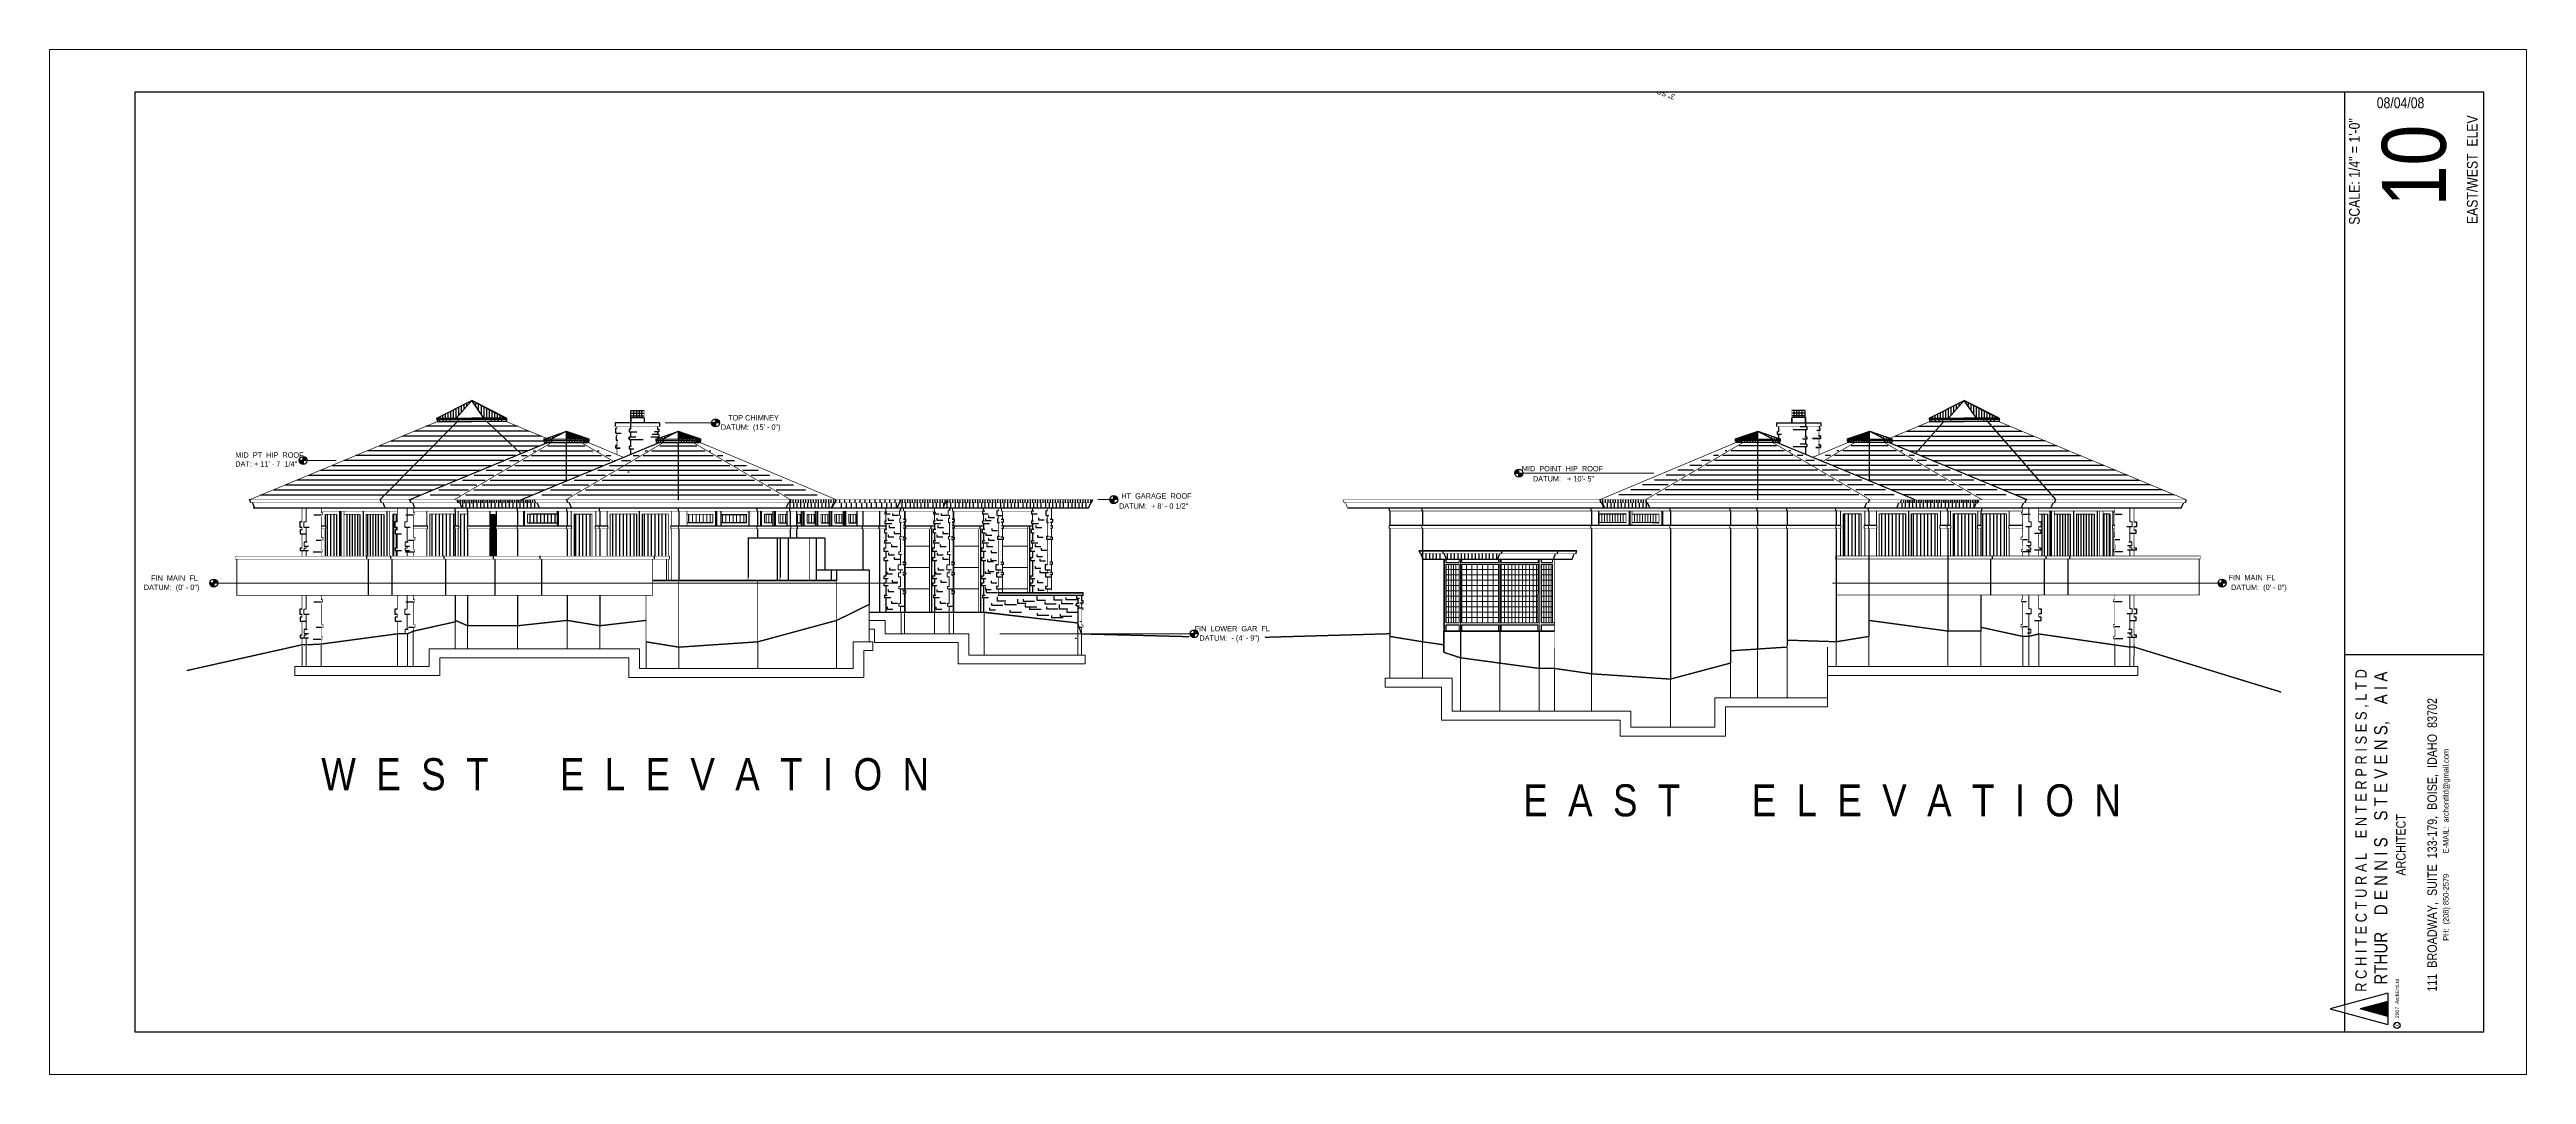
# Paper-space layout 'EastWest Elevation' of a CAD drawing. Header units: inches. Extents: x -0.2 to 57.8, y -0.2 to 23.8.
# The model-space entities are those that its viewports show. They can reach past a viewport. Long polylines and large blocks are cut down to what shows.
import ezdxf

# ---------------------------------------------------------------- set-up
doc = ezdxf.new("R2010")
doc.units = ezdxf.units.IN
doc.header["$MEASUREMENT"] = 0
doc.linetypes.add('CENTER', pattern=[2, 1.25, -0.25, 0.25, -0.25])
doc.linetypes.add('HIDDEN', pattern=[0.375, 0.25, -0.125])
for name, color, linetype in [('DIMENSIONS', 3, 'Continuous'), ('LLTEXT', 7, 'Continuous'), ('NORTH_ELEVATION', 7, 'Continuous'), ('SOUTH_ELEVATION', 7, 'Continuous'), ('SOUTH_ELEVATION_TEXT', 7, 'Continuous'), ('TEXT', 250, 'Continuous')]:
    doc.layers.add(name, color=color, linetype=linetype)
for name, color, linetype, lineweight in [('FOOTING', 7, 'HIDDEN', 5), ('FOUNDATION', 7, 'HIDDEN', 20), ('GRID LAYOUT', 1, 'Continuous', 9), ('TITLE BLOCK', 7, 'Continuous', 30)]:
    doc.layers.add(name, color=color, linetype=linetype, lineweight=lineweight)
doc.styles.add('ARCH ENT', font='technical.ttf', dxfattribs={"height": 2})
doc.styles.add('ARCHENT', font='technical.ttf', dxfattribs={"height": 6})
doc.styles.add('ARCHENTLTD', font='technical.ttf', dxfattribs={"height": 0.1875})

# ---------------------------------------------------------------- blocks, each defined once
blk = doc.blocks.new('ARCHENTLTD Title Block RIGHT 24x58.dwg')
at = {"layer": 'TITLE BLOCK'}
blk.add_hatch(color=1, dxfattribs=at).paths.add_polyline_path([(54.754, 1.713), (54.105, 1.537), (54.754, 1.361)])
at = {"layer": 'TITLE BLOCK', "lineweight": 9}
for p, q in [((0, 24), (0, 0)), ((58, 24), (0, 24)), ((58, 0), (58, 24)), ((0, 0), (58, 0))]:
    blk.add_line(p, q, dxfattribs=at)
at = {"layer": 'TITLE BLOCK', "color": 7, "ltscale": 0.5}
for p, q in [((57, 23), (2, 23)), ((2, 23), (2, 1)), ((53.75, 1.632), (53.75, 23)), ((57, 1), (57, 23)), ((53.75, 9.836), (57, 9.836)), ((53.75, 1), (53.75, 1.442)), ((2, 1), (57, 1))]:
    blk.add_line(p, q, dxfattribs=at)
at = {"layer": 'TITLE BLOCK', "ltscale": 0.5}
blk.add_line((57, 1), (57, 23), dxfattribs=at)
at = {"layer": 'TITLE BLOCK', "color": 7}
for p, q in [((54.754, 1.905), (53.401, 1.537)), ((54.754, 1.905), (54.754, 1.17)), ((54.754, 1.903), (54.754, 1.168)), ((53.401, 1.537), (54.754, 1.17)), ((54.754, 1.712), (54.105, 1.536)), ((54.754, 1.712), (54.105, 1.536)), ((54.754, 1.359), (54.105, 1.536)), ((54.754, 1.359), (54.105, 1.536))]:
    blk.add_line(p, q, dxfattribs=at)
blk.add_circle((54.971, 1.151), 0.0729, dxfattribs=at)
at = {"layer": 'TITLE BLOCK', "color": 7, "insert": (53.996, 5.377), "char_height": 0.26377, "attachment_point": 2, "rotation": 90, "style": 'ARCH ENT'}
blk.add_mtext('        R C H I T E C T U R A L    E N T E R P R I S E S , L T D\\P{\\H1.167x;        RTHUR    D E N N I S    S T E V E N S,    A I A\\P\\H0.7145x;ARCHITECT\\P\\P111  BROADWAY,  SUITE  133-179,  BOISE,  IDAHO  83702\\P\\H0.5999x;PH:  (208) 850-2579          E-MAIL:  archentltd@gmail.com}', dxfattribs=at)
at = {"layer": 'TITLE BLOCK', "color": 7, "insert": (54.93, 1.131), "char_height": 0.08743, "width": 1.22912, "attachment_point": 1, "rotation": 90, "style": 'ARCHENT'}
blk.add_mtext('C   2007  ArchEntLtd', dxfattribs=at)

msp = doc.modelspace()

# ---------------------------------------------------------------- hatches: boundary and pattern name
at = {"layer": 'NORTH_ELEVATION', "linetype": 'Continuous', "ltscale": 0.5}
h = msp.add_hatch(dxfattribs=at)
h.set_pattern_fill('AR-SAND', color=27, scale=36, style=0)
h.set_pattern_definition([(37.5004, (2726.44, 943.847), (-2.2683, 69.3656), [0, -54.72, 0, -61.2, 0, -58.5]), (7.5, (2726.44, 943.85), (63.711, 101.598), [0, -29.52, 0, -49.32, 0, -18.9]), (327.5004, (2682.16, 943.847), (112.109, 0.2046), [0, -18, 0, -64.8, 0, -84.6]), (317.5, (2682.16, 943.85), (108.22, 31.597), [0, -9, 0, -42.48, 0, -48.6])])
h.paths.add_polyline_path([(3032.3, 156.6), (3021.6, 156.6), (3021.6, 50.6), (3023.6, 50.6), (3023.6, 46.6), (3021.6, 46.6), (3021.6, 44.6), (3032.3, 44.6)])
h = msp.add_hatch(dxfattribs=at)
h.set_pattern_fill('AR-SAND', color=27, scale=36, style=0)
h.set_pattern_definition([(37.5004, (3229.13, 756.765), (-2.2683, 69.3656), [0, -54.72, 0, -61.2, 0, -58.5]), (7.5, (3229.13, 756.76), (63.711, 101.598), [0, -29.52, 0, -49.32, 0, -18.9]), (327.5004, (3184.85, 756.764), (112.109, 0.2046), [0, -18, 0, -64.8, 0, -84.6]), (317.5, (3184.85, 756.76), (108.22, 31.597), [0, -9, 0, -42.48, 0, -48.6])])
h.paths.add_polyline_path([(3534.9, -30.5), (3524.3, -30.5), (3524.3, -136.4), (3526.3, -136.4), (3526.3, -140.4), (3524.3, -140.4), (3524.3, -142.4), (3534.9, -142.4)])
at = {"layer": 'SOUTH_ELEVATION_TEXT', "linetype": 'Continuous', "ltscale": 0.5}
h = msp.add_hatch(color=7, dxfattribs=at)
h.paths.add_polyline_path([(3122.8, 166.1), (3122.8, 161.6), (3127.3, 161.6, 0.414214)])
h.paths.add_polyline_path([(3122.8, 157.1), (3122.8, 161.6), (3118.3, 161.6, 0.414214)])
h = msp.add_hatch(color=7, dxfattribs=at)
h.paths.add_polyline_path([(2659.4, 123.9), (2659.4, 119.4), (2663.9, 119.4, 0.414214)])
h.paths.add_polyline_path([(2659.4, 114.9), (2659.4, 119.4), (2654.9, 119.4, 0.414214)])
h = msp.add_hatch(color=7, dxfattribs=at)
h.paths.add_polyline_path([(4025.7, 109.6), (4025.7, 105.1), (4021.2, 105.1, -0.414214)])
h.paths.add_polyline_path([(4025.7, 100.6), (4025.7, 105.1), (4030.2, 105.1, -0.414214)])
h = msp.add_hatch(color=7, dxfattribs=at)
h.paths.add_polyline_path([(3570.4, 79.8), (3570.4, 75.3), (3574.9, 75.3, 0.414214)])
h.paths.add_polyline_path([(3570.4, 70.8), (3570.4, 75.3), (3565.9, 75.3, 0.414214)])
h = msp.add_hatch(color=7, dxfattribs=at)
h.paths.add_polyline_path([(2558.8, -13.9), (2558.8, -18.4), (2563.3, -18.4, 0.414214)])
h.paths.add_polyline_path([(2558.8, -22.9), (2558.8, -18.4), (2554.3, -18.4, 0.414214)])
h = msp.add_hatch(color=7, dxfattribs=at)
h.paths.add_polyline_path([(4816.1, -13.9), (4816.1, -18.4), (4820.6, -18.4, 0.414214)])
h.paths.add_polyline_path([(4816.1, -22.9), (4816.1, -18.4), (4811.6, -18.4, 0.414214)])
h = msp.add_hatch(color=7, dxfattribs=at)
h.paths.add_polyline_path([(3660.9, -70.9), (3660.9, -75.4), (3665.4, -75.4, 0.414214)])
h.paths.add_polyline_path([(3660.9, -79.9), (3660.9, -75.4), (3656.4, -75.4, 0.414214)])

# ---------------------------------------------------------------- linework, layer by layer
at = {"layer": 'DIMENSIONS', "color": 7, "linetype": 'Continuous', "lineweight": 20, "ltscale": 150}
msp.add_line((2696.4, 119.4), (2659.4, 119.4), dxfattribs=at)
at = {"layer": 'FOOTING', "lineweight": 5, "ltscale": 50}
for p, q in [((3313.4, -60.4), (3295.6, -60.4)), ((3301.4, -70.4), (3295.6, -70.4)), ((3407.5, -75.4, -0.1), (3313.4, -75.4)), ((3037.4, -92.4), (2800.9, -92.4)), ((3025.4, -102.4), (2812.9, -102.4)), ((3299.6, -94.4), (3289.5, -94.4)), ((3395.5, -85.4, -0.1), (3301.4, -85.4)), ((3538.3, -109.4, -0.3), (3395.5, -109.4, -0.1)), ((3424.6, -99.4, -0.1), (3407.5, -99.4, -0.1)), ((3530, -99.4, -0.2), (3424.6, -99.4, -0.1)), ((3538.3, -99.4, -0.2), (3530, -99.4, -0.2)), ((2800.9, -112.4), (2650.1, -112.4)), ((2812.9, -122.4), (2650.1, -122.4)), ((3289.5, -124.4), (3025.4, -124.4)), ((3081.5, -114.4), (3037.4, -114.4)), ((3170.2, -114.4), (3081.5, -114.4)), ((3258.9, -114.4), (3170.2, -114.4)), ((3277.5, -114.4), (3258.9, -114.4)), ((3950.8, -125.4), (3875.6, -125.4)), ((3938.8, -135.4), (3875.6, -135.4)), ((4721.5, -112.4), (4372.5, -112.4)), ((4721.5, -122.4), (4372.5, -122.4)), ((4151.7, -162.4), (3950.8, -162.4)), ((4372.5, -147.4), (4246, -147.4)), ((4372.5, -157.4), (4258, -157.4)), ((4139.7, -172.4), (3938.8, -172.4)), ((4258, -190.4), (4139.7, -190.4)), ((4246, -180.4), (4151.7, -180.4))]:
    msp.add_line(p, q, dxfattribs=at)
at = {"layer": 'FOOTING', "ltscale": 25}
for p, q in [((3301.4, -70.4), (3301.4, -85.4)), ((3313.4, -60.4), (3313.4, -75.4)), ((3407.5, -75.4, -0.1), (3407.5, -99.4, -0.1)), ((3880.6, -78.4), (3880.6, -125.4)), ((4419.2, -78.4), (4419.2, -112.4)), ((4507.9, -72.4), (4507.9, -112.4)), ((4544.9, -72.4), (4544.9, -112.4)), ((4592.1, -78.4), (4592.1, -112.4)), ((4598.9, -78.4), (4598.9, -112.4)), ((4610, -75.6), (4610, -112.4)), ((2800.9, -112.4), (2800.9, -92.4)), ((2812.9, -122.4), (2812.9, -102.4)), ((3025.4, -124.4), (3025.4, -102.4)), ((3037.4, -92.4), (3037.4, -114.4)), ((3277.5, -114.4), (3277.5, -84.4)), ((3289.5, -124.4), (3289.5, -94.4)), ((3299.6, -84.4), (3299.6, -94.4)), ((3395.5, -85.4, -0.1), (3395.5, -109.4, -0.1)), ((3538.3, -99.4, -0.2), (3538.3, -109.4, -0.2)), ((3917.4, -84.4), (3917.4, -125.4)), ((3960, -102.4), (3960, -162.4)), ((4004.3, -108.4), (4004.3, -162.4)), ((4263.5, -108.4), (4263.5, -147.4)), ((4293.8, -92.6), (4293.8, -147.4)), ((4327.3, -90.4), (4327.3, -147.4)), ((4372.5, -90.4), (4372.5, -157.4)), ((4382.5, -84.4), (4382.5, -112.4)), ((4695.6, -88), (4695.6, -112.4)), ((4712.5, -88), (4712.5, -112.4, -1.2)), ((4717.2, -88), (4717.1, -112.4)), ((2650.1, -112.4, 0.1), (2650.1, -122.4)), ((3875.6, -125.4), (3875.6, -135.4)), ((3938.8, -172.4), (3938.8, -135.4)), ((3950.8, -125.4), (3950.8, -162.4)), ((4048.7, -114.4), (4048.7, -162.4)), ((4065.8, -114.4), (4065.8, -162.4)), ((4107.3, -120.4), (4107.3, -162.4)), ((4196, -126.4), (4196, -180.4)), ((4721.5, -112.4), (4721.5, -122.4)), ((4151.7, -162.4), (4151.7, -180.4)), ((4246, -180.4), (4246, -147.4)), ((4258, -190.4), (4258, -157.4)), ((4139.7, -190.4), (4139.7, -172.4))]:
    msp.add_line(p, q, dxfattribs=at)
at = {"layer": 'FOOTING', "lineweight": 5, "ltscale": 25}
msp.add_line((3299.6, -84.4), (3277.5, -84.4), dxfattribs=at)
at = {"layer": 'FOUNDATION', "ltscale": 25}
for p, q in [((3295.6, -42.4), (3295.6, -84.4)), ((3331.4, -51.4), (3331.4, -75.4)), ((3335.1, -51.4, 2), (3335.1, -75.4, 2)), ((3368.9, -51.4), (3368.9, -75.4)), ((3385.3, -51.4), (3385.3, -75.4)), ((3390.1, -51.4), (3390.1, -75.4)), ((3424.6, -51.4, 1.8), (3424.6, -99.4, 1.9)), ((2765.2, -75.5), (2765.2, -112.4)), ((2776.6, -75.5), (2776.6, -112.4)), ((2783.1, -72.5), (2783.1, -112.4)), ((2830.3, -60.4), (2830.3, -92.4)), ((2844.2, -66.4), (2844.2, -92.4)), ((2900.4, -66.4), (2900.4, -92.4)), ((2955.9, -60.4), (2955.9, -92.4)), ((2992.7, -66.4), (2992.7, -92.4)), ((3258.9, -60.5), (3258.9, -114.4)), ((3530, -63.5), (3530, -99.4)), ((3534.3, -75.5, -0.2), (3534.3, -99.4, -0.2)), ((2658.1, -89.3), (2658.1, -112.4)), ((2662.8, -89.3), (2662.8, -112.4)), ((2679.6, -87), (2679.6, -87)), ((2679.6, -88.4), (2679.6, -112.4)), ((3044.8, -84.5), (3044.8, -114.4)), ((3081.5, -90.5), (3081.5, -114.4)), ((3170.2, -84.5), (3170.2, -114.4))]:
    msp.add_line(p, q, dxfattribs=at)
at = {"layer": 'GRID LAYOUT', "color": 7, "linetype": 'CENTER', "lineweight": 5, "ltscale": 100}
msp.add_line((3122.8, 161.6), (3066.2, 161.6), dxfattribs=at)
at = {"layer": 'GRID LAYOUT', "lineweight": 5, "ltscale": 50}
msp.add_line((3552.4, 75.3), (3570.4, 75.3), dxfattribs=at)
at = {"layer": 'GRID LAYOUT', "color": 1, "linetype": 'CENTER', "lineweight": 5, "ltscale": 100}
for p, q in [((3327.2, -18.4), (2558.9, -18.4)), ((4816.2, -18.4), (4378.3, -18.4))]:
    msp.add_line(p, q, dxfattribs=at)
at = {"layer": 'GRID LAYOUT', "color": 1, "linetype": 'CENTER', "lineweight": 5, "ltscale": 25}
msp.add_line((3660.9, -75.4), (3442.3, -75.4), dxfattribs=at)
at = {"layer": 'NORTH_ELEVATION', "color": 5, "linetype": 'Continuous', "ltscale": 0.5}
for p, q in [((2809.4, 167), (2848.9, 186.8)), ((2831.1, 167), (2848.9, 186.8)), ((2862.5, 167), (2848.9, 186.8)), ((4486.9, 167), (4526.3, 186.8)), ((4508.5, 167), (4526.3, 186.8)), ((4540, 167), (4526.3, 186.8)), ((2930.1, 143.4), (2954.7, 152.1)), ((3055.8, 143.4), (3080.4, 152.1)), ((4319.5, 143.4), (4294.8, 152.1)), ((4445.2, 143.4), (4420.5, 152.1)), ((2914.4, 49.6, 0.2), (2914.4, 59.1, 0.2)), ((2918.4, 49.6, 0), (2918.4, 59.1, 0)), ((2922.4, 49.6, 0), (2922.4, 59.1, 0)), ((2926.4, 49.6, 0), (2926.4, 59.1, 0)), ((2930.4, 49.6, 0), (2930.4, 59.1, 0)), ((2934.4, 49.6, 0), (2934.4, 59.1, 0)), ((2938.4, 49.6, 0), (2938.4, 59.1, 0)), ((2942.4, 49.6, 0), (2942.4, 59.1, 0)), ((3092.9, 49.3, 0), (3092.9, 59.1, 0))]:
    msp.add_line(p, q, dxfattribs=at)
at = {"layer": 'NORTH_ELEVATION', "color": 93, "linetype": 'Continuous', "lineweight": 20, "ltscale": 0.5}
for p, q in [((2816.3, 169.9), (2816.3, 169.9)), ((4493.8, 169.9), (4493.8, 169.9)), ((4559, 169.9), (4559, 169.9)), ((2929.6, 136.2), (2929.6, 136.2)), ((2936, 125.5), (2936, 125.5)), ((2957.6, 137.2), (2957.6, 137.2)), ((2972.1, 135.2), (2972.1, 135.2)), ((3055.3, 136.2), (3055.3, 136.2)), ((3083.3, 137.2), (3083.3, 137.2)), ((3097.8, 135.2), (3097.8, 135.2)), ((4277.5, 135.2), (4277.5, 135.2)), ((4292, 137.2), (4292, 137.2)), ((4319.9, 136.2), (4319.9, 136.2)), ((4403.2, 135.2), (4403.2, 135.2)), ((4417.7, 137.2), (4417.7, 137.2)), ((4439.3, 125.5), (4439.3, 125.5)), ((4445.6, 136.2), (4445.6, 136.2))]:
    msp.add_line(p, q, dxfattribs=at)
at = {"layer": 'NORTH_ELEVATION', "color": 7, "linetype": 'Continuous', "ltscale": 0.5}
for p, q in [((2887.9, 167), (2848.9, 186.8)), ((4565.4, 167), (4526.3, 186.8)), ((2809.4, 165.5), (2848.9, 165.5)), ((2809.9, 163), (2848.9, 163)), ((2887.9, 165.5), (2848.9, 165.5)), ((2887.9, 163), (2848.9, 163)), ((2887.9, 167), (2887.9, 165.5)), ((2887.9, 165.5), (2887.9, 163)), ((2930.8, 141.9), (2979.3, 141.9)), ((2980, 141.7), (2980, 139.2)), ((2980.5, 139.2), (2980.5, 139.2)), ((3056.5, 141.9), (3105, 141.9)), ((3105.7, 141.7), (3105.7, 139.2)), ((3106.2, 139.2), (3106.2, 139.2)), ((4269.1, 139.3), (4269.1, 139.3)), ((4269.6, 141.8), (4269.6, 139.3)), ((4318.8, 141.9), (4270.3, 141.9)), ((4394.8, 139.3), (4394.8, 139.3)), ((4395.3, 141.8), (4395.3, 139.3)), ((4444.5, 141.9), (4396, 141.9)), ((4486.9, 165.5), (4526.3, 165.5)), ((4487.4, 163), (4526.3, 163)), ((4565.4, 165.5), (4526.3, 165.5)), ((4565.4, 163), (4526.3, 163)), ((4565.4, 167), (4565.4, 165.5)), ((4565.4, 165.5), (4565.4, 163)), ((2684.2, 58.8, -1), (2684.2, 45.8, -1)), ((2696.9, 58.8, -1.4), (2696.9, 11.8, -1.4)), ((2700.3, 62.3, -0.4), (2700.3, 11.8, -0.4)), ((2701.8, 62.3, -0.4), (2701.8, 11.8, -0.4)), ((2723.1, 58.8, -1), (2723.1, 11.8, -1.7)), ((2726.6, 62.3, -1), (2726.6, 11.8, -1.7)), ((2749.8, 58.8, -0.4), (2749.8, 11.8, -0.4)), ((2753.3, 62.3, -0.4), (2753.3, 11.8, -0.4)), ((2869.2, 62.3, -0.4), (2869.2, 45.8, -0.4)), ((2870.2, 58.8, -1.4), (2870.2, 11.8, -1.4)), ((2875, 58.8, -1.4), (2875, 11.8, -1.4)), ((2876.1, 62.3, -0.4), (2876.1, 45.8, -0.4)), ((2908.2, 45.8, 0), (2908.2, 62.3, 0)), ((2946.2, 45.8), (2946.2, 62.3)), ((2963.8, 59.3), (2963.8, 11.8)), ((3033.8, 59.2, -1), (3033.8, 11.8, -1.7)), ((3037.1, 62.3, -1), (3037.1, 11.8, -1.7)), ((3040.3, 59.2, -1), (3040.3, 11.8, -1.7)), ((3123.1, 45.8), (3123.1, 62.3)), ((3160.7, 46.6), (3160.7, 62.2)), ((4146.2, 59.1, 44.9), (4115.7, 59.1, 44.9)), ((4390.3, 59.5), (4390.3, 12)), ((4460.3, 59.5, -1), (4460.3, 12.1, -1.7)), ((4463.6, 62.6, -1), (4463.6, 12, -1.7)), ((4466.8, 59.5, -1), (4466.8, 12, -1.7)), ((4513.7, 59.8, -1), (4513.7, 12.4, -1.7)), ((4620, 59.1, -1.4), (4620, 12.1, -1.4)), ((4622.7, 62.6, -0.4), (4622.7, 12.1, -0.4)), ((4624.2, 62.6, -0.4), (4624.2, 12.1, -0.4)), ((4645.5, 59.1, -1), (4645.5, 12.1, -1.7)), ((4649, 62.6, -1), (4649, 12.1, -1.7)), ((4672.2, 59.1, -0.4), (4672.2, 12.1, -0.4)), ((4675.7, 62.6, -0.4), (4675.7, 12.1, -0.4)), ((4689.9, 59.5, -1), (4689.9, 12.1, -1)), ((4693.4, 62.6), (4693.4, 46.1)), ((2679.6, 45.8), (2684.7, 45.8)), ((2684.2, 42.5, -1), (2684.2, 11.8, -1)), ((2783.2, 45.8), (2798.9, 45.8)), ((2829.7, 45.8), (2834.1, 45.8)), ((2843.6, 45.8), (2869.6, 45.8)), ((2869.2, 42.5, -0.7), (2869.2, 11.8, -0.4)), ((2875.7, 45.8), (2961.1, 45.8)), ((2876.1, 42.5, -0.4), (2876.1, 11.8, -0.4)), ((2911.5, 49.4), (2944.8, 49.4)), ((2987.5, 45.8), (3001.6, 45.8)), ((3072.4, 45.8), (3314.1, 45.8)), ((3119.8, 49.3), (3090.8, 49.3)), ((3157.5, 49.3), (3128.9, 49.3)), ((3193.8, 49.3, 44.9), (3202.8, 49.3, 44.9)), ((3213.7, 49.3, 44.9), (3219.1, 49.3, 44.9)), ((3213.7, 42.5, -1), (3213.7, 32.2, -0.7)), ((3225.8, 49.3, 44.9), (3234.8, 49.3, 44.9)), ((3241.4, 49.3, 44.9), (3250.4, 49.3, 44.9)), ((3257.1, 49.3, 44.9), (3266.1, 49.3, 44.9)), ((3272.7, 49.3, 44.9), (3281.7, 49.3, 44.9)), ((3288.5, 42.5, 0), (3288.5, -3.4, 1.1)), ((3307.2, 42.5, -1), (3307.2, -51.4, 1.2)), ((3336.2, 45.8), (3368.9, 45.8)), ((3391, 45.8), (3424, 45.8)), ((3446.1, 45.8), (3479.2, 45.8)), ((4387.6, 46.1), (3880.1, 46.1)), ((4428.1, 46.1), (4414, 46.1)), ((4511.4, 46.1), (4499, 46.1)), ((4545.5, 46.1), (4541.1, 46.1)), ((4592, 46.1), (4576.4, 46.1)), ((4695.6, 46.1), (4693, 46.1)), ((4693.4, 42.8), (4693.4, 12.1))]:
    msp.add_line(p, q, dxfattribs=at)
at = {"layer": 'NORTH_ELEVATION', "color": 93, "linetype": 'Continuous', "ltscale": 0.5}
for p, q in [((2757.9, 141.3), (2810.6, 141.3)), ((2816, 146.8), (2771.1, 146.8)), ((2778.3, 75.2), (2933.1, 139.3)), ((2821.5, 152.3), (2784.3, 152.3)), ((2826.9, 157.8), (2797.5, 157.8)), ((2812, 141.3), (2888, 141.3)), ((2882.2, 146.8), (2817.4, 146.8)), ((2876.3, 152.3), (2822.9, 152.3)), ((2870.5, 157.8), (2828.3, 157.8)), ((2900.3, 157.8), (2871.9, 157.8)), ((2913.5, 152.3), (2877.8, 152.3)), ((2926.7, 146.8), (2883.6, 146.8)), ((2889.5, 141.3), (2930.6, 141.3)), ((2904, 75.2), (3058.8, 139.3)), ((4471.2, 75.2), (4316.5, 139.3)), ((4419.8, 141.3), (4410.8, 141.3)), ((4596.9, 75.2), (4442.2, 139.3)), ((4483, 141.3), (4446, 141.3)), ((4448.5, 146.8), (4487.9, 146.8)), ((4461.7, 152.3), (4492.7, 152.3)), ((4474.9, 157.8), (4497.6, 157.8)), ((4570.5, 141.3), (4485.2, 141.3)), ((4490, 146.8), (4565.7, 146.8)), ((4494.9, 152.3), (4560.9, 152.3)), ((4499.8, 157.8), (4556.1, 157.8)), ((4558.6, 157.8), (4577.7, 157.8)), ((4563.4, 152.3), (4590.9, 152.3)), ((4568.2, 146.8), (4604.1, 146.8)), ((4617.3, 141.3), (4573, 141.3)), ((2691.9, 113.8), (2783.3, 113.8)), ((2788.8, 119.3), (2705.1, 119.3)), ((2794.2, 124.8), (2718.3, 124.8)), ((2799.7, 130.3), (2731.5, 130.3)), ((2744.7, 135.8), (2805.1, 135.8)), ((2784.7, 113.8), (2871.6, 113.8)), ((2884.8, 119.3), (2790.2, 119.3)), ((2898.1, 124.8), (2795.6, 124.8)), ((2899.7, 130.3), (2801.1, 130.3)), ((2806.5, 135.8), (2893.9, 135.8)), ((2878.1, 113.8), (2892.3, 113.8)), ((2891.4, 119.3), (2901.7, 119.3)), ((2895.4, 135.8), (2924.7, 135.8)), ((2897.4, 113.8), (2997.3, 113.8)), ((2911.4, 130.3), (2901.2, 130.3)), ((2904.7, 124.8), (2911.2, 124.8)), ((2906.6, 119.3), (3003.9, 119.3)), ((2915.9, 124.8), (2994.7, 124.8)), ((2918, 130.3), (2920.6, 130.3)), ((2925.2, 130.3), (2985.4, 130.3)), ((2934.4, 135.8), (2976.1, 135.8)), ((2989.9, 130.3), (2991.9, 130.3)), ((2999.4, 124.8), (3005.2, 124.8)), ((3003.8, 113.8), (3018, 113.8)), ((3008.8, 119.3), (3010.5, 119.3)), ((3017.1, 119.3), (3027.4, 119.3)), ((3018.2, 113.8), (3031.8, 113.8)), ((3023.1, 113.8), (3138.9, 113.8)), ((3030.4, 124.8), (3036.9, 124.8)), ((3032.3, 119.3), (3129.6, 119.3)), ((3041.6, 124.8), (3120.3, 124.8)), ((3043.7, 130.3), (3046.3, 130.3)), ((3050.9, 130.3), (3111.1, 130.3)), ((3060.1, 135.8), (3101.8, 135.8)), ((3060.1, 135.8), (3101.8, 135.8)), ((3115.6, 130.3), (3117.6, 130.3)), ((3125.1, 124.8), (3130.9, 124.8)), ((3134.5, 119.3), (3144.2, 119.3)), ((3143.9, 113.8), (3157.5, 113.8)), ((4231.3, 113.8), (4217.8, 113.8)), ((4240.8, 119.3), (4231.1, 119.3)), ((4352.2, 113.8), (4236.4, 113.8)), ((4250.2, 124.8), (4244.4, 124.8)), ((4342.9, 119.3), (4245.7, 119.3)), ((4333.7, 124.8), (4254.9, 124.8)), ((4259.6, 130.3), (4257.6, 130.3)), ((4324.4, 130.3), (4264.2, 130.3)), ((4315.2, 135.8), (4273.4, 135.8)), ((4315.2, 135.8), (4273.4, 135.8)), ((4331.6, 130.3), (4329, 130.3)), ((4344.9, 124.8), (4338.4, 124.8)), ((4357, 113.8), (4343.5, 113.8)), ((4358.2, 119.3), (4347.8, 119.3)), ((4371.4, 113.8), (4357.3, 113.8)), ((4366.5, 119.3), (4364.7, 119.3)), ((4375.9, 124.8), (4370.1, 124.8)), ((4468.6, 119.3), (4371.4, 119.3)), ((4477.9, 113.8), (4378, 113.8)), ((4459.4, 124.8), (4380.6, 124.8)), ((4385.3, 130.3), (4383.3, 130.3)), ((4450.1, 130.3), (4389.9, 130.3)), ((4440.9, 135.8), (4399.1, 135.8)), ((4478.1, 135.8), (4450.6, 135.8)), ((4457.3, 130.3), (4454.7, 130.3)), ((4463.9, 130.3), (4473.2, 130.3)), ((4470.6, 124.8), (4464.1, 124.8)), ((4483.9, 119.3), (4473.5, 119.3)), ((4475.4, 130.3), (4580.2, 130.3)), ((4477.2, 124.8), (4585, 124.8)), ((4575.4, 135.8), (4480.3, 135.8)), ((4497.1, 113.8), (4483, 113.8)), ((4490.4, 119.3), (4589.8, 119.3)), ((4594.6, 113.8), (4503.7, 113.8)), ((4630.5, 135.8), (4577.8, 135.8)), ((4582.6, 130.3), (4643.7, 130.3)), ((4587.4, 124.8), (4656.9, 124.8)), ((4592.2, 119.3), (4670.1, 119.3)), ((4683.3, 113.8), (4597, 113.8)), ((2625.9, 86.3), (2756.1, 86.3)), ((2639.1, 91.8), (2761.5, 91.8)), ((2767, 97.3), (2652.3, 97.3)), ((2665.5, 102.8), (2772.4, 102.8)), ((2678.7, 108.3), (2777.9, 108.3)), ((2757.5, 86.3), (2805.2, 86.3)), ((2763, 91.8), (2818.5, 91.8)), ((2831.7, 97.3), (2768.4, 97.3)), ((2773.8, 102.8), (2845, 102.8)), ((2779.3, 108.3), (2858.3, 108.3)), ((2811.8, 86.3), (2845.2, 86.3)), ((2825, 91.8), (2854.6, 91.8)), ((2838.3, 97.3), (2864, 97.3)), ((2851.1, 86.3), (2930.9, 86.3)), ((2851.6, 102.8), (2873.5, 102.8)), ((2860.4, 91.8), (2944.1, 91.8)), ((2864.9, 108.3), (2882.9, 108.3)), ((2869.6, 97.3), (2957.4, 97.3)), ((2878.9, 102.8), (2970.7, 102.8)), ((2888.1, 108.3), (2984, 108.3)), ((2937.5, 86.3), (2970.9, 86.3)), ((2950.7, 91.8), (2980.3, 91.8)), ((2964, 97.3), (2989.7, 97.3)), ((2976.8, 86.3), (3185.1, 86.3)), ((2977.3, 102.8), (2999.2, 102.8)), ((2986.1, 91.8), (3175.9, 91.8)), ((2990.6, 108.3), (3008.6, 108.3)), ((2995.3, 97.3), (3166.6, 97.3)), ((3004.6, 102.8), (3157.4, 102.8)), ((3013.8, 108.3), (3148.1, 108.3)), ((3027.7, 108.3), (3045.1, 108.3)), ((3037.1, 102.8), (3058.3, 102.8)), ((3153.4, 108.3), (3170.7, 108.3)), ((3162.8, 102.8), (3184, 102.8)), ((3172.2, 97.3), (3197.3, 97.3)), ((3181.6, 91.8), (3210.6, 91.8)), ((3191.1, 86.3), (3223.9, 86.3)), ((4184.2, 86.3), (4151.4, 86.3)), ((4193.6, 91.8), (4164.7, 91.8)), ((4203.1, 97.3), (4178, 97.3)), ((4398.5, 86.3), (4190.2, 86.3)), ((4212.5, 102.8), (4191.2, 102.8)), ((4389.2, 91.8), (4199.4, 91.8)), ((4221.9, 108.3), (4204.5, 108.3)), ((4379.9, 97.3), (4208.7, 97.3)), ((4370.7, 102.8), (4217.9, 102.8)), ((4361.4, 108.3), (4227.2, 108.3)), ((4338.2, 102.8), (4316.9, 102.8)), ((4347.6, 108.3), (4330.2, 108.3)), ((4384.7, 108.3), (4366.7, 108.3)), ((4398, 102.8), (4376.1, 102.8)), ((4411.3, 97.3), (4385.5, 97.3)), ((4487.1, 108.3), (4391.3, 108.3)), ((4424.5, 91.8), (4395, 91.8)), ((4437.8, 86.3), (4404.4, 86.3)), ((4496.4, 102.8), (4404.6, 102.8)), ((4505.6, 97.3), (4417.9, 97.3)), ((4514.9, 91.8), (4431.1, 91.8)), ((4524.2, 86.3), (4444.4, 86.3)), ((4510.4, 108.3), (4492.4, 108.3)), ((4523.7, 102.8), (4501.8, 102.8)), ((4537, 97.3), (4511.2, 97.3)), ((4599.4, 108.3), (4517, 108.3)), ((4550.2, 91.8), (4520.7, 91.8)), ((4563.5, 86.3), (4530.1, 86.3)), ((4604.2, 102.8), (4530.3, 102.8)), ((4543.5, 97.3), (4609, 97.3)), ((4613.8, 91.8), (4556.8, 91.8)), ((4618.6, 86.3), (4570.1, 86.3)), ((4696.5, 108.3), (4601.8, 108.3)), ((4709.7, 102.8), (4606.6, 102.8)), ((4611.4, 97.3), (4722.9, 97.3)), ((4736.1, 91.8), (4616.2, 91.8)), ((4749.3, 86.3), (4621, 86.3)), ((2611.5, 80.8), (2750.6, 80.8)), ((2752.1, 80.8), (2791.9, 80.8)), ((2801.9, 80.8), (2835.7, 80.8)), ((2834.3, 75.1), (2834.3, 71.6)), ((2836.2, 75), (2836.2, 71.5)), ((2838.3, 75.1), (2838.3, 71.6)), ((2840.2, 75), (2840.2, 71.5)), ((2841.9, 80.8), (2917.6, 80.8)), ((2842.3, 75), (2842.3, 71.5)), ((2844.4, 75), (2844.4, 71.5)), ((2846.3, 75), (2846.3, 71.5)), ((2848.4, 75), (2848.4, 71.5)), ((2850.3, 75), (2850.3, 71.5)), ((2852.2, 75.1), (2852.2, 71.6)), ((2854.3, 75.1), (2854.3, 71.6)), ((2856.4, 75.1), (2856.4, 71.6)), ((2858.5, 75.1), (2858.5, 71.6)), ((2860.4, 75.1), (2860.4, 71.6)), ((2862.5, 75.1), (2862.5, 71.6)), ((2864.6, 75.1), (2864.6, 71.6)), ((2866.5, 75.1), (2866.5, 71.6)), ((2868.6, 75.1), (2868.6, 71.6)), ((2870.5, 75.1), (2870.5, 71.6)), ((2872.4, 75.1), (2872.4, 71.6)), ((2874.5, 75.1), (2874.5, 71.6)), ((2876.6, 75.1), (2876.6, 71.6)), ((2878.7, 75.1), (2878.7, 71.6)), ((2880.6, 75.1), (2880.6, 71.6)), ((2882.7, 75.1), (2882.7, 71.6)), ((2884.9, 75.1), (2884.9, 71.6)), ((2886.7, 75.1), (2886.7, 71.6)), ((2888.9, 75.1), (2888.9, 71.6)), ((2890.7, 75.1), (2890.7, 71.6)), ((2892.6, 75.1), (2892.6, 71.6)), ((2894.7, 75.1), (2894.7, 71.6)), ((2896.9, 75.1), (2896.9, 71.6)), ((2899, 75.1), (2899, 71.6)), ((2900.9, 75.1), (2900.9, 71.6)), ((2903, 75.1), (2903, 71.6)), ((2905.1, 75.1), (2905.1, 71.6)), ((2907, 75.1), (2907, 71.6)), ((2909.1, 75.1), (2909.1, 71.6)), ((2911, 75.1), (2911, 71.6)), ((2912.9, 75.2), (2912.9, 71.7)), ((2915, 75.2), (2915, 71.7)), ((2917.1, 75.2), (2917.1, 71.7)), ((2927.6, 80.8), (2961.4, 80.8)), ((2967.6, 80.8), (3194.4, 80.8)), ((3200.5, 80.8), (3237.1, 80.8)), ((3207, 75.3), (3207, 71.8)), ((3209.8, 75.3), (3209.8, 71.8)), ((3212.6, 75.3), (3212.6, 71.8)), ((3215.5, 75.3), (3215.5, 71.8)), ((3218.3, 75.3), (3218.3, 71.8)), ((3221.2, 75.3), (3221.2, 71.8)), ((3224, 75.3), (3224, 71.8)), ((3226.9, 75.3), (3226.9, 71.8)), ((3229.7, 75.3), (3229.7, 71.8)), ((3232.6, 75.3), (3232.6, 71.8)), ((3235.4, 75.3), (3235.4, 71.8)), ((3238.3, 75.3), (3238.3, 71.8)), ((3241.1, 75.3), (3241.1, 71.8)), ((3244, 75.3), (3244, 71.8)), ((3246.8, 75.3), (3246.8, 71.8)), ((3249.7, 75.3), (3249.7, 71.8)), ((3252.5, 75.3), (3252.5, 71.8)), ((3255.4, 75.3), (3255.4, 71.8)), ((3262.1, 75.4), (3262.1, 71.9)), ((3267.8, 75.3), (3267.8, 71.8)), ((3273.5, 75.3), (3273.5, 71.8)), ((3279.2, 75.3), (3279.2, 71.8)), ((3284.9, 75.3), (3284.9, 71.8)), ((3290.6, 75.3), (3290.6, 71.8)), ((3296, 75.5), (3296, 72)), ((3301.7, 75.5), (3301.7, 72)), ((3307.4, 75.5), (3307.4, 72)), ((3313.1, 75.5), (3313.1, 72)), ((3318.5, 75.4), (3318.5, 71.9)), ((3324.2, 75.4), (3324.2, 71.9)), ((3329.9, 75.4), (3329.9, 71.9)), ((3332.7, 75.4), (3332.7, 71.9)), ((3335.6, 75.4), (3335.6, 71.9)), ((3338.4, 75.4), (3338.4, 71.9)), ((3341.3, 75.4), (3341.3, 71.9)), ((3343.8, 75.3), (3343.8, 71.8)), ((3346.7, 75.3), (3346.7, 71.8)), ((3349.6, 75.3), (3349.6, 71.8)), ((3352.4, 75.3), (3352.4, 71.8)), ((3355.3, 75.3), (3355.3, 71.8)), ((3358.1, 75.3), (3358.1, 71.8)), ((3361, 75.3), (3361, 71.8)), ((3363.8, 75.3), (3363.8, 71.8)), ((3366.6, 75.3), (3366.6, 71.8)), ((3369.2, 75.3), (3369.2, 71.8)), ((3372, 75.3), (3372, 71.8)), ((3374.9, 75.3), (3374.9, 71.8)), ((3377.7, 75.3), (3377.7, 71.8)), ((3380.6, 75.3), (3380.6, 71.8)), ((3383.4, 75.3), (3383.4, 71.8)), ((3386.3, 75.3), (3386.3, 71.8)), ((3389.1, 75.3), (3389.1, 71.8)), ((3392, 75.3), (3392, 71.8)), ((3394.6, 75.4), (3394.6, 71.9)), ((3397.4, 75.4), (3397.4, 71.9)), ((3400.3, 75.4), (3400.3, 71.9)), ((3403.1, 75.4), (3403.1, 71.9)), ((3406, 75.4), (3406, 71.9)), ((3408.8, 75.4), (3408.8, 71.9)), ((3411.7, 75.4), (3411.7, 71.9)), ((3414.5, 75.4), (3414.5, 71.9)), ((3417.3, 75.4), (3417.3, 71.9)), ((3419.9, 75.3), (3419.9, 71.8)), ((3422.7, 75.3), (3422.7, 71.8)), ((3425.6, 75.3), (3425.6, 71.8)), ((3428.4, 75.3), (3428.4, 71.8)), ((3431.3, 75.3), (3431.3, 71.8)), ((3434.1, 75.3), (3434.1, 71.8)), ((3437, 75.3), (3437, 71.8)), ((3439.8, 75.3), (3439.8, 71.8)), ((3442.7, 75.3), (3442.7, 71.8)), ((3445.3, 75.3), (3445.3, 71.8)), ((3448.1, 75.3), (3448.1, 71.8)), ((3451, 75.3), (3451, 71.8)), ((3453.8, 75.3), (3453.8, 71.8)), ((3456.7, 75.3), (3456.7, 71.8)), ((3459.5, 75.3), (3459.5, 71.8)), ((3462.4, 75.3), (3462.4, 71.8)), ((3465.2, 75.3), (3465.2, 71.8)), ((3468, 75.3), (3468, 71.8)), ((3470.6, 75.3), (3470.6, 71.8)), ((3473.4, 75.3), (3473.4, 71.8)), ((3476.3, 75.3), (3476.3, 71.8)), ((3479.1, 75.3), (3479.1, 71.8)), ((3482, 75.3), (3482, 71.8)), ((3484.8, 75.3), (3484.8, 71.8)), ((3487.7, 75.3), (3487.7, 71.8)), ((3490.5, 75.3), (3490.5, 71.8)), ((3493.4, 75.3), (3493.4, 71.8)), ((3496, 75.3), (3496, 71.8)), ((3498.8, 75.3), (3498.8, 71.8)), ((3501.7, 75.3), (3501.7, 71.8)), ((3504.5, 75.3), (3504.5, 71.8)), ((3507.4, 75.3), (3507.4, 71.8)), ((3510.2, 75.3), (3510.2, 71.8)), ((3513.1, 75.3), (3513.1, 71.8)), ((3515.9, 75.3), (3515.9, 71.8)), ((3518.7, 75.3), (3518.7, 71.8)), ((3521.3, 75.3), (3521.3, 71.8)), ((3524.1, 75.3), (3524.1, 71.8)), ((3527, 75.3), (3527, 71.8)), ((3529.8, 75.3), (3529.8, 71.8)), ((3532.7, 75.3), (3532.7, 71.8)), ((3535.6, 75.3), (3535.6, 71.8)), ((3538.4, 75.3), (3538.4, 71.8)), ((3541.3, 75.3), (3541.3, 71.8)), ((3544.1, 75.3), (3544.1, 71.8)), ((4119.9, 75.3), (4119.9, 71.8)), ((4122.7, 75.3), (4122.7, 71.8)), ((4125.6, 75.3), (4125.6, 71.8)), ((4128.4, 75.3), (4128.4, 71.8)), ((4131.3, 75.3), (4131.3, 71.8)), ((4134.1, 75.3), (4134.1, 71.8)), ((4137, 75.3), (4137, 71.8)), ((4174.8, 80.8), (4138.1, 80.8)), ((4139.8, 75.3), (4139.8, 71.8)), ((4142.7, 75.3), (4142.7, 71.8)), ((4145.5, 75.3), (4145.5, 71.8)), ((4148.4, 75.3), (4148.4, 71.8)), ((4151.2, 75.3), (4151.2, 71.8)), ((4154.1, 75.3), (4154.1, 71.8)), ((4156.9, 75.3), (4156.9, 71.8)), ((4159.8, 75.3), (4159.8, 71.8)), ((4162.7, 75.3), (4162.7, 71.8)), ((4165.5, 75.3), (4165.5, 71.8)), ((4168.3, 75.3), (4168.3, 71.8)), ((4407.7, 80.8), (4180.9, 80.8)), ((4447.6, 80.8), (4413.8, 80.8)), ((4533.4, 80.8), (4457.7, 80.8)), ((4458.2, 75.2), (4458.2, 71.7)), ((4460.3, 75.2), (4460.3, 71.7)), ((4462.4, 75.2), (4462.4, 71.7)), ((4464.3, 75.1), (4464.3, 71.6)), ((4466.2, 75.1), (4466.2, 71.6)), ((4468.3, 75.1), (4468.3, 71.6)), ((4470.2, 75.1), (4470.2, 71.6)), ((4472.3, 75.1), (4472.3, 71.6)), ((4474.4, 75.1), (4474.4, 71.6)), ((4476.3, 75.2), (4476.3, 71.7)), ((4478.4, 75.2), (4478.4, 71.7)), ((4480.5, 75.2), (4480.5, 71.7)), ((4482.7, 75.2), (4482.7, 71.7)), ((4484.5, 75.1), (4484.5, 71.6)), ((4486.4, 75.1), (4486.4, 71.6)), ((4488.5, 75.1), (4488.5, 71.6)), ((4490.4, 75.1), (4490.4, 71.6)), ((4492.5, 75.1), (4492.5, 71.6)), ((4494.7, 75.1), (4494.7, 71.6)), ((4496.5, 75.1), (4496.5, 71.6)), ((4498.7, 75.1), (4498.7, 71.6)), ((4500.8, 75.1), (4500.8, 71.6)), ((4502.9, 75.1), (4502.9, 71.6)), ((4504.8, 75.1), (4504.8, 71.6)), ((4506.7, 75.1), (4506.7, 71.6)), ((4508.8, 75.1), (4508.8, 71.6)), ((4510.7, 75.1), (4510.7, 71.6)), ((4512.8, 75.1), (4512.8, 71.6)), ((4514.9, 75.1), (4514.9, 71.6)), ((4516.8, 75.1), (4516.8, 71.6)), ((4518.9, 75.1), (4518.9, 71.6)), ((4521, 75.1), (4521, 71.6)), ((4523.1, 75.1), (4523.1, 71.6)), ((4525, 75.1), (4525, 71.6)), ((4526.9, 75.1), (4526.9, 71.6)), ((4529, 75.1), (4529, 71.6)), ((4530.9, 75.1), (4530.9, 71.6)), ((4533, 75.1), (4533, 71.6)), ((4535.1, 75.1), (4535.1, 71.6)), ((4537, 75.1), (4537, 71.6)), ((4539.1, 75.1), (4539.1, 71.6)), ((4573.3, 80.8), (4539.5, 80.8)), ((4541, 75.1), (4541, 71.6)), ((4623.4, 80.8), (4583.4, 80.8)), ((4762.5, 80.8), (4625.8, 80.8))]:
    msp.add_line(p, q, dxfattribs=at)
at = {"layer": 'NORTH_ELEVATION', "color": 83, "linetype": 'Continuous', "lineweight": 20, "ltscale": 0.5}
for p, q in [((2806.9, 160.6), (2806.9, 160.6)), ((2807.7, 161.2), (2807.7, 161.2)), ((2808.2, 161.1), (2808.2, 161.1)), ((2810.6, 162.2), (2810.6, 162.2)), ((4488, 162.2), (4488, 162.2)), ((3012.6, 119.2), (3012.6, 119.2)), ((4362.6, 119.2), (4362.6, 119.2))]:
    msp.add_line(p, q, dxfattribs=at)
at = {"layer": 'NORTH_ELEVATION', "color": 251, "linetype": 'Continuous', "ltscale": 0.5}
for p, q in [((2809.4, 167), (2848.9, 167)), ((2809.4, 167), (2809.4, 165.5)), ((2809.9, 165.5), (2809.9, 163)), ((2809.9, 163), (2848.9, 163)), ((2811.7, 167), (2811.7, 165.5)), ((2812.2, 165.5), (2812.2, 163)), ((2815.7, 167), (2815.7, 165.5)), ((2816.2, 165.5), (2816.2, 163)), ((2819.7, 167), (2819.7, 165.5)), ((2820.2, 165.5), (2820.2, 163)), ((2823.7, 167), (2823.7, 165.5)), ((2824.2, 165.5), (2824.2, 163)), ((2832.9, 167), (2832.9, 165.5)), ((2833.4, 165.5), (2833.4, 163)), ((2887.7, 167), (2848.9, 167)), ((2884.6, 163), (2848.9, 163)), ((2870.3, 165.5), (2870.3, 163)), ((2870.8, 167), (2870.8, 165.5)), ((2874.3, 165.5), (2874.3, 163)), ((2874.8, 167), (2874.8, 165.5)), ((2878.3, 165.5), (2878.3, 163)), ((2878.8, 167), (2878.8, 165.5)), ((2882.3, 165.5), (2882.3, 163)), ((2882.8, 167), (2882.8, 165.5)), ((2930.5, 141.9), (2930.5, 139.4)), ((2930.6, 139.4), (2979.3, 139.4)), ((2932.2, 143.4), (2932.2, 141.9)), ((2932.7, 141.9), (2932.7, 139.4)), ((2934.8, 143.4), (2934.8, 141.9)), ((2935.3, 141.9), (2935.3, 139.4)), ((2937.4, 143.4), (2937.4, 141.9)), ((2937.4, 143.4), (2937.4, 141.9)), ((2937.9, 143.4), (2937.9, 141.9)), ((2937.9, 141.9), (2937.9, 139.4)), ((2937.9, 141.9), (2937.9, 139.4)), ((2938.3, 143.4), (2938.3, 141.9)), ((2938.4, 141.9), (2938.4, 139.4)), ((2938.8, 141.9), (2938.8, 139.4)), ((2955.3, 141.9), (2955.3, 139.4)), ((2955.3, 141.9), (2955.3, 139.4)), ((2955.8, 143.4), (2955.8, 141.9)), ((2958.3, 141.9), (2958.3, 139.4)), ((2958.8, 143.4), (2958.8, 141.9)), ((2961.3, 141.9), (2961.3, 139.4)), ((2961.8, 143.4), (2961.8, 141.9)), ((2964.3, 141.9), (2964.3, 139.4)), ((2964.8, 143.4), (2964.8, 141.9)), ((2967.3, 141.9), (2967.3, 139.4)), ((2967.8, 143.4), (2967.8, 141.9)), ((2970.3, 141.9), (2970.3, 139.4)), ((2970.8, 143.4), (2970.8, 141.9)), ((2974, 141.9), (2974, 139.4)), ((2974.5, 143.4), (2974.5, 141.9)), ((2975.6, 141.9), (2975.6, 139.4)), ((2976.1, 143.4), (2976.1, 141.9)), ((2977, 141.9), (2977, 139.4)), ((2977.5, 143.4), (2977.5, 141.9)), ((2978.4, 141.8), (2978.4, 139.3)), ((2978.9, 143.3), (2978.9, 141.8)), ((3056.2, 141.9), (3056.2, 139.4)), ((3056.3, 139.4), (3105, 139.4)), ((3057.9, 143.4), (3057.9, 141.9)), ((3058.4, 141.9), (3058.4, 139.4)), ((3060.5, 143.4), (3060.5, 141.9)), ((3061, 141.9), (3061, 139.4)), ((3063.1, 143.4), (3063.1, 141.9)), ((3063.1, 143.4), (3063.1, 141.9)), ((3063.6, 143.4), (3063.6, 141.9)), ((3063.6, 141.9), (3063.6, 139.4)), ((3063.6, 141.9), (3063.6, 139.4)), ((3064, 143.4), (3064, 141.9)), ((3064.1, 141.9), (3064.1, 139.4)), ((3064.5, 141.9), (3064.5, 139.4)), ((3081, 141.9), (3081, 139.4)), ((3081, 141.9), (3081, 139.4)), ((3081.5, 143.4), (3081.5, 141.9)), ((3084, 141.9), (3084, 139.4)), ((3084.5, 143.4), (3084.5, 141.9)), ((3087, 141.9), (3087, 139.4)), ((3087.5, 143.4), (3087.5, 141.9)), ((3090, 141.9), (3090, 139.4)), ((3090.5, 143.4), (3090.5, 141.9)), ((3093, 141.9), (3093, 139.4)), ((3093.5, 143.4), (3093.5, 141.9)), ((3096, 141.9), (3096, 139.4)), ((3096.5, 143.4), (3096.5, 141.9)), ((3099.7, 141.9), (3099.7, 139.4)), ((3100.2, 143.4), (3100.2, 141.9)), ((3101.3, 141.9), (3101.3, 139.4)), ((3101.8, 143.4), (3101.8, 141.9)), ((3102.7, 141.9), (3102.7, 139.4)), ((3103.2, 143.4), (3103.2, 141.9)), ((3104.1, 141.8), (3104.1, 139.3)), ((3104.6, 143.3), (3104.6, 141.8)), ((4319, 139.4), (4270.3, 139.4)), ((4270.6, 143.3), (4270.6, 141.8)), ((4271.1, 141.8), (4271.1, 139.3)), ((4272.1, 143.4), (4272.1, 141.9)), ((4272.6, 141.9), (4272.6, 139.4)), ((4273.5, 143.4), (4273.5, 141.9)), ((4274, 141.9), (4274, 139.4)), ((4275.1, 143.4), (4275.1, 141.9)), ((4275.6, 141.9), (4275.6, 139.4)), ((4278.8, 143.4), (4278.8, 141.9)), ((4279.3, 141.9), (4279.3, 139.4)), ((4281.8, 143.4), (4281.8, 141.9)), ((4282.3, 141.9), (4282.3, 139.4)), ((4284.8, 143.4), (4284.8, 141.9)), ((4285.3, 141.9), (4285.3, 139.4)), ((4287.8, 143.4), (4287.8, 141.9)), ((4288.3, 141.9), (4288.3, 139.4)), ((4290.8, 143.4), (4290.8, 141.9)), ((4291.3, 141.9), (4291.3, 139.4)), ((4293.8, 143.4), (4293.8, 141.9)), ((4294.3, 141.9), (4294.3, 139.4)), ((4294.3, 141.9), (4294.3, 139.4)), ((4310.8, 141.9), (4310.8, 139.4)), ((4311.2, 141.9), (4311.2, 139.4)), ((4311.3, 143.4), (4311.3, 141.9)), ((4311.7, 143.4), (4311.7, 141.9)), ((4311.7, 141.9), (4311.7, 139.4)), ((4311.7, 141.9), (4311.7, 139.4)), ((4312.2, 143.4), (4312.2, 141.9)), ((4312.2, 143.4), (4312.2, 141.9)), ((4314.3, 141.9), (4314.3, 139.4)), ((4314.8, 143.4), (4314.8, 141.9)), ((4316.8, 141.9), (4316.8, 139.4)), ((4317.3, 143.4), (4317.3, 141.9)), ((4319.1, 141.9), (4319.1, 139.4)), ((4444.7, 139.4), (4396, 139.4)), ((4396.3, 143.3), (4396.3, 141.8)), ((4396.8, 141.8), (4396.8, 139.3)), ((4397.8, 143.4), (4397.8, 141.9)), ((4398.3, 141.9), (4398.3, 139.4)), ((4399.2, 143.4), (4399.2, 141.9)), ((4399.7, 141.9), (4399.7, 139.4)), ((4400.8, 143.4), (4400.8, 141.9)), ((4401.3, 141.9), (4401.3, 139.4)), ((4404.5, 143.4), (4404.5, 141.9)), ((4405, 141.9), (4405, 139.4)), ((4407.5, 143.4), (4407.5, 141.9)), ((4408, 141.9), (4408, 139.4)), ((4410.5, 143.4), (4410.5, 141.9)), ((4411, 141.9), (4411, 139.4)), ((4413.5, 143.4), (4413.5, 141.9)), ((4414, 141.9), (4414, 139.4)), ((4416.5, 143.4), (4416.5, 141.9)), ((4417, 141.9), (4417, 139.4)), ((4419.5, 143.4), (4419.5, 141.9)), ((4420, 141.9), (4420, 139.4)), ((4420, 141.9), (4420, 139.4)), ((4436.5, 141.9), (4436.5, 139.4)), ((4436.9, 141.9), (4436.9, 139.4)), ((4437, 143.4), (4437, 141.9)), ((4437.4, 143.4), (4437.4, 141.9)), ((4437.4, 141.9), (4437.4, 139.4)), ((4437.4, 141.9), (4437.4, 139.4)), ((4437.9, 143.4), (4437.9, 141.9)), ((4437.9, 143.4), (4437.9, 141.9)), ((4440, 141.9), (4440, 139.4)), ((4440.5, 143.4), (4440.5, 141.9)), ((4442.5, 141.9), (4442.5, 139.4)), ((4443, 143.4), (4443, 141.9)), ((4444.8, 141.9), (4444.8, 139.4)), ((4486.9, 167), (4526.3, 167)), ((4486.9, 167), (4486.9, 165.5)), ((4487.4, 165.5), (4487.4, 163)), ((4487.4, 163), (4526.3, 163)), ((4489.2, 167), (4489.2, 165.5)), ((4489.7, 165.5), (4489.7, 163)), ((4493.2, 167), (4493.2, 165.5)), ((4493.7, 165.5), (4493.7, 163)), ((4497.2, 167), (4497.2, 165.5)), ((4497.7, 165.5), (4497.7, 163)), ((4501.2, 167), (4501.2, 165.5)), ((4501.7, 165.5), (4501.7, 163)), ((4510.3, 167), (4510.3, 165.5)), ((4510.8, 165.5), (4510.8, 163)), ((4565.1, 167), (4526.3, 167)), ((4562, 163), (4526.3, 163)), ((4547.8, 165.5), (4547.8, 163)), ((4548.3, 167), (4548.3, 165.5)), ((4551.8, 165.5), (4551.8, 163)), ((4552.3, 167), (4552.3, 165.5)), ((4555.8, 165.5), (4555.8, 163)), ((4556.3, 167), (4556.3, 165.5)), ((4559.8, 165.5), (4559.8, 163)), ((4560.3, 167), (4560.3, 165.5))]:
    msp.add_line(p, q, dxfattribs=at)
at = {"layer": 'NORTH_ELEVATION', "color": 251, "linetype": 'Continuous', "lineweight": 20, "ltscale": 0.5}
for p, q in [((2930.1, 143.4), (2980.6, 143.4)), ((3055.8, 143.4), (3106.2, 143.4)), ((4319.5, 143.4), (4269, 143.4)), ((4445.2, 143.4), (4394.7, 143.4))]:
    msp.add_line(p, q, dxfattribs=at)
at = {"layer": 'NORTH_ELEVATION', "color": 5, "linetype": 'Continuous', "lineweight": 30, "ltscale": 0.5}
for p, q in [((2954.7, 152.1), (2937.9, 143.4)), ((2954.7, 152.1), (2972.7, 143.4)), ((3080.4, 152.1), (3063.6, 143.4)), ((3080.4, 152.1), (3098.4, 143.4)), ((4294.8, 152.1), (4276.9, 143.4)), ((4294.8, 152.1), (4311.7, 143.4)), ((4420.5, 152.1), (4402.6, 143.4)), ((4420.5, 152.1), (4437.4, 143.4))]:
    msp.add_line(p, q, dxfattribs=at)
at = {"layer": 'NORTH_ELEVATION', "color": 27, "linetype": 'Continuous', "lineweight": 20, "ltscale": 0.5}
for p, q in [((3012.3, 142), (3012.3, 142)), ((3012.5, 144.3), (3012.5, 144.3)), ((3029.5, 151.7, 8.9), (3029.5, 151.7, 8.9)), ((4345.7, 162.6, 8.9), (4345.7, 162.6, 8.9)), ((4362.7, 155.2), (4362.7, 155.2)), ((4362.9, 152.9), (4362.9, 152.9)), ((3367.8, 64.5), (3367.8, 64.5)), ((3386.6, 63.2), (3386.6, 63.2)), ((3387.4, 61.9), (3387.4, 61.9)), ((3422.9, 64.5), (3422.9, 64.5)), ((3441.7, 63.2), (3441.7, 63.2)), ((3442.6, 61.9), (3442.6, 61.9)), ((3478, 64.5), (3478, 64.5)), ((3496.8, 63.2), (3496.8, 63.2)), ((3497.7, 61.9), (3497.7, 61.9)), ((3206.6, 32.3, 8.9), (3206.6, 32.3, 8.9)), ((3311.3, 51.8), (3311.3, 51.8)), ((3311.3, 32.4), (3311.3, 32.4)), ((3311.4, 36), (3311.4, 36)), ((3311.5, 49.5), (3311.5, 49.5)), ((3311.6, 45.2), (3311.6, 45.2)), ((3311.8, 46), (3311.8, 46)), ((3312.3, 53.9), (3312.3, 53.9)), ((3312.3, 36.8), (3312.3, 36.8)), ((3312.3, 34.5), (3312.3, 34.5)), ((3312.4, 53.3), (3312.4, 53.3)), ((3312.4, 42.6), (3312.4, 42.6)), ((3312.7, 33), (3312.7, 33)), ((3331, 45), (3331, 45)), ((3331.1, 49.3), (3331.1, 49.3)), ((3331.2, 35.9), (3331.2, 35.9)), ((3331.3, 51.7), (3331.3, 51.7)), ((3331.3, 32.3), (3331.3, 32.3)), ((3331.8, 43.7), (3331.8, 43.7)), ((3331.8, 38.8), (3331.8, 38.8)), ((3332.1, 54.4), (3332.1, 54.4)), ((3332.1, 31.7), (3332.1, 31.7)), ((3332.4, 51.7), (3332.4, 51.7)), ((3332.9, 34.3), (3332.9, 34.3)), ((3366.1, 51.8), (3366.1, 51.8)), ((3366.1, 32.4), (3366.1, 32.4)), ((3366.2, 36), (3366.2, 36)), ((3366.3, 49.5), (3366.3, 49.5)), ((3366.4, 45.2), (3366.4, 45.2)), ((3366.6, 46), (3366.6, 46)), ((3367, 36.8), (3367, 36.8)), ((3367.1, 53.9), (3367.1, 53.9)), ((3367.1, 34.5), (3367.1, 34.5)), ((3367.2, 53.3), (3367.2, 53.3)), ((3367.2, 42.6), (3367.2, 42.6)), ((3367.5, 33), (3367.5, 33)), ((3385.8, 45), (3385.8, 45)), ((3385.9, 49.3), (3385.9, 49.3)), ((3386, 35.9), (3386, 35.9)), ((3386.1, 51.7), (3386.1, 51.7)), ((3386.1, 32.3), (3386.1, 32.3)), ((3386.6, 43.7), (3386.6, 43.7)), ((3386.6, 38.8), (3386.6, 38.8)), ((3386.8, 54.4), (3386.8, 54.4)), ((3386.9, 31.7), (3386.9, 31.7)), ((3387.1, 51.7), (3387.1, 51.7)), ((3387.7, 34.3), (3387.7, 34.3)), ((3421.2, 51.8), (3421.2, 51.8)), ((3421.2, 32.4), (3421.2, 32.4)), ((3421.3, 36), (3421.3, 36)), ((3421.4, 49.5), (3421.4, 49.5)), ((3421.5, 45.2), (3421.5, 45.2)), ((3421.7, 46), (3421.7, 46)), ((3422.2, 53.9), (3422.2, 53.9)), ((3422.2, 36.8), (3422.2, 36.8)), ((3422.2, 34.5), (3422.2, 34.5)), ((3422.3, 53.3), (3422.3, 53.3)), ((3422.3, 42.6), (3422.3, 42.6)), ((3422.6, 33), (3422.6, 33)), ((3440.9, 45), (3440.9, 45)), ((3441, 49.3), (3441, 49.3)), ((3441.1, 35.9), (3441.1, 35.9)), ((3441.2, 51.7), (3441.2, 51.7)), ((3441.2, 32.3), (3441.2, 32.3)), ((3441.7, 43.7), (3441.7, 43.7)), ((3441.7, 38.8), (3441.7, 38.8)), ((3442, 54.4), (3442, 54.4)), ((3442, 31.7), (3442, 31.7)), ((3442.3, 51.7), (3442.3, 51.7)), ((3442.8, 34.3), (3442.8, 34.3)), ((3443.2, 48.1), (3443.2, 48.1)), ((3476.4, 51.8), (3476.4, 51.8)), ((3476.4, 32.4), (3476.4, 32.4)), ((3476.5, 49.5), (3476.5, 49.5)), ((3476.5, 36), (3476.5, 36)), ((3476.7, 45.2), (3476.7, 45.2)), ((3476.8, 46), (3476.8, 46)), ((3477.3, 53.9), (3477.3, 53.9)), ((3477.3, 36.8), (3477.3, 36.8)), ((3477.3, 34.5), (3477.3, 34.5)), ((3477.4, 42.6), (3477.4, 42.6)), ((3477.5, 53.3), (3477.5, 53.3)), ((3477.7, 33), (3477.7, 33)), ((3496.1, 45), (3496.1, 45)), ((3496.2, 49.3), (3496.2, 49.3)), ((3496.2, 35.9), (3496.2, 35.9)), ((3496.3, 51.7), (3496.3, 51.7)), ((3496.3, 32.3), (3496.3, 32.3)), ((3496.8, 43.7), (3496.8, 43.7)), ((3496.9, 38.8), (3496.9, 38.8)), ((3497.1, 54.4), (3497.1, 54.4)), ((3497.1, 31.7), (3497.1, 31.7)), ((3497.4, 51.7), (3497.4, 51.7)), ((3498, 34.3), (3498, 34.3)), ((3498.3, 48.1), (3498.3, 48.1)), ((3311.8, 26.5), (3311.8, 26.5)), ((3311.8, 26.5), (3311.8, 26.5)), ((3316.2, 22.5), (3316.2, 22.5)), ((3316.2, 7.7), (3316.2, 7.7)), ((3316.4, 20), (3316.4, 20)), ((3316.6, 3.5), (3316.6, 3.5)), ((3317.2, 16.7), (3317.2, 16.7)), ((3317.2, 0.1), (3317.2, 0.1)), ((3333.1, 13.4), (3333.1, 13.4)), ((3333.2, 25.7), (3333.2, 25.7)), ((3333.2, 16.8), (3333.2, 16.8)), ((3333.5, 17), (3333.5, 17)), ((3333.8, 15.3), (3333.8, 15.3)), ((3333.8, 8.3), (3333.8, 8.3)), ((3366.6, 26.5), (3366.6, 26.5)), ((3366.6, 26.5), (3366.6, 26.5)), ((3370.9, 7.7), (3370.9, 7.7)), ((3371, 22.5), (3371, 22.5)), ((3371.2, 20), (3371.2, 20)), ((3371.4, 3.5), (3371.4, 3.5)), ((3371.9, 0.1), (3371.9, 0.1)), ((3372, 16.7), (3372, 16.7)), ((3387.8, 13.4), (3387.8, 13.4)), ((3387.9, 16.8), (3387.9, 16.8)), ((3388, 25.7), (3388, 25.7)), ((3388.3, 17), (3388.3, 17)), ((3388.5, 15.3), (3388.5, 15.3)), ((3388.6, 8.3), (3388.6, 8.3)), ((3421.7, 26.5), (3421.7, 26.5)), ((3421.7, 26.5), (3421.7, 26.5)), ((3426.1, 22.5), (3426.1, 22.5)), ((3426.1, 7.7), (3426.1, 7.7)), ((3426.3, 20), (3426.3, 20)), ((3426.5, 3.5), (3426.5, 3.5)), ((3427.1, 16.7), (3427.1, 16.7)), ((3427.1, 0.1), (3427.1, 0.1)), ((3443, 13.4), (3443, 13.4)), ((3443.1, 25.7), (3443.1, 25.7)), ((3443.1, 16.8), (3443.1, 16.8)), ((3443.2, 3.9), (3443.2, 3.9)), ((3443.4, 17), (3443.4, 17)), ((3443.6, 15.3), (3443.6, 15.3)), ((3443.7, 8.3), (3443.7, 8.3)), ((3476.8, 26.5), (3476.8, 26.5)), ((3476.8, 26.5), (3476.8, 26.5)), ((3481.2, 7.7), (3481.2, 7.7)), ((3481.3, 22.5), (3481.3, 22.5)), ((3481.5, 20), (3481.5, 20)), ((3481.6, 3.5), (3481.6, 3.5)), ((3482.2, 16.7), (3482.2, 16.7)), ((3482.2, 0.1), (3482.2, 0.1)), ((3498.1, 13.4), (3498.1, 13.4)), ((3498.2, 16.8), (3498.2, 16.8)), ((3498.3, 25.7), (3498.3, 25.7)), ((3498.3, 3.9), (3498.3, 3.9)), ((3498.5, 17), (3498.5, 17)), ((3498.8, 15.3), (3498.8, 15.3)), ((3498.8, 8.3), (3498.8, 8.3)), ((3314.6, -13.1), (3314.6, -13.1)), ((3314.7, -15.8), (3314.7, -15.8)), ((3314.8, -23.5), (3314.8, -23.5)), ((3315.7, -16.9), (3315.7, -16.9)), ((3316.4, -8.9), (3316.4, -8.9)), ((3316.4, -16.8), (3316.4, -16.8)), ((3317, -12.1), (3317, -12.1)), ((3317, -13.2), (3317, -13.2)), ((3317, -24.7), (3317, -24.7)), ((3317.1, -19.5), (3317.1, -19.5)), ((3369.3, -13.1), (3369.3, -13.1)), ((3369.5, -15.8), (3369.5, -15.8)), ((3369.6, -23.5), (3369.6, -23.5)), ((3370.5, -16.9), (3370.5, -16.9)), ((3371.2, -8.9), (3371.2, -8.9)), ((3371.2, -16.8), (3371.2, -16.8)), ((3371.8, -12.1), (3371.8, -12.1)), ((3371.8, -13.2), (3371.8, -13.2)), ((3371.8, -24.7), (3371.8, -24.7)), ((3371.9, -19.5), (3371.9, -19.5)), ((3424.4, -13.1), (3424.4, -13.1)), ((3424.6, -15.8), (3424.6, -15.8)), ((3424.7, -23.5), (3424.7, -23.5)), ((3425.6, -16.9), (3425.6, -16.9)), ((3426.3, -8.9), (3426.3, -8.9)), ((3426.3, -16.8), (3426.3, -16.8)), ((3426.9, -12.1), (3426.9, -12.1)), ((3426.9, -13.2), (3426.9, -13.2)), ((3426.9, -24.7), (3426.9, -24.7)), ((3427, -19.5), (3427, -19.5)), ((3479.6, -13.1), (3479.6, -13.1)), ((3479.7, -15.8), (3479.7, -15.8)), ((3479.9, -23.5), (3479.9, -23.5)), ((3480.7, -16.9), (3480.7, -16.9)), ((3481.5, -8.9), (3481.5, -8.9)), ((3481.5, -16.8), (3481.5, -16.8)), ((3482, -12.1), (3482, -12.1)), ((3482, -24.7), (3482, -24.7)), ((3482.1, -13.2), (3482.1, -13.2)), ((3482.2, -19.5), (3482.2, -19.5)), ((3311.7, -36.2), (3311.7, -36.2)), ((3311.9, -38.5), (3311.9, -38.5)), ((3312, -42.8), (3312, -42.8)), ((3312.2, -42), (3312.2, -42)), ((3312.7, -34.1), (3312.7, -34.1)), ((3312.7, -51.2), (3312.7, -51.2)), ((3312.8, -34.7), (3312.8, -34.7)), ((3312.8, -45.4), (3312.8, -45.4)), ((3365.7, -33.5), (3365.7, -33.5)), ((3366, -44.2), (3366, -44.2)), ((3366, -49.1), (3366, -49.1)), ((3366.5, -36.2), (3366.5, -36.2)), ((3366.7, -38.5), (3366.7, -38.5)), ((3366.8, -42.8), (3366.8, -42.8)), ((3367, -42), (3367, -42)), ((3367.4, -51.2), (3367.4, -51.2)), ((3367.5, -34.1), (3367.5, -34.1)), ((3367.6, -34.7), (3367.6, -34.7)), ((3367.6, -45.4), (3367.6, -45.4)), ((3420.9, -33.5), (3420.9, -33.5)), ((3421.1, -44.2), (3421.1, -44.2)), ((3421.1, -49.1), (3421.1, -49.1)), ((3421.6, -36.2), (3421.6, -36.2)), ((3421.8, -38.5), (3421.8, -38.5)), ((3421.9, -42.8), (3421.9, -42.8)), ((3422.1, -42), (3422.1, -42)), ((3422.6, -34.1), (3422.6, -34.1)), ((3422.6, -51.2), (3422.6, -51.2)), ((3422.7, -34.7), (3422.7, -34.7)), ((3422.7, -45.4), (3422.7, -45.4)), ((3530.3, -39.1), (3530.3, -39.1)), ((3530.3, -40.3, 8.9), (3530.3, -40.3, 8.9)), ((3531.3, -38.2, 8.9), (3531.3, -38.2, 8.9)), ((3532, -40.9, 8.9), (3532, -40.9, 8.9)), ((3533.6, -59.5), (3533.6, -59.5)), ((3534.8, -62.3), (3534.8, -62.3))]:
    msp.add_line(p, q, dxfattribs=at)
at = {"layer": 'NORTH_ELEVATION', "color": 27, "linetype": 'Continuous', "ltscale": 0.5}
for p, q in [((3027.3, 161.6), (3027.3, 154.5)), ((3027.3, 151.6), (3027.3, 146.1)), ((3027.3, 142.9), (3027.3, 135.1)), ((3057.5, 157.4), (3057.5, 154.4)), ((3057.5, 151.6), (3057.5, 148.5)), ((3057.5, 145.6), (3057.5, 144)), ((4317.7, 157.4), (4317.7, 154.4)), ((4317.7, 156.5), (4317.7, 151.6)), ((4317.7, 148.8), (4317.7, 143.9)), ((4347.9, 162.6), (4347.9, 157)), ((4347.9, 153.8), (4347.9, 146.1)), ((4347.9, 143.2), (4347.9, 137.7)), ((4347.9, 143.2), (4347.9, 137.7)), ((3027.3, 132.3), (3027.3, 126.2)), ((4347.9, 134.5), (4347.9, 126.3)), ((3159.4, 32.2), (3159.4, -11.9)), ((3192.2, 32.2), (3192.2, -15.4)), ((3195.3, 32.2), (3195.3, -11.9)), ((3204.4, 32.2), (3204.4, -15.4)), ((3236, 32.2), (3236, -15.4)), ((3245.8, 32.2), (3245.8, -3.4)), ((3313, 45), (3313, 45)), ((3313.5, 32.1), (3313.5, 32.1)), ((3314.1, 48.5), (3314.1, 41.7)), ((3314.1, 38), (3314.1, 29.3)), ((3367.8, 45), (3367.8, 45)), ((3368.2, 32.1), (3368.2, 32.1)), ((3368.9, 48.5), (3368.9, 41.7)), ((3368.9, 38), (3368.9, 29.3)), ((3422.9, 45), (3422.9, 45)), ((3423.4, 32.1), (3423.4, 32.1)), ((3424, 48.5), (3424, 41.7)), ((3424, 38), (3424, 29.3)), ((3478, 45), (3478, 45)), ((3478.5, 32.1), (3478.5, 32.1)), ((3479.2, 48.5), (3479.2, 41.7)), ((3479.2, 38), (3479.2, 29.3)), ((3314.1, 17.6), (3314.1, 9.9)), ((3314.1, 7), (3314.1, -10.6)), ((3315.8, 8.7), (3315.8, 8.7)), ((3368.9, 17.6), (3368.9, 9.9)), ((3368.9, 7), (3368.9, -10.6)), ((3370.6, 8.7), (3370.6, 8.7)), ((3424, 17.6), (3424, 9.9)), ((3424, 7), (3424, -10.6)), ((3425.7, 8.7), (3425.7, 8.7)), ((3479.2, 17.6), (3479.2, 9.9)), ((3479.2, 7), (3479.2, -10.6)), ((3480.9, 8.7), (3480.9, 8.7)), ((3252.7, -3.4), (3252.7, -15.4)), ((3258.9, -3.4), (3258.9, -15.4)), ((3295.5, -3.4), (3295.5, -42.4)), ((3314.1, -13.4), (3314.1, -18.4)), ((3314.1, -21.3), (3314.1, -32.2)), ((3315.3, -2.8), (3315.3, -2.8)), ((3316.3, -1.6), (3316.3, -1.6)), ((3368.9, -13.4), (3368.9, -18.4)), ((3368.9, -21.3), (3368.9, -32.2)), ((3370.1, -2.8), (3370.1, -2.8)), ((3371.1, -1.6), (3371.1, -1.6)), ((3424, -13.4), (3424, -18.4)), ((3424, -21.3), (3424, -32.2)), ((3425.2, -2.8), (3425.2, -2.8)), ((3426.2, -1.6), (3426.2, -1.6)), ((3479.2, -13.4), (3479.2, -18.4)), ((3479.2, -21.3), (3479.2, -29.4)), ((3480.4, -2.8), (3480.4, -2.8)), ((3481.3, -1.6), (3481.3, -1.6)), ((3313.4, -43), (3313.4, -43)), ((3314.1, -35), (3314.1, -51.4)), ((3368.2, -43), (3368.2, -43)), ((3368.9, -35), (3368.9, -51.4)), ((3423.3, -43), (3423.3, -43)), ((3424, -35), (3424, -51.4)), ((3530, -35.5), (3530, -41)), ((3530, -44.2), (3530, -63.4)), ((3534.2, -32.4), (3534.2, -38.4)), ((3534.2, -40.9), (3534.2, -43.4))]:
    msp.add_line(p, q, dxfattribs=at)
at = {"layer": 'NORTH_ELEVATION', "color": 7, "linetype": 'Continuous', "lineweight": 5, "ltscale": 50}
msp.add_line((4177.3, 105.1), (4030.2, 105.1), dxfattribs=at)
at = {"layer": 'NORTH_ELEVATION', "color": 7, "linetype": 'Continuous', "lineweight": 20, "ltscale": 0.5}
for p, q in [((2760, 59, 1.3), (2760, 11.7)), ((2798.3, 62.1), (2798.3, 45.8)), ((2801.5, 59.2), (2801.5, 11.7)), ((2830.3, 62.1), (2830.3, 45.8)), ((2833.5, 62.3), (2833.5, 45.8)), ((2836.1, 59.1, 1.3), (2836.1, 11.7, 1.3)), ((3001.1, 62.1, 0), (3001.1, 45.8, 0)), ((3004.3, 59.2, 0), (3004.3, 11.8, 0)), ((3334.2, 65.8, 0.3), (3334.2, 62.3, 0.3)), ((3389.2, 65.8, 0.3), (3389.2, 62.3, 0.3)), ((3444.4, 65.8, 0.3), (3444.4, 62.3, 0.3)), ((4183.3, 59.1), (4152.9, 59.1)), ((4427.6, 62.4, 0), (4427.6, 46.1, 0)), ((4430.8, 59.4, 0), (4430.8, 12, 0)), ((4499.5, 62.4, 0), (4499.5, 46.1, 0)), ((4539.1, 59.4, 1.3), (4539.1, 12, 1.3)), ((4541.7, 62.6), (4541.7, 46.1)), ((4544.9, 62.4), (4544.9, 46.1)), ((4573.7, 59.4), (4573.7, 12)), ((4576.9, 62.4), (4576.9, 46.1)), ((2684.7, 45.8), (2684.7, 42.5, -0.7)), ((2798.3, 42.5), (2798.3, 11.8)), ((2798.9, 45.8), (2798.9, 42.5, -0.7)), ((2829.7, 45.8), (2829.7, 42.5)), ((2833.5, 42.5), (2833.5, 11.8)), ((2834.1, 45.8), (2834.1, 42.5)), ((2843.6, 45.8), (2843.6, 42.5)), ((2869.6, 45.8), (2869.6, 42.5)), ((2875.7, 45.8), (2875.7, 42.5)), ((2899.9, 45.8), (2899.9, 42.5, -0.7)), ((2955.3, 45.8), (2955.3, 42.5, -0.7)), ((2961.1, 45.8), (2961.1, 42.5)), ((2987.5, 45.8), (2987.5, 42.5)), ((2992.1, 45.8), (2992.1, 42.5, -0.7)), ((3001.1, 42.5, 0), (3001.1, 11.8, 0)), ((3001.6, 45.8, 0), (3001.7, 42.5, 0)), ((3072.4, 45.8, -0.4), (3072.4, 42.5, -0.4)), ((3081, 45.8), (3081, 42.5, -0.7)), ((3169.4, 45.8), (3169.4, 42.5, -0.7)), ((3177.8, 49.3), (3187.1, 49.3)), ((3207.4, 45.8), (3207.4, 42.5, -0.7)), ((3880.1, 46.1), (3880.1, 42.8)), ((3916.8, 46.1), (3916.8, 42.8, -0.7)), ((4106.7, 46.1), (4106.7, 42.8, -0.7)), ((4195.5, 46.1), (4195.5, 42.8, -0.7)), ((4262.9, 46.1), (4262.9, 42.8, -0.7)), ((4293.2, 46.1), (4293.2, 42.8, -0.7)), ((4326.7, 46.1), (4326.7, 42.8)), ((4381.9, 46.1), (4381.9, 42.9)), ((4387.6, 46.1), (4387.6, 42.8)), ((4414, 46.1), (4414, 42.8)), ((4418.6, 46.1), (4418.6, 42.8, -0.7)), ((4427.6, 42.8, 0), (4427.6, 12, 0)), ((4428.1, 46.1, 0), (4428.1, 42.8, 0)), ((4499, 46.1, 0), (4499, 42.8, 0)), ((4499.5, 42.8, 0), (4499.5, 12, 0)), ((4507.3, 46.1), (4507.3, 42.8, -0.7)), ((4511.4, 46.1), (4511.4, 42.8, -0.7)), ((4541.1, 46.1), (4541.1, 42.8)), ((4541.7, 42.8), (4541.7, 12)), ((4545.5, 46.1), (4545.5, 42.8)), ((4576.4, 46.1), (4576.4, 42.8)), ((4576.9, 42.8), (4576.9, 12)), ((4693, 46.1), (4693, 42.8, 0.3))]:
    msp.add_line(p, q, dxfattribs=at)
at = {"layer": 'NORTH_ELEVATION', "color": 49, "linetype": 'Continuous', "ltscale": 0.5}
for p, q in [((2829.6, 65.8), (2829.6, 62.3)), ((2843.5, 65.8), (2843.5, 62.3)), ((2899.7, 65.8), (2899.7, 62.3)), ((2955.2, 65.8), (2955.2, 62.3)), ((2992, 65.8), (2992, 62.3)), ((3080.9, 65.8), (3080.9, 62.3)), ((3169.3, 65.8), (3169.3, 62.3)), ((3206.1, 65.8), (3206.1, 62.3)), ((3288.5, 62.3), (3288.5, 45.8)), ((3307.2, 62.3, -1), (3307.2, 45.8, -1)), ((3880, 66.1), (3880, 62.6)), ((3916.7, 66.1), (3916.7, 62.6)), ((4106.6, 66.1), (4106.6, 62.6)), ((4195.3, 66.1), (4195.3, 62.6)), ((4262.8, 66.1), (4262.8, 62.6)), ((4293.1, 66.1), (4293.1, 62.6)), ((4326.6, 66.1), (4326.6, 62.6)), ((4381.8, 66.1), (4381.8, 62.6)), ((4418.5, 66.1), (4418.5, 62.6)), ((4507.2, 66.1), (4507.2, 62.6)), ((4545.6, 66.1), (4545.6, 62.6)), ((3214.4, 45.8), (3214.4, 42.5)), ((3287.8, 45.8, 1), (3287.8, 42.5, 0.3)), ((3306.5, 45.8), (3306.5, 42.5, -0.7)), ((3917.2, 14.7), (3917.2, 8.7)), ((3921, 14.7), (3921, 8.7)), ((3925.2, 14.7), (3925.2, 8.7)), ((3929, 14.7), (3929, 8.7)), ((3932.9, 14.7), (3932.9, 8.7)), ((3937, 14.7), (3937, 8.7)), ((3945.3, 14.6), (3945.3, 8.6)), ((3949.1, 14.6), (3949.1, 8.6)), ((3952.9, 14.6), (3952.9, 8.6)), ((3957.1, 14.6), (3957.1, 8.6)), ((3960.9, 14.6), (3960.9, 8.6)), ((3964.7, 14.6), (3964.7, 8.6)), ((3968.9, 14.6), (3968.9, 8.6)), ((3972.7, 14.6), (3972.7, 8.6)), ((3976.5, 14.6), (3976.5, 8.6)), ((3980.7, 14.6), (3980.7, 8.6)), ((3984.5, 14.6), (3984.5, 8.6)), ((3988.7, 14.6), (3988.7, 8.6)), ((3992.5, 14.6), (3992.5, 8.6)), ((3996.3, 14.6), (3996.3, 8.6)), ((4000.5, 14.6), (4000.5, 8.6))]:
    msp.add_line(p, q, dxfattribs=at)
at = {"layer": 'NORTH_ELEVATION', "color": 47, "linetype": 'Continuous', "ltscale": 0.5}
for p, q in [((2944.1, 58.9, 42.2), (2915.5, 58.9, 43.1)), ((2944.1, 58.9, -2.9), (2915.5, 58.9, -2)), ((3128.9, 58.8, 42.2), (3157.5, 58.8, 43.1)), ((3128.9, 58.8, -2.9), (3157.4, 58.8, -2)), ((3157.5, 49.3), (3157.5, 58.8)), ((3186.4, 58.8, 44.2), (3178.8, 58.8, 44.4)), ((3186.4, 58.8, -0.9), (3180.6, 58.8, -0.7)), ((4175.8, 49.6, 44.2), (4183.4, 49.6, 44.4))]:
    msp.add_line(p, q, dxfattribs=at)
at = {"layer": 'NORTH_ELEVATION', "color": 49, "linetype": 'Continuous', "lineweight": 20, "ltscale": 0.5}
for p, q in [((2960.5, 62.4), (2960.5, 45.8)), ((2988.1, 62.3), (2988.1, 45.8)), ((4387.1, 62.7), (4387.1, 46.1)), ((4414.6, 62.6), (4414.6, 46.1)), ((2960.5, 42.5), (2960.5, 11.8)), ((2988.1, 42.5), (2988.1, 11.8)), ((4387.1, 42.8), (4387.1, 12)), ((4414.6, 42.8), (4414.6, 12))]:
    msp.add_line(p, q, dxfattribs=at)
at = {"layer": 'NORTH_ELEVATION', "color": 37, "linetype": 'Continuous', "lineweight": 20, "ltscale": 0.5}
for p, q in [((3090, 59.2), (3090, 59.2)), ((3163.3, 60.1), (3163.3, 60.1)), ((3162.1, 48, 0.6), (3162.1, 48, 0.6)), ((3163.2, 51.5, 0.6), (3163.2, 51.5, 0.6)), ((2763.6, -60, 1.3), (2763.6, -60, 1.3))]:
    msp.add_line(p, q, dxfattribs=at)
at = {"layer": 'NORTH_ELEVATION', "color": 5, "linetype": 'Continuous', "lineweight": 9, "ltscale": 0.5}
for p, q in [((3096.9, 49.3, 0), (3096.9, 59.1, 0)), ((3100.9, 49.3, 0), (3100.9, 59.1, 0)), ((3104.9, 49.3, 0), (3104.9, 59.1, 0)), ((3108.9, 49.3, 0), (3108.9, 59.1, 0)), ((3112.9, 49.3, 0), (3112.9, 59.1, 0)), ((3116.9, 49.3, 0), (3116.9, 59.1, 0)), ((3130.5, 49.3, 0), (3130.5, 59.1, 0)), ((3134.5, 49.3, 0), (3134.5, 59.1, 0)), ((3138.5, 49.3, 0), (3138.5, 59.1, 0)), ((3142.5, 49.3, 0), (3142.5, 59.1, 0)), ((3146.5, 49.3, 0), (3146.5, 59.1, 0)), ((3150.5, 49.3, 0), (3150.5, 59.1, 0)), ((3154.5, 49.3, 0), (3154.5, 59.1, 0))]:
    msp.add_line(p, q, dxfattribs=at)
at = {"layer": 'NORTH_ELEVATION', "color": 37, "linetype": 'Continuous', "ltscale": 0.5}
for p, q in [((3098.5, 58.6), (3098.5, 58.6)), ((2941, 46.9), (2941, 46.9)), ((3090.5, 48.7), (3090.5, 48.7)), ((3090.8, 53.7), (3090.8, 53.7)), ((3090.8, 50.5), (3090.8, 50.5))]:
    msp.add_line(p, q, dxfattribs=at)
at = {"layer": 'NORTH_ELEVATION', "color": 49, "linetype": 'Continuous', "lineweight": 30, "ltscale": 0.5}
for p, q in [((3213.7, 62.3, -1), (3213.7, 45.8, -1)), ((3364.9, 45.9), (3364.9, 42.5, -0.7)), ((3420, 45.9), (3420, 42.5, -0.7)), ((3475.2, 45.9), (3475.2, 44.4))]:
    msp.add_line(p, q, dxfattribs=at)
at = {"layer": 'NORTH_ELEVATION', "color": 37, "linetype": 'Continuous', "lineweight": 9, "ltscale": 0.5}
msp.add_line((3092.8, 55.5), (3092.8, 55.5), dxfattribs=at)
at = {"layer": 'NORTH_ELEVATION', "color": 27, "linetype": 'Continuous', "lineweight": 50, "ltscale": 0.5}
for p, q in [((3333.3, 48.1), (3333.3, 48.1)), ((3388.1, 48.1), (3388.1, 48.1)), ((3333.3, 3.9), (3333.3, 3.9)), ((3388, 3.9), (3388, 3.9))]:
    msp.add_line(p, q, dxfattribs=at)
at = {"layer": 'NORTH_ELEVATION', "color": 7, "linetype": 'Continuous', "lineweight": 30, "ltscale": 0.5}
for p, q in [((3365.5, 42.5), (3365.6, -51.4)), ((3420.7, 42.5), (3420.7, -51.4)), ((3475.8, 44.4), (3475.8, -29.4))]:
    msp.add_line(p, q, dxfattribs=at)
at = {"layer": 'NORTH_ELEVATION', "color": 7, "linetype": 'Continuous', "lineweight": 9, "ltscale": 150}
for p, q in [((3363.3, 23.1, -0.6), (3335, 23.1, -0.8)), ((3418.4, 23.1, -0.6), (3390.1, 23.1, -0.8)), ((3473.5, 23.1, -0.2), (3445.3, 23.1, -0.4)), ((3363.3, -0.9, -0.6), (3335, -0.9, -0.8)), ((3363.3, -24.9, -0.6), (3335, -24.9, -0.8)), ((3418.4, -0.9, -0.6), (3390.1, -0.9, -0.8)), ((3418.4, -24.9, -0.6), (3390.1, -24.9, -0.8)), ((3473.5, -0.9, -0.2), (3445.3, -0.9, -0.4)), ((3473.6, -24.9, -0.2), (3445.3, -24.9, -0.4))]:
    msp.add_line(p, q, dxfattribs=at)
at = {"layer": 'NORTH_ELEVATION', "color": 5, "linetype": 'Continuous', "lineweight": 60, "ltscale": 50}
msp.add_line((3941.6, 8.6), (3941.6, -72.4), dxfattribs=at)
at = {"layer": 'NORTH_ELEVATION', "color": 7, "linetype": 'Continuous', "lineweight": 20, "ltscale": 50}
for p, q in [((3960, 8.6), (3960, -68.9)), ((4004.3, 8.6), (4004.3, -68.9))]:
    msp.add_line(p, q, dxfattribs=at)
at = {"layer": 'NORTH_ELEVATION', "color": 5, "linetype": 'Continuous', "lineweight": 20, "ltscale": 50}
for p, q in [((3960, 8.6), (3960, -72.4)), ((4004.3, 8.6), (4004.3, -72.4)), ((4048.7, 8.6), (4048.7, -72.4))]:
    msp.add_line(p, q, dxfattribs=at)
at = {"layer": 'NORTH_ELEVATION', "color": 27, "lineweight": 50}
for p, q in [((3258.7, -15.4), (3052.1, -15.4)), ((3536.2, -29.4), (3440.5, -29.4, 2))]:
    msp.add_line(p, q, dxfattribs=at)
at = {"layer": 'NORTH_ELEVATION', "color": 27}
for p, q in [((3236, -3.4), (3288.8, -3.4)), ((3536.2, -32.4), (3440.5, -32.4)), ((3536.2, -32.4), (3536.2, -29.4))]:
    msp.add_line(p, q, dxfattribs=at)
at = {"layer": 'NORTH_ELEVATION', "color": 27, "lineweight": 30}
msp.add_line((3236, -3.4), (3295.5, -3.4), dxfattribs=at)
at = {"layer": 'NORTH_ELEVATION', "color": 27, "linetype": 'Continuous', "lineweight": 60, "ltscale": 0.5}
msp.add_line((3941.3, -72.4), (3941.3, -96.3), dxfattribs=at)
at = {"layer": 'NORTH_ELEVATION', "color": 27, "linetype": 'Continuous', "lineweight": 30, "ltscale": 0.5}
for p, q in [((3960, -72.4), (3960, -102.4)), ((4004.3, -72.4), (4004.3, -108.4)), ((4048.7, -72.4), (4048.7, -114.4))]:
    msp.add_line(p, q, dxfattribs=at)
at = {"layer": 'NORTH_ELEVATION', "color": 5, "linetype": 'Continuous', "ltscale": 0.5}
for points, const_width in [([(2848.7, 186.9), (2887.9, 166.2)], 1.5), ([(4526.1, 186.9), (4565.4, 166.2)], 1.5), ([(2954.7, 152.1), (2930.1, 143.4)], 0.5), ([(2954.6, 152.2), (2980.6, 143.4)], 1.5), ([(3080.4, 152.1), (3055.8, 143.4)], 0.5), ([(3080.3, 152.2), (3106.2, 143.4)], 1.5), ([(4295, 152.2), (4269, 143.4)], 1.5), ([(4294.8, 152.1), (4319.5, 143.4)], 0.5), ([(4420.7, 152.2), (4394.7, 143.4)], 1.5), ([(4420.5, 152.1), (4445.2, 143.4)], 0.5)]:
    msp.add_lwpolyline(points, dxfattribs=dict(at, const_width=const_width))
at = {"layer": 'NORTH_ELEVATION', "color": 93, "linetype": 'Continuous', "ltscale": 0.5}
for points, const_width in [([(2809.9, 163), (2599.2, 75.2)], 0.75), ([(2938.4, 139.4), (2829.3, 75.3)], 0.75), ([(2887.8, 163), (2932.7, 144.3)], 0.75), ([(3064.1, 139.4), (2955, 75.3)], 0.75), ([(2972.2, 139.4), (3008.1, 118.3)], 0.75), ([(2980.1, 139.4), (3019.3, 122.9)], 0.75), ([(3097.9, 139.4), (3207, 75.3)], 0.75), ([(3105.8, 139.4), (3258.5, 75.3)], 0.75), ([(4269.5, 139.4), (4116.7, 75.3)], 0.75), ([(4277.4, 139.4), (4168.3, 75.3)], 0.75), ([(4311.2, 139.4), (4420.3, 75.3)], 0.75), ([(4395.2, 139.4), (4356, 122.9)], 0.75), ([(4403.1, 139.4), (4367.2, 118.3)], 0.75), ([(4436.9, 139.4), (4546, 75.3)], 0.75), ([(4487.4, 163), (4442.6, 144.3)], 0.75), ([(4565.3, 163), (4776, 75.2)], 0.75), ([(2599.2, 75.2), (3546.7, 75.2)], 0.5), ([(2600.6, 71.8), (3545.2, 71.8)], 0.5), ([(3256.8, 71.9), (3254.8, 71.9)], 0.5), ([(4776, 75.2), (3827.9, 75.2)], 0.5), ([(3829.1, 71.9), (3831.1, 71.9)], 0.5), ([(4774.6, 71.8), (3829.3, 71.8)], 0.5), ([(4118.4, 71.9), (4120.5, 71.9)], 0.5), ([(4090.9, 17.8), (3913.6, 17.8)], 2), ([(4089.6, 14.7), (3914.9, 14.7)], 0.5)]:
    msp.add_lwpolyline(points, dxfattribs=dict(at, const_width=const_width))
at = {"layer": 'NORTH_ELEVATION', "color": 251, "linetype": 'Continuous', "ltscale": 0.5}
for points, const_width in [([(2809.4, 165.5), (2887.9, 165.5)], 0.5), ([(2930.6, 143.4), (2930.1, 143.4), (2930.1, 141.9), (2930.6, 141.9), (2930.5, 139.4)], 1.5), ([(2930.8, 141.9), (2979.3, 141.9)], 0.5), ([(2980, 143.2), (2980.5, 143.2), (2980.5, 141.7), (2980, 141.7), (2980, 139.2)], 1.5), ([(3056.3, 143.4), (3055.8, 143.4), (3055.8, 141.9), (3056.3, 141.9), (3056.2, 139.4)], 1.5), ([(3056.5, 141.9), (3105, 141.9)], 0.5), ([(3105.7, 143.2), (3106.2, 143.2), (3106.2, 141.7), (3105.7, 141.7), (3105.7, 139.2)], 1.5), ([(4269.6, 143.3), (4269.1, 143.3), (4269.1, 141.8), (4269.6, 141.8), (4269.6, 139.3)], 1.5), ([(4318.8, 141.9), (4270.3, 141.9)], 0.5), ([(4319, 143.4), (4319.5, 143.4), (4319.5, 141.9), (4319, 141.9), (4319.1, 139.4)], 1.5), ([(4395.3, 143.3), (4394.8, 143.3), (4394.8, 141.8), (4395.3, 141.8), (4395.3, 139.3)], 1.5), ([(4444.5, 141.9), (4396, 141.9)], 0.5), ([(4444.7, 143.4), (4445.2, 143.4), (4445.2, 141.9), (4444.7, 141.9), (4444.8, 139.4)], 1.5), ([(4486.9, 165.5), (4565.4, 165.5)], 0.5)]:
    msp.add_lwpolyline(points, dxfattribs=dict(at, const_width=const_width))
at = {"layer": 'NORTH_ELEVATION', "color": 27, "linetype": 'Continuous', "ltscale": 0.5, "const_width": 0.5}
for points in [[(4363.1, 144), (4363.1, 136.9)], [(3012, 133.1), (3012, 126)]]:
    msp.add_lwpolyline(points, dxfattribs=at)
at = {"layer": 'NORTH_ELEVATION', "color": 7, "linetype": 'Continuous', "ltscale": 0.5}
for points, const_width in [([(2765.2, 62.3), (2679.7, 62.3)], 0.5), ([(3368.9, 62.3), (2783.2, 62.3)], 0.5), ([(3424, 62.3), (3389.2, 62.3)], 0.5), ([(3479.2, 62.3), (3444.4, 62.3)], 0.5), ([(3880.7, 62.6), (4592, 62.6)], 0.5), ([(4610, 62.6), (4695.6, 62.6)], 0.5), ([(3071.6, 11.8), (2583.3, 11.8), (2583.3, 8)], 0.5), ([(2583.3, 8.3), (3071.6, 8.3)], 0.5), ([(2584.8, 8.3), (2584.8, -32.7)], 1), ([(3052.1, 8.3), (3052.1, -32.2)], 1), ([(3053.8, 11.8), (3053.8, 8.3)], 1), ([(3067.7, 8.3), (3067.7, -15.4)], 1), ([(3071.1, 11.8), (3071.1, 8.3)], 1), ([(4791.9, 12), (4381.5, 12), (4381.5, 8.3)], 0.5), ([(4791.9, 8.6), (4381.5, 8.6)], 0.5), ([(4382.5, 8.5), (4382.5, -32.5)], 1), ([(4790.4, 8.6), (4790.4, -32.4)], 1), ([(4791.9, 12), (4791.9, 8.3)], 0.5), ([(3052.1, -32.2), (2584.8, -32.2)], 1), ([(4382.5, -31.9), (4790.4, -31.9)], 1)]:
    msp.add_lwpolyline(points, dxfattribs=dict(at, const_width=const_width))
for points, const_width, elevation in [([(2696.9, 58.8), (2684.2, 58.8)], 1, 0.6), ([(2723.1, 58.8), (2705.3, 58.8)], 1, 1), ([(2749.8, 58.8), (2730.1, 58.8), (2730.1, 11.8)], 1, -0.4), ([(2765.2, 59), (2760, 59)], 1, 1.3), ([(2875, 58.8), (2870.2, 58.8)], 1, 0.6), ([(2944.8, 58.9), (2911.4, 58.9), (2911.4, 49.4)], 1, 45), ([(2963.8, 59.1), (2984, 59.1), (2984, 11.8)], 1, 2.8), ([(3090.9, 58.8), (3119.8, 58.8), (3119.8, 49.3)], 1, 45), ([(3128.9, 58.8), (3157.5, 58.8), (3157.5, 49.3)], 1, 45), ([(3187.1, 58.8), (3177.8, 58.8), (3177.8, 49.3)], 1, 45), ([(3202.8, 58.8), (3193.8, 58.8), (3193.8, 49.3)], 1, 89.9), ([(3219.1, 58.8), (3213.7, 58.8)], 1, 89.9), ([(3234.8, 58.8), (3225.7, 58.8), (3225.7, 49.3)], 1, 89.9), ([(3250.4, 58.8), (3241.4, 58.8), (3241.4, 49.3)], 1, 89.9), ([(3266.1, 58.8), (3257, 58.8), (3257, 49.3)], 1, 89.9), ([(3281.7, 58.8), (3272.7, 58.8), (3272.7, 49.3)], 1, 89.9), ([(4115.7, 49.6), (4146.2, 49.6), (4146.2, 59.1)], 1, 89.9), ([(4152.9, 49.6), (4183.3, 49.6), (4183.3, 59.1)], 1, 45), ([(4390.3, 59.3), (4410.5, 59.3), (4410.5, 12)], 1, 2.8), ([(4620, 59.1), (4610, 59.1)], 1, 0.6), ([(4645.5, 59.1), (4627.7, 59.1)], 1, 1), ([(4672.2, 59.1), (4652.5, 59.1), (4652.5, 12.1)], 1, -0.4), ([(4689.9, 59.3), (4682.2, 59.3)], 1, 1.3), ([(2684.7, 42.5), (2679.6, 42.5)], 0.5, -0.7), ([(2798.9, 42.5), (2783.2, 42.5)], 0.5, -0.7), ([(2834.1, 42.5), (2829.7, 42.5)], 0.5, -0.7), ([(2869.6, 42.5), (2843.6, 42.5)], 0.5, -0.7), ([(2961.1, 42.5), (2875.7, 42.5)], 0.5, -0.7), ([(3001.7, 42.5), (2987.5, 42.5)], 0.5, -0.7), ([(3314.1, 42.5), (3072.4, 42.5)], 0.5, -0.7), ([(3368.9, 42.5), (3335.4, 42.5)], 0.5, -0.7), ([(3424, 42.5), (3391, 42.5)], 0.5, -0.7), ([(3479.2, 42.5), (3446.1, 42.5)], 0.5, -0.7), ([(3880.1, 42.8), (4387.6, 42.8)], 0.5, -0.7), ([(4414, 42.8), (4428.1, 42.8)], 0.5, -0.7), ([(4499, 42.8), (4511.4, 42.8)], 0.5, -0.7), ([(4541.1, 42.8), (4545.5, 42.8)], 0.5, -0.7), ([(4576.4, 42.8), (4592, 42.8)], 0.5, -0.7), ([(4693, 42.8), (4695.6, 42.8)], 0.5, -0.7)]:
    msp.add_lwpolyline(points, dxfattribs=dict(at, const_width=const_width, elevation=elevation))
at = {"layer": 'NORTH_ELEVATION', "color": 49, "linetype": 'Continuous', "ltscale": 0.5, "const_width": 1}
for points, elevation in [([(2801.5, 59.2), (2830.3, 59.2)], 2.3), ([(2836.1, 59.1), (2844.2, 59.2)], 2.3), ([(3004.3, 59.2), (3033.8, 59.2), (3033.8, 11.8)], 2.3), ([(3040.3, 59.2), (3069.7, 59.2), (3069.7, 12)], 1), ([(4430.8, 59.5), (4460.3, 59.5), (4460.3, 12)], 2.3), ([(4466.8, 59.5), (4496.3, 59.5), (4496.3, 12.1)], 3.2), ([(4513.7, 59.5), (4539.1, 59.5), (4539.1, 12.1)], 0.8), ([(4539.1, 59.4), (4531.1, 59.5)], 2.3), ([(4573.7, 59.5), (4544.9, 59.5)], 2.3), ([(3069.7, 8.1), (3069.7, -15.4)], 1)]:
    msp.add_lwpolyline(points, dxfattribs=dict(at, elevation=elevation))
at = {"layer": 'NORTH_ELEVATION', "color": 37, "linetype": 'Continuous', "ltscale": 0.5, "const_width": 0.5}
for points in [[(3187.1, 62.3), (3187.1, 45.8)], [(4152.9, 46.1), (4152.9, 62.6)]]:
    msp.add_lwpolyline(points, dxfattribs=at)
at = {"layer": 'SOUTH_ELEVATION', "color": 4, "linetype": 'Continuous', "ltscale": 0.5}
for p, q in [((2809.9, 167.2), (2809.9, 167)), ((2812.9, 168.7), (2812.9, 167)), ((2815.9, 170.2), (2815.9, 167)), ((2818.9, 171.7), (2818.9, 167)), ((2821.9, 173.2), (2821.9, 167)), ((2824.9, 174.8), (2824.9, 167)), ((2827.9, 176.3), (2827.9, 167)), ((2830.9, 177.8), (2830.9, 167)), ((2833.9, 179.3), (2833.9, 170.1)), ((2836.9, 180.8), (2836.9, 173.5)), ((2839.9, 182.3), (2839.9, 176.8)), ((2842.9, 183.8), (2842.9, 180.2)), ((2845.9, 185.3), (2845.9, 183.5)), ((2850.2, 186.1), (2850.2, 184.9)), ((2853.2, 184.5), (2853.2, 180.6)), ((2856.2, 182.8), (2856.2, 176.2)), ((2859.2, 181.2), (2859.2, 171.9)), ((2862.2, 179.5), (2862.2, 167.5)), ((2865.2, 177.9), (2865.2, 167)), ((2868.2, 176.2), (2868.2, 167)), ((2871.2, 174.6), (2871.2, 167)), ((2874.2, 173), (2874.2, 167)), ((2877.2, 171.3), (2877.2, 167)), ((2880.2, 169.7), (2880.2, 167)), ((2883.2, 168), (2883.2, 167)), ((4487.3, 167.2), (4487.3, 167)), ((4490.3, 168.7), (4490.3, 167)), ((4493.3, 170.2), (4493.3, 167)), ((4496.3, 171.7), (4496.3, 167)), ((4499.3, 173.2), (4499.3, 167)), ((4502.3, 174.8), (4502.3, 167)), ((4505.3, 176.3), (4505.3, 167)), ((4508.3, 177.8), (4508.3, 167)), ((4511.3, 179.3), (4511.3, 170.1)), ((4514.3, 180.8), (4514.3, 173.5)), ((4517.3, 182.3), (4517.3, 176.8)), ((4520.3, 183.8), (4520.3, 180.2)), ((4523.3, 185.3), (4523.3, 183.5)), ((4527.6, 186.1), (4527.6, 184.9)), ((4530.6, 184.5), (4530.6, 180.6)), ((4533.6, 182.8), (4533.6, 176.2)), ((4536.6, 181.2), (4536.6, 171.9)), ((4539.6, 179.5), (4539.6, 167.5)), ((4542.6, 177.9), (4542.6, 167)), ((4545.6, 176.3), (4545.6, 167)), ((4548.6, 174.6), (4548.6, 167)), ((4551.6, 173), (4551.6, 167)), ((4554.6, 171.3), (4554.6, 167)), ((4557.6, 169.7), (4557.6, 167)), ((4560.6, 168), (4560.6, 167)), ((2934.3, 144.6), (2934.3, 143.4)), ((2936.7, 145.7), (2936.7, 143.4)), ((2939.7, 146.8), (2939.7, 144.3)), ((2942.7, 147.8), (2942.7, 145.9)), ((2945.7, 148.9), (2945.7, 147.4)), ((2948.7, 149.6), (2948.7, 149)), ((2951.7, 150.8), (2951.7, 150.5)), ((2956.2, 150.8), (2956.2, 143.4)), ((2957.7, 150.3), (2957.7, 143.4)), ((2959.2, 149.8), (2959.2, 143.4)), ((2960.7, 149.2), (2960.7, 143.4)), ((2962.2, 148.4), (2962.2, 143.4)), ((2963.7, 147.7), (2963.7, 143.4)), ((2965.2, 147), (2965.2, 143.4)), ((2966.7, 146.3), (2966.7, 143.4)), ((2968.2, 145.5), (2968.2, 143.4)), ((2969.7, 144.8), (2969.7, 143.4)), ((3060, 144.6), (3060, 143.4)), ((3062.4, 145.7), (3062.4, 143.4)), ((3065.4, 146.8), (3065.4, 144.3)), ((3068.4, 147.8), (3068.4, 145.9)), ((3071.4, 148.9), (3071.4, 147.4)), ((3074.4, 149.6), (3074.4, 149)), ((3077.4, 150.8), (3077.4, 150.5)), ((3081.9, 150.8), (3081.9, 143.4)), ((3083.4, 150.3), (3083.4, 143.4)), ((3084.9, 149.8), (3084.9, 143.4)), ((3086.4, 149.2), (3086.4, 143.4)), ((3087.9, 148.4), (3087.9, 143.4)), ((3089.4, 147.7), (3089.4, 143.4)), ((3090.9, 147), (3090.9, 143.4)), ((3092.4, 146.3), (3092.4, 143.4)), ((3093.9, 145.5), (3093.9, 143.4)), ((3095.4, 144.8), (3095.4, 143.4)), ((4279.8, 144.8), (4279.8, 143.4)), ((4281.3, 145.5), (4281.3, 143.4)), ((4282.8, 146.3), (4282.8, 143.4)), ((4284.3, 147), (4284.3, 143.4)), ((4285.8, 147.7), (4285.8, 143.4)), ((4287.3, 148.4), (4287.3, 143.4)), ((4288.8, 149.2), (4288.8, 143.4)), ((4290.3, 149.8), (4290.3, 143.4)), ((4291.8, 150.3), (4291.8, 143.4)), ((4293.3, 150.8), (4293.3, 143.4)), ((4297.8, 150.8), (4297.8, 150.5)), ((4300.8, 149.6), (4300.8, 149)), ((4303.8, 148.9), (4303.8, 147.4)), ((4306.8, 147.8), (4306.8, 145.9)), ((4309.8, 146.8), (4309.8, 144.3)), ((4312.8, 145.7), (4312.8, 143.4)), ((4315.3, 144.6), (4315.3, 143.4)), ((4405.5, 144.8), (4405.5, 143.4)), ((4407, 145.5), (4407, 143.4)), ((4408.5, 146.3), (4408.5, 143.4)), ((4410, 147), (4410, 143.4)), ((4411.5, 147.7), (4411.5, 143.4)), ((4413, 148.4), (4413, 143.4)), ((4414.5, 149.2), (4414.5, 143.4)), ((4416, 149.8), (4416, 143.4)), ((4417.5, 150.3), (4417.5, 143.4)), ((4419, 150.8), (4419, 143.4)), ((4423.5, 150.8), (4423.5, 150.5)), ((4426.5, 149.6), (4426.5, 149)), ((4429.5, 148.9), (4429.5, 147.4)), ((4432.5, 147.8), (4432.5, 145.9)), ((4435.5, 146.8), (4435.5, 144.3)), ((4438.5, 145.7), (4438.5, 143.4)), ((4441, 144.6), (4441, 143.4)), ((2965.4, 58.8, 0.8), (2965.4, 11.8, 0.3)), ((2969.4, 58.8, 0.8), (2969.4, 11.8, 0.3)), ((2973.4, 58.8, 0.8), (2973.4, 11.8, 0.3)), ((2977.4, 58.8, 0.8), (2977.4, 11.8, 0.3)), ((2981.4, 58.8, 0.8), (2981.4, 11.8, 0.3)), ((4391.9, 59.1, 0.8), (4391.9, 12, 0.3)), ((4395.9, 59.1, 0.8), (4395.9, 12, 0.3)), ((4399.9, 59.1, 0.8), (4399.9, 12, 0.3)), ((4403.9, 59.1, 0.8), (4403.9, 12, 0.3)), ((4407.9, 59.1, 0.8), (4407.9, 12, 0.3))]:
    msp.add_line(p, q, dxfattribs=at)
at = {"layer": 'SOUTH_ELEVATION', "color": 27, "linetype": 'Continuous', "ltscale": 0.5}
for p, q in [((3027.3, 167.6), (3027.3, 161.6)), ((3027.3, 167.6), (3042.6, 167.6)), ((4347.9, 167.6), (4332.6, 167.6)), ((4347.9, 167.6), (4347.9, 161.6)), ((3010.7, 150, 1.2), (3016.8, 150, 1.2)), ((3025.7, 154.5), (3025.7, 151.6)), ((3027.7, 154.5), (3025.7, 154.5)), ((3025.7, 151.6), (3034.4, 151.6)), ((3025.9, 146.1), (3025.9, 142.9)), ((3025.9, 146.1), (3033.2, 146.1)), ((3025.9, 142.9), (3041.3, 142.9)), ((3058.9, 145.6), (3050.2, 145.6)), ((3058.9, 148.5), (3051.7, 148.5)), ((3059.1, 151.6), (3054.2, 151.6)), ((3057.1, 154.4), (3059.1, 154.4)), ((3058.9, 148.5), (3058.9, 145.6)), ((3059.1, 154.4), (3059.1, 151.6)), ((4316.1, 151.6), (4316.1, 148.8)), ((4318.1, 151.6), (4316.1, 151.6)), ((4316.1, 148.8), (4320.9, 148.8)), ((4349.3, 153.8), (4333.9, 153.8)), ((4349.3, 157), (4342, 157)), ((4349.3, 143.2), (4344.4, 143.2)), ((4347.3, 146.1), (4349.3, 146.1)), ((4349.3, 157), (4349.3, 153.8)), ((4349.3, 146.1), (4349.3, 143.2)), ((3025.9, 135.1), (3025.9, 132.3)), ((3027.9, 135.1), (3025.9, 135.1)), ((3025.9, 132.3), (3030.8, 132.3)), ((4349.3, 134.5), (4333.9, 134.5)), ((4349.3, 137.7), (4342, 137.7)), ((4349.3, 137.7), (4349.3, 134.5)), ((2671.3, 58.3), (2679.6, 58.3)), ((2774.8, 58.3), (2783.2, 58.3)), ((3315.5, 60.7), (3313.1, 60.7)), ((3313.1, 60.7), (3313.1, 59)), ((3319.2, 59), (3313.1, 59)), ((3321.8, 59.9), (3321.8, 57.7)), ((3321.8, 57.7), (3328.3, 57.7)), ((3330.8, 65.8, 1), (3330.8, 63.1, 1)), ((3370.3, 60.7), (3367.8, 60.7)), ((3367.8, 60.7), (3367.8, 59)), ((3373.9, 59), (3367.8, 59)), ((3376.5, 59.9), (3376.5, 57.7)), ((3376.5, 57.7), (3383, 57.7)), ((3385.6, 65.8, 1), (3385.6, 63.1, 1)), ((3425.4, 62.3), (3423, 62.3)), ((3423, 62.3), (3423, 59)), ((3429.1, 59), (3423, 59)), ((3429.8, 57.4), (3429.8, 55.2)), ((3439.4, 57.4, 1.2), (3445.5, 57.4, 1.2)), ((3480.6, 62.3), (3478.1, 62.3)), ((3478.1, 62.3), (3478.1, 59)), ((3484.2, 59), (3478.1, 59)), ((3494.5, 57.4, 1.2), (3497.6, 57.4, 1.2)), ((4600.4, 58.6), (4592, 58.6)), ((4704, 58.6), (4695.6, 58.6)), ((2655.9, 36.8), (2662.8, 36.8)), ((2660.1, 44.5), (2666.2, 44.5)), ((2674, 29.9), (2679.6, 29.9)), ((2762.9, 36.8), (2769.9, 36.8)), ((2773.6, 44.5), (2779.7, 44.5)), ((2777.6, 29.9), (2783.2, 29.9)), ((3245.8, 32.2), (3159.1, 32.2)), ((3312.9, 29.3), (3312.9, 26.5)), ((3312.9, 29.3), (3315.8, 29.3)), ((3315.1, 51.3), (3313.1, 51.3)), ((3313.1, 51.3), (3313.1, 48.5)), ((3313.1, 48.5), (3321, 48.5)), ((3313.1, 38), (3313.1, 41.7)), ((3315.5, 41.7), (3313.1, 41.7)), ((3313.1, 38), (3315.9, 38)), ((3316.8, 54.4), (3316.8, 52.2)), ((3316.8, 52.2), (3323.3, 52.2)), ((3316.8, 35.8), (3316.8, 33.5)), ((3316.8, 33.5), (3323.3, 33.5)), ((3317.9, 46.2), (3317.9, 44)), ((3317.9, 44), (3324.4, 44)), ((3323.4, 39.6), (3323.4, 37.4)), ((3323.4, 37.4), (3329.9, 37.4)), ((3367.7, 29.3), (3367.7, 26.5)), ((3367.7, 29.3), (3370.5, 29.3)), ((3369.9, 51.3), (3367.8, 51.3)), ((3367.8, 51.3), (3367.8, 48.5)), ((3367.8, 48.5), (3375.7, 48.5)), ((3367.8, 38), (3367.8, 41.7)), ((3370.3, 41.7), (3367.8, 41.7)), ((3367.8, 38), (3370.7, 38)), ((3371.6, 54.4), (3371.6, 52.2)), ((3371.6, 52.2), (3378.1, 52.2)), ((3371.6, 35.8), (3371.6, 33.5)), ((3371.6, 33.5), (3378.1, 33.5)), ((3372.7, 46.2), (3372.7, 44)), ((3372.7, 44), (3379.2, 44)), ((3378.2, 39.6), (3378.2, 37.4)), ((3378.2, 37.4), (3384.7, 37.4)), ((3422.8, 29.3), (3422.8, 26.5)), ((3422.8, 29.3), (3425.6, 29.3)), ((3425, 51.3), (3423, 51.3)), ((3423, 51.3), (3423, 48.5)), ((3423, 48.5), (3430.9, 48.5)), ((3423, 38), (3423, 41.7)), ((3425.4, 41.7), (3423, 41.7)), ((3423, 38), (3425.8, 38)), ((3426.1, 54.1), (3426.1, 51.8)), ((3426.1, 51.8), (3432.6, 51.8)), ((3426.8, 37.8), (3426.8, 35.5)), ((3426.8, 35.5), (3433.3, 35.5)), ((3429.8, 55.2), (3436.3, 55.2)), ((3429.8, 32), (3429.8, 29.8)), ((3429.8, 29.8), (3436.3, 29.8)), ((3433.2, 42.9), (3433.2, 40.6)), ((3433.2, 40.6), (3439.7, 40.6)), ((3439.8, 30.9, 1.2), (3446.7, 30.9, 1.2)), ((3446.2, 33.3), (3443.3, 33.3)), ((3446.2, 30.5), (3443.3, 30.5)), ((3443.8, 53.4), (3446.2, 53.4)), ((3443.8, 50.1), (3446.2, 50.1)), ((3444.1, 46.3), (3446.1, 46.3)), ((3446.1, 46.3), (3446.1, 43.4)), ((3446.2, 53.4), (3446.2, 50.1)), ((3446.2, 33.3), (3446.2, 30.5)), ((3446.6, 54, 1), (3446.6, 54, 1)), ((3477.9, 29.3), (3477.9, 26.5)), ((3477.9, 29.3), (3480.8, 29.3)), ((3480.1, 51.3), (3478.1, 51.3)), ((3478.1, 51.3), (3478.1, 48.5)), ((3478.1, 48.5), (3486, 48.5)), ((3478.1, 38), (3478.1, 41.7)), ((3480.5, 41.7), (3478.1, 41.7)), ((3478.1, 38), (3480.9, 38)), ((3483, 46.4), (3483, 44.1)), ((3483, 44.1), (3489.5, 44.1)), ((3484.7, 35.5), (3484.7, 33.2)), ((3484.7, 33.2), (3491.2, 33.2)), ((3485.7, 55), (3485.7, 52.7)), ((3485.7, 52.7), (3492.2, 52.7)), ((3494.9, 30.9, 1.2), (3501.8, 30.9, 1.2)), ((3501.3, 33.3), (3498.5, 33.3)), ((3501.3, 30.5), (3498.5, 30.5)), ((3498.9, 53.4), (3501.4, 53.4)), ((3498.9, 50.1), (3501.4, 50.1)), ((3499.2, 46.3), (3501.2, 46.3)), ((3501.2, 46.3), (3501.2, 43.4)), ((3501.3, 33.3), (3501.3, 30.5)), ((3501.4, 53.4), (3501.4, 50.1)), ((3501.7, 54, 1), (3501.7, 54, 1)), ((4597.6, 30.2), (4592, 30.2)), ((4601.6, 44.8), (4595.5, 44.8)), ((4612.3, 37.1), (4605.3, 37.1)), ((4701.2, 30.2), (4695.6, 30.2)), ((4715.1, 44.8), (4709, 44.8)), ((4719.3, 37.1), (4712.4, 37.1)), ((2655.8, 18.1), (2662.8, 18.1)), ((2663.8, 27.5, 1), (2660.5, 27.5, 1)), ((2660.5, 23, 1), (2665.4, 23, 1)), ((2660.5, 18.1), (2665.4, 18.1)), ((2670.6, 16.5), (2679.6, 16.5)), ((2762.9, 18.1), (2769.8, 18.1)), ((2777.3, 27.5, 1), (2774, 27.5, 1)), ((2774, 23, 1), (2778.9, 23, 1)), ((2774, 18.1), (2778.9, 18.1)), ((2774.2, 16.5), (2783.2, 16.5)), ((3311.8, 20.8), (3311.8, 17.6)), ((3314.3, 20.8), (3311.8, 20.8)), ((3311.8, 17.6), (3316.7, 17.6)), ((3311.8, 9.9), (3311.8, 7)), ((3314.1, 9.9), (3311.8, 9.9)), ((3311.8, 7), (3316.7, 7)), ((3319.8, 26.5), (3312.9, 26.5)), ((3317.4, 15.5), (3317.4, 13.3)), ((3317.4, 13.3), (3323.9, 13.3)), ((3320.7, 24.8), (3320.7, 22.6)), ((3320.7, 22.6), (3327.2, 22.6)), ((3323.4, 10.6), (3323.4, 8.3)), ((3323.4, 8.3), (3329.9, 8.3)), ((3366.6, 20.8), (3366.6, 17.6)), ((3369, 20.8), (3366.6, 20.8)), ((3366.6, 17.6), (3371.5, 17.6)), ((3366.6, 9.9), (3366.6, 7)), ((3368.9, 9.9), (3366.6, 9.9)), ((3366.6, 7), (3371.5, 7)), ((3374.6, 26.5), (3367.7, 26.5)), ((3372.1, 15.5), (3372.1, 13.3)), ((3372.1, 13.3), (3378.6, 13.3)), ((3375.4, 24.8), (3375.4, 22.6)), ((3375.4, 22.6), (3381.9, 22.6)), ((3378.2, 10.6), (3378.2, 8.3)), ((3378.2, 8.3), (3384.7, 8.3)), ((3421.7, 20.8), (3421.7, 17.6)), ((3424.2, 20.8), (3421.7, 20.8)), ((3421.7, 17.6), (3426.6, 17.6)), ((3421.7, 9.9), (3421.7, 7)), ((3424, 9.9), (3421.7, 9.9)), ((3421.7, 7), (3426.6, 7)), ((3429.7, 26.5), (3422.8, 26.5)), ((3427.8, 24.9), (3427.8, 22.6)), ((3427.8, 22.6), (3434.3, 22.6)), ((3428.5, 7.9), (3428.5, 5.7)), ((3428.5, 5.7), (3435, 5.7)), ((3432.2, 9.3), (3432.2, 7)), ((3432.2, 7), (3438.7, 7)), ((3432.6, 18.1), (3432.6, 15.8)), ((3432.6, 15.8), (3439, 15.8)), ((3438, 2, 1), (3438, -3.7, 1)), ((3440.5, 2, 1), (3438, 2, 1)), ((3446.2, 5.1), (3443.3, 5.1)), ((3446.2, 2.3), (3443.3, 2.3)), ((3446.2, 5.1), (3446.2, 2.3)), ((3476.9, 20.8), (3476.9, 17.6)), ((3479.3, 20.8), (3476.9, 20.8)), ((3476.9, 17.6), (3481.7, 17.6)), ((3476.9, 9.9), (3476.9, 7)), ((3479.2, 9.9), (3476.9, 9.9)), ((3476.9, 7), (3481.7, 7)), ((3484.9, 26.5), (3477.9, 26.5)), ((3482.1, 25), (3482.1, 22.7)), ((3482.1, 22.7), (3488.6, 22.7)), ((3482.1, 0.6), (3482.1, -1.7)), ((3483.9, 13.7), (3483.9, 11.4)), ((3483.9, 11.4), (3490.3, 11.4)), ((3487.3, 8.9), (3487.3, 6.6)), ((3487.3, 6.6), (3493.8, 6.6)), ((3488.7, 20.6), (3488.7, 18.4)), ((3488.7, 18.4), (3495.1, 18.4)), ((3493.2, 2, 1), (3493.2, -3.7, 1)), ((3495.6, 2, 1), (3493.2, 2, 1)), ((3501.3, 5.1), (3498.5, 5.1)), ((3501.3, 2.3), (3498.5, 2.3)), ((3501.3, 5.1), (3501.3, 2.3)), ((4601, 16.7), (4592, 16.7)), ((4601.2, 23.3, 1), (4596.3, 23.3, 1)), ((4601.2, 18.4), (4596.3, 18.4)), ((4597.9, 27.8, 1), (4601.2, 27.8, 1)), ((4612.3, 18.4), (4605.4, 18.4)), ((4704.6, 16.7), (4695.6, 16.7)), ((4714.7, 23.3, 1), (4709.8, 23.3, 1)), ((4714.7, 18.4), (4709.8, 18.4)), ((4711.4, 27.8, 1), (4714.7, 27.8, 1)), ((4719.4, 18.4), (4712.5, 18.4)), ((3311.8, -10.6), (3311.8, -13.4)), ((3314.7, -10.6), (3311.8, -10.6)), ((3311.8, -13.4), (3316.7, -13.4)), ((3314.1, -18.4), (3311.8, -18.4)), ((3311.8, -18.4), (3311.8, -21.3)), ((3311.8, -21.3), (3316.7, -21.3)), ((3315.2, -5.8), (3315.2, -8.1)), ((3315.2, -8.1), (3321.7, -8.1)), ((3316.8, -25.6), (3316.8, -27.8)), ((3316.8, -27.8), (3323.3, -27.8)), ((3318.5, -1.5), (3318.5, -3.7)), ((3318.5, -3.7), (3325, -3.7)), ((3321.2, -15.2), (3321.2, -17.4)), ((3321.2, -17.4), (3327.7, -17.4)), ((3330.6, -25.1, 1.2), (3335.7, -25.1, 1.2)), ((3366.6, -10.6), (3366.6, -13.4)), ((3369.4, -10.6), (3366.6, -10.6)), ((3366.6, -13.4), (3371.5, -13.4)), ((3368.9, -18.4), (3366.6, -18.4)), ((3366.6, -18.4), (3366.6, -21.3)), ((3366.6, -21.3), (3371.5, -21.3)), ((3369.9, -5.8), (3369.9, -8.1)), ((3369.9, -8.1), (3376.4, -8.1)), ((3371.6, -25.6), (3371.6, -27.8)), ((3371.6, -27.8), (3378.1, -27.8)), ((3373.2, -1.5), (3373.2, -3.7)), ((3373.2, -3.7), (3379.7, -3.7)), ((3376, -15.2), (3376, -17.4)), ((3376, -17.4), (3382.5, -17.4)), ((3385.3, -25.1, 1.2), (3390.5, -25.1, 1.2)), ((3421.7, -10.6), (3421.7, -13.4)), ((3424.6, -10.6), (3421.7, -10.6)), ((3421.7, -13.4), (3426.6, -13.4)), ((3424, -18.4), (3421.7, -18.4)), ((3421.7, -18.4), (3421.7, -21.3)), ((3421.7, -21.3), (3426.6, -21.3)), ((3425.8, -5.3), (3425.8, -7.5)), ((3425.8, -7.5), (3432.3, -7.5)), ((3426.1, -23.6), (3426.1, -25.8)), ((3426.1, -25.8), (3432.6, -25.8)), ((3426.9, -26.6), (3426.9, -28.9)), ((3429.2, -3.3), (3429.2, -5.5)), ((3429.2, -5.5), (3435.7, -5.5)), ((3432.6, -15.8), (3432.6, -18)), ((3432.6, -18), (3439, -18)), ((3438, -3.7, 1), (3444.1, -3.7, 1)), ((3438.5, -7, 1), (3438.5, -11.5, 1)), ((3441.7, -7, 1), (3438.5, -7, 1)), ((3438.5, -11.5, 1), (3445.4, -11.5, 1)), ((3440.5, -25.1, 1.2), (3445.6, -25.1, 1.2)), ((3446.2, -6.5), (3443.3, -6.5)), ((3446.2, -9.3), (3443.3, -9.3)), ((3446.2, -6.5), (3446.2, -9.3)), ((3476.9, -10.6), (3476.9, -13.4)), ((3479.7, -10.6), (3476.9, -10.6)), ((3476.9, -13.4), (3481.7, -13.4)), ((3479.2, -18.4), (3476.9, -18.4)), ((3476.9, -18.4), (3476.9, -21.3)), ((3476.9, -21.3), (3481.7, -21.3)), ((3482.1, -1.7), (3488.6, -1.7)), ((3484.7, -15.6), (3484.7, -17.8)), ((3484.7, -17.8), (3491.2, -17.8)), ((3485.6, -24.3), (3485.6, -26.5)), ((3485.6, -26.5), (3492.1, -26.5)), ((3487.3, -4.2), (3487.3, -6.5)), ((3487.3, -6.5), (3493.8, -6.5)), ((3493.2, -3.7, 1), (3499.3, -3.7, 1)), ((3493.6, -7, 1), (3493.6, -11.5, 1)), ((3496.9, -7, 1), (3493.6, -7, 1)), ((3493.6, -11.5, 1), (3500.5, -11.5, 1)), ((3495.6, -25.1, 1.2), (3500.8, -25.1, 1.2)), ((3501.3, -6.5), (3498.5, -6.5)), ((3501.3, -9.3), (3498.5, -9.3)), ((3501.3, -6.5), (3501.3, -9.3)), ((2660.1, -53.5, -1), (2666.2, -53.5, -1)), ((2671.3, -39.7, -1), (2679.6, -39.7, -1)), ((2773.6, -53.5, -1), (2779.7, -53.5, -1)), ((2774.8, -39.7, -1), (2783.2, -39.7, -1)), ((3312.9, -32.2), (3312.9, -35.1)), ((3312.9, -32.2), (3315.8, -32.2)), ((3319.8, -35.1), (3312.9, -35.1)), ((3315.7, -45.3), (3315.7, -47.6)), ((3315.7, -47.6), (3322.2, -47.6)), ((3320.7, -38.7), (3320.7, -41)), ((3320.7, -41), (3327.2, -41)), ((3330.6, -44.4), (3335.6, -44.4)), ((3367.7, -32.2), (3367.7, -35.1)), ((3367.7, -32.2), (3370.5, -32.2)), ((3374.6, -35.1), (3367.7, -35.1)), ((3370.5, -45.3), (3370.5, -47.6)), ((3370.5, -47.6), (3377, -47.6)), ((3375.4, -38.7), (3375.4, -41)), ((3375.4, -41), (3381.9, -41)), ((3385.3, -44.4), (3390.4, -44.4)), ((3422.8, -32.2), (3422.8, -35.1)), ((3422.8, -32.2), (3425.7, -32.2)), ((3429.7, -35.1), (3422.8, -35.1)), ((3426.9, -28.9), (3439.8, -28.9)), ((3430.9, -46.3), (3430.9, -48.6)), ((3430.9, -48.6), (3437.4, -48.6)), ((3432.9, -41), (3432.9, -43.3)), ((3432.9, -43.3), (3445.9, -43.3)), ((3439.7, -38.9), (3439.7, -33.9)), ((3449, -38.9), (3439.7, -38.9)), ((3448, -40.3), (3448, -42.5)), ((3448, -42.5), (3461, -42.5)), ((3453.7, -48.8), (3453.7, -51.1)), ((3453.7, -51.1), (3466.7, -51.1)), ((3462.5, -41.4), (3462.5, -36.4)), ((3471.8, -41.4), (3462.5, -41.4)), ((3468.4, -36.6), (3468.4, -38.8)), ((3468.4, -38.8), (3481.4, -38.8)), ((3470.8, -42.7), (3470.8, -45)), ((3470.8, -45), (3483.8, -45)), ((3475.8, -45.6), (3475.8, -47.9)), ((3475.8, -47.9), (3488.8, -47.9)), ((3484.5, -38.2), (3484.5, -33.2)), ((3493.8, -38.2), (3484.5, -38.2)), ((3484.5, -52.4), (3484.5, -54.7)), ((3484.5, -54.7), (3497.5, -54.7)), ((3492.9, -39.5), (3492.9, -41.8)), ((3492.9, -41.8), (3505.8, -41.8)), ((3494.7, -45.1), (3494.7, -47.3)), ((3494.7, -47.3), (3507.7, -47.3)), ((3500.6, -54.9), (3500.6, -57.2)), ((3503.4, -37.7), (3503.4, -32.6)), ((3512.8, -37.7), (3503.4, -37.7)), ((3509.4, -47.6), (3509.4, -42.5)), ((3518.7, -47.6), (3509.4, -47.6)), ((3510.1, -53.5), (3510.1, -55.8)), ((3511.8, -39), (3511.8, -41.3)), ((3511.8, -41.3), (3524.8, -41.3)), ((3516.4, -34.6), (3516.4, -36.9)), ((3516.4, -36.9), (3529.4, -36.9)), ((3517.7, -48.9), (3517.7, -51.1)), ((3517.7, -51.1), (3530.7, -51.1)), ((3528.4, -32.6), (3528.4, -35.5)), ((3530.4, -32.6), (3528.4, -32.6)), ((3528.4, -35.5), (3531.9, -35.5)), ((3528.6, -41), (3528.6, -44.2)), ((3528.6, -41), (3531, -41)), ((3528.6, -44.2), (3531.8, -44.2)), ((3531.2, -46.1), (3536, -46.1)), ((3535.8, -41), (3532.1, -41)), ((3533.8, -38.1), (3535.8, -38.1)), ((3535.8, -38.1), (3535.8, -41)), ((4596.2, -39.4, -1), (4592, -39.4, -1)), ((4601.6, -53.2, -1), (4595.5, -53.2, -1)), ((4704, -39.4, -1), (4695.6, -39.4, -1)), ((4715.1, -53.2, -1), (4709, -53.2, -1)), ((2655.8, -79.9, -1), (2662.8, -79.9, -1)), ((2655.9, -61.2, -1), (2662.8, -61.2, -1)), ((2663.8, -70.5), (2660.5, -70.5)), ((2660.5, -75), (2665.4, -75)), ((2660.5, -79.9, -1), (2665.4, -79.9, -1)), ((2670.6, -81.5, -1), (2679.6, -81.5, -1)), ((2674, -68.1, -1), (2679.6, -68.1, -1)), ((2762.9, -61.2, -1), (2769.9, -61.2, -1)), ((2777.3, -70.5), (2774, -70.5)), ((2774, -75), (2777.8, -75)), ((2777.6, -68.1, -1), (2783.2, -68.1, -1)), ((3500.6, -57.2), (3513.6, -57.2)), ((3510.1, -55.8), (3523.1, -55.8)), ((3531.1, -68), (3533.8, -68)), ((4597.6, -67.8, -1), (4592, -67.8, -1)), ((4601.2, -74.7), (4597.4, -74.7)), ((4597.9, -70.2), (4601.2, -70.2)), ((4612.3, -60.9, -1), (4605.4, -60.9, -1)), ((4701.2, -67.8, -1), (4695.6, -67.8, -1)), ((4704.6, -81.3, -1), (4695.6, -81.3, -1)), ((4714.7, -74.7), (4709.8, -74.7)), ((4714.7, -79.6, -1), (4709.8, -79.6, -1)), ((4711.4, -70.2), (4714.7, -70.2)), ((4719.3, -60.9, -1), (4712.4, -60.9, -1)), ((4719.4, -79.6, -1), (4712.5, -79.6, -1))]:
    msp.add_line(p, q, dxfattribs=at)
at = {"layer": 'SOUTH_ELEVATION', "color": 23, "linetype": 'Continuous', "ltscale": 0.5}
for p, q in [((3027.6, 167.5), (3042.6, 167.5)), ((3027.6, 167.5), (3027.6, 161.5)), ((4347.5, 167.5), (4332.6, 167.5)), ((4347.5, 167.5), (4347.5, 161.5)), ((3444.1, 43.4), (3446.1, 43.4)), ((3499.2, 43.4), (3501.2, 43.4)), ((3159.4, 9.9), (3159.4, -9.1))]:
    msp.add_line(p, q, dxfattribs=at)
at = {"layer": 'SOUTH_ELEVATION', "color": 93, "linetype": 'Continuous', "lineweight": -3, "ltscale": 50}
for p, q in [((2745.9, 75.3), (2832.8, 163)), ((2832.1, 163), (2832.1, 163)), ((2903.8, 127.1), (2865.7, 163)), ((4471.5, 127.2), (4503.2, 163)), ((4509.5, 163), (4509.5, 163)), ((4629.4, 75.3), (4552.7, 163))]:
    msp.add_line(p, q, dxfattribs=at)
at = {"layer": 'SOUTH_ELEVATION', "color": 6, "linetype": 'Continuous', "lineweight": -3, "ltscale": 50}
for p, q in [((2954.3, 151.5), (2978.3, 143.4)), ((3080, 151.5), (3104, 143.4)), ((4295.2, 151.5), (4271.3, 143.4)), ((4420.9, 151.5), (4397, 143.4))]:
    msp.add_line(p, q, dxfattribs=at)
at = {"layer": 'SOUTH_ELEVATION', "color": 5, "linetype": 'Continuous', "lineweight": 30, "ltscale": 50}
for p, q in [((2955.3, 143.4), (2955.3, 151.9)), ((3081, 143.4), (3081, 151.9)), ((4294.3, 143.4), (4294.3, 151.9)), ((4420, 143.4), (4420, 151.9))]:
    msp.add_line(p, q, dxfattribs=at)
at = {"layer": 'SOUTH_ELEVATION', "color": 7, "linetype": 'Continuous', "lineweight": 30, "ltscale": 50}
for p, q in [((2955.3, 141.9), (2955.3, 143.4)), ((3081, 141.9), (3081, 143.4)), ((4294.3, 141.9), (4294.3, 143.4)), ((4420, 141.9), (4420, 143.4)), ((2604.9, 65.8), (2602.2, 72.2)), ((2751.6, 65.9), (2749.1, 71.9)), ((2785, 65.8), (2782.4, 71.8)), ((2838.2, 65.4), (2835.6, 71.4)), ((2924.9, 65.8), (2922.4, 71.8)), ((2944.8, 62.3), (2944.8, 45.8)), ((2961, 66.1), (2958.4, 72.1)), ((3128.9, 62.3), (3128.9, 45.8)), ((3173.3, 62.3), (3173.3, 45.8)), ((3187.1, 62.3), (3187.1, 46.5)), ((3189, 62.3), (3189, 45.8)), ((3202.3, 66), (3204.8, 71.9)), ((3202.8, 62.3), (3202.8, 45.8)), ((3219.1, 62.3), (3219.1, 45.8)), ((3221, 62.3), (3221, 45.8)), ((3234.8, 62.3), (3234.8, 45.8)), ((3236.6, 62.3), (3236.6, 45.8)), ((3250.4, 62.3), (3250.4, 45.8)), ((3252.3, 62.3), (3252.3, 45.8)), ((3253.8, 66), (3256.4, 71.9)), ((3266.1, 62.3), (3266.1, 45.8)), ((3267.9, 62.3), (3267.9, 45.8)), ((3281.7, 62.3), (3281.7, 45.8)), ((3326.9, 66), (3329.4, 71.9)), ((3378.7, 66.1), (3381.2, 72)), ((3541.9, 65.8), (3544.5, 71.8)), ((4115.7, 46.1), (4115.7, 62.6)), ((4115.7, 46.1), (4115.7, 61.9)), ((4121.4, 66), (4118.9, 71.9)), ((4150.9, 46.1), (4150.9, 62.6)), ((4173, 66), (4170.5, 71.9)), ((4187.7, 46.1), (4187.7, 62.6)), ((4414.3, 66.1), (4416.8, 72.1)), ((4450.4, 65.8), (4452.9, 71.8)), ((4537.1, 65.4), (4539.6, 71.4)), ((4590.3, 65.8), (4592.9, 71.8)), ((4623.7, 65.9), (4626.2, 71.9)), ((4770.3, 65.7), (4772.8, 71.7)), ((2730.6, 12), (2730.6, 8.3)), ((2732.3, 8.3), (2732.3, -32.2)), ((2757.3, 12), (2757.3, 8.3)), ((2759.1, 8.3), (2759.1, -32.2)), ((2817.6, 12), (2817.6, 8.3)), ((2819.3, 8.3), (2819.3, -32.2)), ((2873, 12), (2873, 8.3)), ((2874.7, 8.3), (2874.7, -32.2)), ((2925.3, 12), (2925.3, 8.3)), ((2927.1, 8.3), (2927.1, -32.2)), ((3053.8, 12), (3053.8, 8.3)), ((3918.3, 8.4), (3915.6, 14.7)), ((3944.3, 8.4), (3941.6, 14.7)), ((4001.8, 8.6), (4004.3, 14.6)), ((4064.5, 8.6), (4067, 14.6)), ((4085.5, 8.6), (4088, 14.6)), ((4555.9, 8.6), (4555.9, -31.9)), ((4557.6, 12.3), (4557.6, 8.6)), ((4616.2, 8.6), (4616.2, -31.9)), ((4617.9, 12.3), (4617.9, 8.6)), ((4642.9, 8.6), (4642.9, -31.9)), ((4644.7, 12.3), (4644.7, 8.6))]:
    msp.add_line(p, q, dxfattribs=at)
at = {"layer": 'SOUTH_ELEVATION', "color": 93, "linetype": 'Continuous', "lineweight": 30, "ltscale": 50}
for p, q in [((2955.3, 96.4), (2955.3, 139.4)), ((3081, 75.3), (3081, 139.4)), ((4294.3, 75.3), (4294.3, 141.9)), ((4420, 96.4), (4420, 141.9)), ((2600.6, 71.8), (2598.9, 75.7)), ((2747.3, 71.9), (2745.9, 75.4)), ((2780.7, 71.8), (2779.2, 75.3)), ((2833.9, 71.4), (2832.4, 74.9)), ((2920.6, 71.8), (2919.2, 75.3)), ((2956.7, 72.1), (2955.2, 75.6)), ((3205.5, 71.9), (3207, 75.4)), ((3257.1, 71.9), (3258.6, 75.4)), ((3330.1, 71.9), (3331.6, 75.4)), ((3382, 72), (3383.5, 75.5)), ((3545.2, 71.8), (3546.7, 75.3)), ((4118.2, 71.9), (4116.7, 75.4)), ((4169.7, 71.9), (4168.3, 75.4)), ((4418.6, 72.1), (4420.1, 75.6)), ((4454.6, 71.8), (4456.1, 75.3)), ((4541.4, 71.4), (4542.8, 74.9)), ((4594.6, 71.8), (4596.1, 75.3)), ((4627.9, 71.9), (4629.4, 75.4)), ((4774.5, 71.7), (4776, 75.2)), ((3914.9, 14.7), (3913.6, 17.8)), ((3940.9, 14.7), (3939.5, 17.8)), ((4005.9, 14.6), (4007.3, 17.8)), ((4068.6, 14.6), (4070, 17.8)), ((4089.6, 14.6), (4090.9, 17.8))]:
    msp.add_line(p, q, dxfattribs=at)
at = {"layer": 'SOUTH_ELEVATION', "color": 5, "linetype": 'Continuous', "ltscale": 0.5}
for p, q in [((2960.7, 149.3), (2960.7, 149.2)), ((2961.4, 149.4), (2961.4, 148.8)), ((2962.2, 148.8), (2962.2, 148.4)), ((2962.9, 149.1), (2962.9, 148.1)), ((2963.7, 148.3), (2963.7, 147.7)), ((2964.4, 148.4), (2964.4, 147.4)), ((2965.2, 147.8), (2965.2, 147)), ((2965.9, 148.1), (2965.9, 146.7)), ((2966.7, 147.3), (2966.7, 146.3)), ((2967.4, 147.4), (2967.4, 145.9)), ((2968.2, 146.8), (2968.2, 145.5)), ((2968.9, 147), (2968.9, 145.2)), ((2969.7, 146.2), (2969.7, 144.8)), ((2970.4, 146.4), (2970.4, 144.5)), ((2971.2, 145.7), (2971.2, 144.1)), ((2971.9, 146.3), (2971.9, 143.8)), ((2972.7, 145.2), (2972.7, 143.4)), ((2973.4, 145.8), (2973.4, 143.4)), ((2974.2, 144.7), (2974.2, 143.4)), ((2974.9, 145), (2974.9, 143.4)), ((2975.7, 144.2), (2975.7, 143.4)), ((2976.4, 144.4), (2976.4, 143.4)), ((2977.2, 143.7), (2977.2, 143.4)), ((3086.4, 149.3), (3086.4, 149.2)), ((3087.1, 149.4), (3087.1, 148.8)), ((3087.9, 148.8), (3087.9, 148.4)), ((3088.6, 149.1), (3088.6, 148.1)), ((3089.4, 148.3), (3089.4, 147.7)), ((3090.1, 148.4), (3090.1, 147.4)), ((3090.9, 147.8), (3090.9, 147)), ((3091.6, 148.1), (3091.6, 146.7)), ((3092.4, 147.3), (3092.4, 146.3)), ((3093.1, 147.4), (3093.1, 145.9)), ((3093.9, 146.8), (3093.9, 145.5)), ((3094.6, 147), (3094.6, 145.2)), ((3095.4, 146.2), (3095.4, 144.8)), ((3096.1, 146.4), (3096.1, 144.5)), ((3096.9, 145.7), (3096.9, 144.1)), ((3097.6, 146.3), (3097.6, 143.8)), ((3098.4, 145.2), (3098.4, 143.4)), ((3099.1, 145.8), (3099.1, 143.4)), ((3099.9, 144.7), (3099.9, 143.4)), ((3100.6, 145), (3100.6, 143.4)), ((3101.4, 144.2), (3101.4, 143.4)), ((3102.1, 144.4), (3102.1, 143.4)), ((3102.9, 143.7), (3102.9, 143.4)), ((4272.3, 143.7), (4272.3, 143.4)), ((4273.2, 144.4), (4273.2, 143.4)), ((4273.8, 144.2), (4273.8, 143.4)), ((4274.7, 145), (4274.7, 143.4)), ((4275.3, 144.7), (4275.3, 143.4)), ((4276.2, 145.8), (4276.2, 143.4)), ((4276.8, 145.2), (4276.8, 143.4)), ((4277.7, 146.3), (4277.7, 143.8)), ((4278.3, 145.7), (4278.3, 144.1)), ((4279.2, 146.4), (4279.2, 144.5)), ((4279.8, 146.3), (4279.8, 144.8)), ((4280.7, 147), (4280.7, 145.2)), ((4281.3, 146.8), (4281.3, 145.5)), ((4282.2, 147.4), (4282.2, 145.9)), ((4282.8, 147.3), (4282.8, 146.3)), ((4283.7, 148.1), (4283.7, 146.7)), ((4284.3, 147.8), (4284.3, 147)), ((4285.2, 148.4), (4285.2, 147.4)), ((4285.8, 148.3), (4285.8, 147.7)), ((4286.7, 149.1), (4286.7, 148.1)), ((4287.3, 148.8), (4287.3, 148.4)), ((4288.2, 149.4), (4288.2, 148.8)), ((4288.8, 149.3), (4288.8, 149.2)), ((4398, 143.7), (4398, 143.4)), ((4398.9, 144.4), (4398.9, 143.4)), ((4399.5, 144.2), (4399.5, 143.4)), ((4400.4, 145), (4400.4, 143.4)), ((4401, 144.7), (4401, 143.4)), ((4401.9, 145.8), (4401.9, 143.4)), ((4402.5, 145.2), (4402.5, 143.4)), ((4403.4, 146.3), (4403.4, 143.8)), ((4404, 145.7), (4404, 144.1)), ((4404.9, 146.4), (4404.9, 144.5)), ((4405.5, 146.3), (4405.5, 144.8)), ((4406.4, 147), (4406.4, 145.2)), ((4407, 146.8), (4407, 145.5)), ((4407.9, 147.4), (4407.9, 145.9)), ((4408.5, 147.3), (4408.5, 146.3)), ((4409.4, 148.1), (4409.4, 146.7)), ((4410, 147.8), (4410, 147)), ((4410.9, 148.4), (4410.9, 147.4)), ((4411.5, 148.3), (4411.5, 147.7)), ((4412.4, 149.1), (4412.4, 148.1)), ((4413, 148.8), (4413, 148.4)), ((4413.9, 149.4), (4413.9, 148.8)), ((4414.5, 149.3), (4414.5, 149.2)), ((2686.4, 58.8, 3.2), (2686.4, 11.8, 3.4)), ((2690.1, 58.8, 2.1), (2690.1, 11.8, 2.4)), ((2693.9, 58.8, 1.1), (2693.9, 11.8, 1.3)), ((2708.3, 58.8, 1), (2708.3, 11.8, 1.2)), ((2711.3, 58.8, 1), (2711.3, 11.8, 1.2)), ((2714.3, 58.8, 1), (2714.3, 11.8, 1.2)), ((2717.3, 58.8, 1), (2717.3, 11.8, 1.2)), ((2720.3, 58.8, 1), (2720.3, 11.8, 1.2)), ((2731.8, 58.8, 0.1), (2731.8, 11.8, 0.3)), ((2734.8, 58.8, 0.1), (2734.8, 11.8, 0.3)), ((2737.8, 58.8, 0.1), (2737.8, 11.8, 0.3)), ((2740.8, 58.8, 0.1), (2740.8, 11.8, 0.3)), ((2743.8, 58.8, 0.1), (2743.8, 11.8, 0.3)), ((2746.8, 58.8, 0.1), (2746.8, 11.8, 0.3)), ((2760.7, 59, 1.8), (2760.7, 12, 2)), ((2763.7, 59, 1.8), (2763.7, 50.2, 1.8)), ((2804.1, 59.1, 1.3), (2804.1, 11.7, 0.8)), ((2808.1, 59.1, 1.3), (2808.1, 11.7, 0.8)), ((2812.1, 59.1, 1.3), (2812.1, 11.7, 0.8)), ((2816.1, 59.1, 1.3), (2816.1, 11.7, 0.8)), ((2820.1, 59.1, 1.3), (2820.1, 11.7, 0.8)), ((2824.2, 59.1, 0.3), (2824.2, 11.7, -0.1)), ((2828.4, 59.1, -0.6), (2828.4, 11.7, -1.1)), ((2836.1, 59.1, 1.3), (2836.1, 11.8, 0.8)), ((2840.1, 59.1, 1.3), (2840.1, 11.8, 0.8)), ((2871.4, 58.8, 1.7), (2871.4, 11.8, 1.9)), ((2872.6, 58.8, 2.1), (2872.6, 11.8, 2.4)), ((2873.8, 58.8, 1.1), (2873.8, 11.8, 1.3)), ((3006.9, 59.1, 1.3), (3006.9, 11.8, 0.8)), ((3010.9, 59.1, 1.3), (3010.9, 11.8, 0.8)), ((3014.9, 59.1, 1.3), (3014.9, 11.8, 0.8)), ((3018.9, 59.1, 1.3), (3018.9, 11.8, 0.8)), ((3022.9, 59.1, 1.3), (3022.9, 11.8, 0.8)), ((3026.9, 59.1, 1.3), (3026.9, 11.8, 0.8)), ((3030.9, 59.1, 1.3), (3030.9, 11.8, 0.8)), ((3042.6, 58.9, 0.8), (3042.6, 11.8, 0.3)), ((3046.6, 58.9, 0.8), (3046.6, 11.8, 0.3)), ((3050.6, 58.9, 0.8), (3050.6, 11.8, 0.3)), ((3054.6, 58.9, 0.8), (3054.6, 11.8, 0.3)), ((3058.6, 58.9, 0.8), (3058.6, 11.8, 0.3)), ((3062.6, 59.1, 0.8), (3062.6, 11.8, 0.3)), ((3066.6, 58.9, 0.3), (3066.6, 11.8, -0.2)), ((4433.3, 59.4, 1.3), (4433.3, 12, 0.8)), ((4437.3, 59.4, 1.3), (4437.3, 12, 0.8)), ((4441.3, 59.4, 1.3), (4441.3, 12, 0.8)), ((4445.3, 59.4, 1.3), (4445.3, 12, 0.8)), ((4449.3, 59.4, 1.3), (4449.3, 12, 0.8)), ((4453.3, 59.4, 1.3), (4453.3, 12, 0.8)), ((4457.3, 59.4, 1.3), (4457.3, 12, 0.8)), ((4469.1, 59.2, 0.8), (4469.1, 12, 0.3)), ((4473.1, 59.2, 0.8), (4473.1, 12, 0.3)), ((4477.1, 59.2, 0.8), (4477.1, 12, 0.3)), ((4481.1, 59.2, 0.8), (4481.1, 12, 0.3)), ((4485.1, 59.2, 0.8), (4485.1, 12, 0.3)), ((4489.1, 59.4, 0.8), (4489.1, 12, 0.3)), ((4493.1, 59.2, 0.3), (4493.1, 12, -0.2)), ((4515.1, 59.2, 1.8), (4515.1, 12, 1.3)), ((4519.1, 59.2, 1.8), (4519.1, 12, 1.3)), ((4523.1, 59.2, 1.8), (4523.1, 12, 1.3)), ((4527.1, 59.2, 1.8), (4527.1, 12, 1.3)), ((4531.1, 59.4, 1.8), (4531.1, 12, 1.3)), ((4535.1, 59.4, 1.3), (4535.1, 12, 0.8)), ((4539.1, 59.4, 1.3), (4539.1, 12, 0.8)), ((4546.8, 59.4, -0.6), (4546.8, 12, -1.1)), ((4551, 59.4, 0.3), (4551, 12, -0.1)), ((4555.1, 59.4, 1.3), (4555.1, 12, 0.8)), ((4559.1, 59.4, 1.3), (4559.1, 12, 0.8)), ((4563.1, 59.4, 1.3), (4563.1, 12, 0.8)), ((4567.1, 59.4, 1.3), (4567.1, 12, 0.8)), ((4571.1, 59.4, 1.3), (4571.1, 12, 0.8)), ((4613.5, 59.1, 1.7), (4613.5, 12.1, 1.9)), ((4616.3, 59.1, 1.1), (4616.3, 12.1, 1.3)), ((4630.7, 59.1, 1), (4630.7, 12.1, 1.2)), ((4633.7, 59.1, 1), (4633.7, 12.1, 1.2)), ((4636.7, 59.1, 1), (4636.7, 12.1, 1.2)), ((4639.7, 59.1, 1), (4639.7, 12.1, 1.2)), ((4642.7, 59.1, 1), (4642.7, 12.1, 1.2)), ((4654.2, 59.1, 0.1), (4654.2, 12.1, 0.3)), ((4657.2, 59.1, 0.1), (4657.2, 12.1, 0.3)), ((4660.2, 59.1, 0.1), (4660.2, 12.1, 0.3)), ((4663.2, 59.1, 0.1), (4663.2, 12.1, 0.3)), ((4666.2, 59.1, 0.1), (4666.2, 12.1, 0.3)), ((4669.2, 59.1, 0.1), (4669.2, 12.1, 0.3)), ((4683.1, 59.3, 1.8), (4683.1, 12.3, 2)), ((4686.1, 59.3, 1.8), (4686.1, 12.3, 2)), ((4689.1, 59.3, 1.8), (4689.1, 12.3, 2)), ((2763.7, 44.5, 1.8), (2763.7, 41.3, 1.9)), ((2763.7, 36.8, 1.9), (2763.7, 20.9, 2)), ((2763.7, 18.1, 2), (2763.7, 12, 2))]:
    msp.add_line(p, q, dxfattribs=at)
at = {"layer": 'SOUTH_ELEVATION', "color": 27, "linetype": 'Continuous', "lineweight": 30, "ltscale": 0.5}
for p, q in [((3059.7, 161.6), (3009.9, 161.6)), ((3009.9, 161.6), (3009.9, 157.6)), ((3011.1, 146.7, 1.2), (3011.1, 142.2, 1.2)), ((3012, 146.7, 1.2), (3011.1, 146.7, 1.2)), ((3011.1, 142.2, 1.2), (3013.1, 142.2, 1.2)), ((3059.7, 161.6), (3059.7, 157.6)), ((4315.4, 161.6), (4365.3, 161.6)), ((4315.4, 161.6), (4315.4, 157.6)), ((4364.1, 153.1, 1.2), (4360.5, 153.1, 1.2)), ((4363.2, 157.6, 1.2), (4364.1, 157.6, 1.2)), ((4364.1, 155.7, 1.2), (4364.1, 153.1, 1.2)), ((4365.3, 161.6), (4365.3, 157.6)), ((3439.8, 54.1, 1.2), (3439.8, 49.6, 1.2)), ((3440.7, 54.1, 1.2), (3439.8, 54.1, 1.2)), ((3439.8, 49.6, 1.2), (3441.9, 49.6, 1.2)), ((3441.8, 33.8, 1.2), (3439.8, 33.8, 1.2)), ((3497, 33.8, 1.2), (3494.9, 33.8, 1.2)), ((3495, 54.1, 1.2), (3495, 49.6, 1.2)), ((3495.8, 54.1, 1.2), (3495, 54.1, 1.2)), ((3495, 49.6, 1.2), (3497, 49.6, 1.2)), ((3440.7, -22.2, 1.2), (3438.7, -22.2, 1.2)), ((3495.9, -22.2, 1.2), (3493.8, -22.2, 1.2))]:
    msp.add_line(p, q, dxfattribs=at)
at = {"layer": 'SOUTH_ELEVATION', "color": 27, "linetype": 'Continuous', "lineweight": 30, "ltscale": 50}
for p, q in [((3010.7, 155.7, 1.2), (3012, 155.7, 1)), ((3010.7, 150, 1.2), (3010.7, 155.7, 1.2)), ((3011.1, 142.2, 1.2), (3012, 142.2, 1)), ((4364.1, 155.7, 1.2), (4363.2, 155.7, 1)), ((4364.1, 153.1, 1.2), (4363.2, 153.1, 1)), ((3439.4, 63, 1.2), (3440.7, 63, 1)), ((3439.4, 57.4, 1.2), (3439.4, 63, 1.2)), ((3439.4, 57.4, 1.2), (3440.7, 57.4, 1)), ((3494.5, 63, 1.2), (3495.9, 63, 1)), ((3494.5, 57.4, 1.2), (3494.5, 63, 1.2)), ((3494.5, 57.4, 1.2), (3495.9, 57.4, 1)), ((2658.1, 50.2, 1), (2655.4, 50.2)), ((2655.4, 50.2), (2655.4, 44.5)), ((2655.4, 44.5), (2658.1, 44.5)), ((2658.1, 41.3), (2655.9, 41.3)), ((2655.9, 41.3), (2655.9, 36.8)), ((2765.2, 50.2, 1), (2762.5, 50.2)), ((2762.5, 50.2), (2762.5, 44.5)), ((2762.5, 44.5), (2765.2, 44.5)), ((2765.2, 41.3), (2762.9, 41.3)), ((2762.9, 41.3), (2762.9, 36.8)), ((3439.8, 49.6, 1.2), (3440.7, 49.6, 1)), ((3439.8, 33.8, 1.2), (3439.8, 30.9, 1.2)), ((3439.8, 30.9, 1.2), (3440.7, 30.9, 1)), ((3494.9, 33.8, 1.2), (3494.9, 30.9, 1.2)), ((3494.9, 30.9, 1.2), (3495.8, 30.9, 1)), ((3495, 49.6, 1.2), (3495.9, 49.6, 1)), ((4610, 50.5, 1), (4612.7, 50.5)), ((4612.7, 44.8), (4610, 44.8)), ((4610, 41.5), (4612.3, 41.5)), ((4612.3, 41.5), (4612.3, 37.1)), ((4612.7, 50.5), (4612.7, 44.8)), ((4717.1, 50.5, 1), (4719.8, 50.5)), ((4719.8, 44.8), (4717.1, 44.8)), ((4717.1, 41.5), (4719.3, 41.5)), ((4719.3, 41.5), (4719.3, 37.1)), ((4719.8, 50.5), (4719.8, 44.8)), ((2658.1, 20.9, 1), (2655.8, 20.9)), ((2655.8, 20.9), (2655.8, 18.1)), ((2765.2, 20.9, 1), (2762.9, 20.9)), ((2762.9, 20.9), (2762.9, 18.1)), ((3438, 2, 1), (3438, -3.7, 1)), ((3440.7, 2, 1), (3438, 2, 1)), ((3493.2, 2, 1), (3493.2, -3.7, 1)), ((3495.8, 2, 1), (3493.2, 2, 1)), ((4610, 21.2, 1), (4612.3, 21.2)), ((4612.3, 21.2), (4612.3, 18.4)), ((4717.1, 21.2, 1), (4719.4, 21.2)), ((4719.4, 21.2), (4719.4, 18.4)), ((3438, -3.7, 1), (3440.7, -3.7, 1)), ((3438.5, -7, 1), (3438.5, -11.5, 1)), ((3440.7, -7, 1), (3438.5, -7, 1)), ((3438.5, -11.5, 1), (3440.7, -11.5, 1)), ((3438.7, -22.2, 1.2), (3438.7, -25.1, 1.2)), ((3438.7, -25.1, 1.2), (3440.5, -25.1, 0.8)), ((3493.2, -3.7, 1), (3495.8, -3.7, 1)), ((3493.6, -7, 1), (3493.6, -11.5, 1)), ((3495.8, -7, 1), (3493.6, -7, 1)), ((3493.6, -11.5, 1), (3495.8, -11.5, 1)), ((3493.8, -22.2, 1.2), (3493.8, -25.1, 1.2)), ((3493.8, -25.1, 1.2), (3495.6, -25.1, 0.8)), ((2658.1, -47.8), (2655.4, -47.8, -1)), ((2655.4, -47.8, -1), (2655.4, -53.5, -1)), ((2655.4, -53.5, -1), (2658.1, -53.5, -1)), ((2765.2, -47.8), (2762.5, -47.8, -1)), ((2762.5, -47.8, -1), (2762.5, -53.5, -1)), ((2762.5, -53.5, -1), (2765.2, -53.5, -1)), ((4610, -47.5), (4612.7, -47.5, -1)), ((4612.7, -53.2, -1), (4610, -53.2, -1)), ((4612.7, -47.5, -1), (4612.7, -53.2, -1)), ((4717.1, -47.5), (4719.8, -47.5, -1)), ((4719.8, -53.2, -1), (4717.1, -53.2, -1)), ((4719.8, -47.5, -1), (4719.8, -53.2, -1)), ((2658.1, -77.1), (2655.8, -77.1, -1)), ((2655.8, -77.1, -1), (2655.8, -79.9, -1)), ((2658.1, -56.7, -1), (2655.9, -56.7, -1)), ((2655.9, -56.7, -1), (2655.9, -61.2, -1)), ((2765.2, -56.7, -1), (2762.9, -56.7, -1)), ((2762.9, -56.7, -1), (2762.9, -61.2, -1)), ((4610, -56.5, -1), (4612.3, -56.5, -1)), ((4612.3, -56.5, -1), (4612.3, -60.9, -1)), ((4717.1, -56.5, -1), (4719.3, -56.5, -1)), ((4717.1, -76.8), (4719.4, -76.8, -1)), ((4719.3, -56.5, -1), (4719.3, -60.9, -1)), ((4719.4, -76.8, -1), (4719.4, -79.6, -1))]:
    msp.add_line(p, q, dxfattribs=at)
at = {"layer": 'SOUTH_ELEVATION', "color": 27, "linetype": 'Continuous', "lineweight": 20, "ltscale": 0.75}
for p, q in [((3029.6, 151.5, 9.9), (3029.6, 151.5, 9.9)), ((4345.6, 162.4, 9.9), (4345.6, 162.4, 9.9)), ((3366.5, 65.1, 1), (3366.5, 65.1, 1)), ((3366.8, 62.8, 1), (3366.8, 62.8, 1)), ((3385.6, 65, 1), (3385.6, 65, 1)), ((3421.6, 65.1, 1), (3421.6, 65.1, 1)), ((3421.9, 62.8, 1), (3421.9, 62.8, 1)), ((3440.8, 65, 1), (3440.8, 65, 1)), ((3476.8, 65.1, 1), (3476.8, 65.1, 1)), ((3477, 62.8, 1), (3477, 62.8, 1)), ((3495.9, 65, 1), (3495.9, 65, 1)), ((3206.7, 32.1, 9.9), (3206.7, 32.1, 9.9)), ((3311.4, 33.7, 1), (3311.4, 33.7, 1)), ((3311.7, 45.7, 1), (3311.7, 45.7, 1)), ((3311.7, 31.4, 1), (3311.7, 31.4, 1)), ((3312, 43.4, 1), (3312, 43.4, 1)), ((3330.9, 31.3, 1), (3330.9, 31.3, 1)), ((3331.2, 33.6, 1), (3331.2, 33.6, 1)), ((3332.1, 47.7, 1), (3332.1, 47.7, 1)), ((3366.2, 33.7, 1), (3366.2, 33.7, 1)), ((3366.5, 45.7, 1), (3366.5, 45.7, 1)), ((3366.5, 31.4, 1), (3366.5, 31.4, 1)), ((3366.8, 43.4, 1), (3366.8, 43.4, 1)), ((3385.7, 31.3, 1), (3385.7, 31.3, 1)), ((3385.9, 33.6, 1), (3385.9, 33.6, 1)), ((3386.9, 47.7, 1), (3386.9, 47.7, 1)), ((3421.3, 33.7, 1), (3421.3, 33.7, 1)), ((3421.6, 45.7, 1), (3421.6, 45.7, 1)), ((3421.6, 31.4, 1), (3421.6, 31.4, 1)), ((3421.9, 43.4, 1), (3421.9, 43.4, 1)), ((3440.8, 45.6, 1), (3440.8, 45.6, 1)), ((3440.8, 31.3, 1), (3440.8, 31.3, 1)), ((3441.1, 33.6, 1), (3441.1, 33.6, 1)), ((3442, 47.7, 1), (3442, 47.7, 1)), ((3476.5, 33.7, 1), (3476.5, 33.7, 1)), ((3476.7, 31.4, 1), (3476.7, 31.4, 1)), ((3476.8, 45.7, 1), (3476.8, 45.7, 1)), ((3477, 43.4, 1), (3477, 43.4, 1)), ((3495.9, 45.6, 1), (3495.9, 45.6, 1)), ((3496, 31.3, 1), (3496, 31.3, 1)), ((3496.2, 33.6, 1), (3496.2, 33.6, 1)), ((3497.2, 47.7, 1), (3497.2, 47.7, 1)), ((3333.1, 13.1, 1), (3333.1, 13.1, 1)), ((3387.9, 13.1, 1), (3387.9, 13.1, 1)), ((3443, 13.1, 1), (3443, 13.1, 1)), ((3498.2, 13.1, 1), (3498.2, 13.1, 1)), ((3315.8, -25.2, 1), (3315.8, -25.2, 1)), ((3316.1, -22.9, 1), (3316.1, -22.9, 1)), ((3317.3, -3.2, 1), (3317.3, -3.2, 1)), ((3370.6, -25.2, 1), (3370.6, -25.2, 1)), ((3370.8, -22.9, 1), (3370.8, -22.9, 1)), ((3372.1, -3.2, 1), (3372.1, -3.2, 1)), ((3425.7, -25.2, 1), (3425.7, -25.2, 1)), ((3426, -22.9, 1), (3426, -22.9, 1)), ((3427.2, -3.2, 1), (3427.2, -3.2, 1)), ((3480.9, -25.2, 1), (3480.9, -25.2, 1)), ((3481.1, -22.9, 1), (3481.1, -22.9, 1)), ((3482.3, -3.2, 1), (3482.3, -3.2, 1)), ((3312.2, -42.3, 1), (3312.2, -42.3, 1)), ((3312.4, -44.6, 1), (3312.4, -44.6, 1)), ((3365.7, -40.2, 1), (3365.7, -40.2, 1)), ((3366.9, -42.3, 1), (3366.9, -42.3, 1)), ((3367.2, -44.6, 1), (3367.2, -44.6, 1)), ((3420.8, -40.2, 1), (3420.8, -40.2, 1)), ((3422, -42.3, 1), (3422, -42.3, 1)), ((3422.3, -44.6, 1), (3422.3, -44.6, 1)), ((3531.9, -41.1, 9.9), (3531.9, -41.1, 9.9)), ((3534.8, -62.5, 1), (3534.8, -62.5, 1))]:
    msp.add_line(p, q, dxfattribs=at)
at = {"layer": 'SOUTH_ELEVATION', "color": 27, "linetype": 'Continuous', "lineweight": 60, "ltscale": 0.5}
for p, q in [((4364.6, 144), (4355.6, 144)), ((4362.5, 146.9), (4364.6, 146.9)), ((4364.6, 146.9), (4364.6, 144)), ((3010.6, 136), (3010.6, 133.1)), ((3012.6, 136), (3010.6, 136)), ((3010.6, 133.1), (3015.5, 133.1)), ((4364.6, 134), (4359.7, 134)), ((4362.5, 136.9), (4364.6, 136.9)), ((4364.6, 136.9), (4364.6, 134))]:
    msp.add_line(p, q, dxfattribs=at)
at = {"layer": 'SOUTH_ELEVATION', "color": 93, "linetype": 'Continuous', "lineweight": 20, "ltscale": 0.75}
for p, q in [((2926.4, 134.9, 1), (2926.4, 134.9, 1)), ((3052.1, 134.9, 1), (3052.1, 134.9, 1)), ((4323.1, 134.9, 1), (4323.1, 134.9, 1)), ((4448.8, 134.9, 1), (4448.8, 134.9, 1))]:
    msp.add_line(p, q, dxfattribs=at)
at = {"layer": 'SOUTH_ELEVATION', "color": 93, "linetype": 'Continuous', "lineweight": 20, "ltscale": 0.5}
for p, q in [((2928.2, 135.7), (2928.2, 135.7)), ((3053.9, 135.7), (3053.9, 135.7)), ((4321.4, 135.7), (4321.4, 135.7)), ((4447.1, 135.7), (4447.1, 135.7)), ((3243.9, 72.6), (3243.9, 72.6)), ((4131.3, 72.6), (4131.3, 72.6))]:
    msp.add_line(p, q, dxfattribs=at)
at = {"layer": 'SOUTH_ELEVATION', "color": 83, "linetype": 'Continuous', "lineweight": 20, "ltscale": 0.5}
for p, q in [((2989.5, 130.2), (2989.5, 130.2)), ((4385.8, 130.2), (4385.8, 130.2))]:
    msp.add_line(p, q, dxfattribs=at)
at = {"layer": 'SOUTH_ELEVATION', "color": 27, "linetype": 'Continuous', "lineweight": 20, "ltscale": 50}
for p, q in [((2662.8, 50.2), (2662.8, 65.8)), ((2776.3, 50.2), (2776.3, 65.8)), ((3314.1, 65.8), (3314.1, 60.7)), ((3314.1, 59), (3314.1, 51.3)), ((3329.5, 63, 1.2), (3330.8, 63, 1)), ((3329.5, 57.4, 1.2), (3329.5, 63, 1.2)), ((3368.9, 65.8), (3368.9, 60.7)), ((3368.9, 59), (3368.9, 51.3)), ((3384.2, 63, 1.2), (3385.6, 63, 1)), ((3384.2, 57.4, 1.2), (3384.2, 63, 1.2)), ((3384.2, 57.4, 1.2), (3385.6, 57.4, 1)), ((3424, 65.8), (3424, 62.3)), ((3424, 59), (3424, 51.3)), ((3445.3, 62.3), (3445.3, 53.4)), ((3479.2, 65.8), (3479.2, 62.3)), ((3479.2, 59), (3479.2, 51.3)), ((3500.4, 65.8), (3500.4, 53.4)), ((4599, 50.5), (4599, 66.1)), ((4712.5, 50.5), (4712.5, 66.1)), ((2662.8, 27.5), (2662.8, 44.5)), ((2776.3, 27.5), (2776.3, 44.5)), ((3314.1, 38), (3314.1, 29.3)), ((3329.9, 49.6, 1.2), (3330.8, 49.6, 1)), ((3329.9, 33.8, 1.2), (3329.9, 30.9, 1.2)), ((3329.9, 30.9, 1.2), (3330.8, 30.9, 1)), ((3368.9, 38), (3368.9, 29.3)), ((3384.7, 49.6, 1.2), (3385.6, 49.6, 1)), ((3384.7, 33.8, 1.2), (3384.7, 30.9, 1.2)), ((3384.7, 30.9, 1.2), (3385.6, 30.9, 1)), ((3424, 38), (3424, 29.3)), ((3445.3, 50.1), (3445.3, 46.3)), ((3445.3, 43.4), (3445.3, 33.3)), ((3445.3, 30.5), (3445.3, 6)), ((3479.2, 38), (3479.2, 29.3)), ((3500.4, 50.1), (3500.4, 46.3)), ((3500.4, 43.4), (3500.4, 33.3)), ((3500.4, 30.5), (3500.4, 6)), ((4599, 27.8), (4599, 44.8)), ((4712.5, 27.8), (4712.5, 44.8)), ((2662.8, 20.9), (2662.8, 23)), ((2662.8, 11.8), (2662.8, 18.1)), ((2776.3, 20.9), (2776.3, 23)), ((2776.3, 11.8), (2776.3, 18.1)), ((3314.1, 26.5), (3314.1, 20.8)), ((3314.1, 17.6), (3314.1, 14.3)), ((3328.1, 2, 1), (3328.1, -3.7, 1)), ((3331.5, 2, 1), (3328.1, 2, 1)), ((3328.8, 16.6, 1), (3328.8, 13.8, 1)), ((3328.8, 13.8, 1), (3332.3, 13.8, 0.6)), ((3368.9, 26.5), (3368.9, 20.8)), ((3368.9, 17.6), (3368.9, 14.3)), ((3382.9, 2, 1), (3382.9, -3.7, 1)), ((3386.3, 2, 1), (3382.9, 2, 1)), ((3383.5, 16.6, 1), (3383.5, 13.8, 1)), ((3383.5, 13.8, 1), (3387, 13.8, 0.6)), ((3424, 26.5), (3424, 20.8)), ((3424, 17.6), (3424, 14.3)), ((3445.3, 2.3), (3445.3, -5.7)), ((3479.2, 26.5), (3479.2, 20.8)), ((3479.2, 17.6), (3479.2, 14.3)), ((3500.4, 2.3), (3500.4, -5.7)), ((4599, 21.2), (4599, 23.3)), ((4599, 12.1), (4599, 18.4)), ((4712.5, 21.2), (4712.5, 23.3)), ((4712.5, 12.1), (4712.5, 18.4)), ((3328.1, -3.7, 1), (3333.3, -3.7, 1)), ((3328.6, -7, 1), (3328.6, -11.5, 1)), ((3330.8, -7, 1), (3328.6, -7, 1)), ((3328.6, -11.5, 1), (3330.8, -11.5, 1)), ((3328.8, -22.2, 1.2), (3328.8, -25.1, 1.2)), ((3328.8, -25.1, 1.2), (3330.6, -25.1, 0.8)), ((3382.9, -3.7, 1), (3388, -3.7, 1)), ((3383.3, -7, 1), (3383.3, -11.5, 1)), ((3385.6, -7, 1), (3383.3, -7, 1)), ((3383.3, -11.5, 1), (3385.6, -11.5, 1)), ((3383.6, -22.2, 1.2), (3383.6, -25.1, 1.2)), ((3383.6, -25.1, 1.2), (3385.3, -25.1, 0.8)), ((3445.3, -9.3), (3445.3, -29.4)), ((3500.4, -9.3), (3500.4, -26.3)), ((2662.8, -47.8, -1), (2662.8, -32.2, -1)), ((2662.8, -70.5, -1), (2662.8, -53.5, -1)), ((2776.3, -47.8, -1), (2776.3, -32.2, -1)), ((2776.3, -70.5, -1), (2776.3, -53.5, -1)), ((3328.7, -41.5), (3328.7, -44.4)), ((3328.7, -44.4), (3330.6, -44.4, -0.5)), ((3383.5, -41.5), (3383.5, -44.4)), ((3383.5, -44.4), (3385.3, -44.4, -0.5)), ((4599, -47.5, -1), (4599, -31.9, -1)), ((4599, -78.4, -1), (4599, -53.2, -1)), ((4712.5, -47.5, -1), (4712.5, -31.9, -1)), ((4712.5, -70.2, -1), (4712.5, -53.2, -1)), ((2662.8, -77.1, -1), (2662.8, -75, -1)), ((2662.8, -87.9), (2662.8, -79.9, -1)), ((2776.3, -75.5, -1), (2776.3, -75, -1)), ((4599, -75.2, -1), (4599, -74.7, -1)), ((4712.5, -76.8, -1), (4712.5, -74.7, -1)), ((4712.5, -90.4), (4712.5, -79.6, -1))]:
    msp.add_line(p, q, dxfattribs=at)
at = {"layer": 'SOUTH_ELEVATION', "color": 7, "linetype": 'Continuous', "lineweight": 20, "ltscale": 0.75}
for p, q in [((2676.9, 58.7, 1), (2676.9, 58.7, 1)), ((4152.9, 58.8, -1.7), (4152.9, 58.8, -1.7)), ((4153.1, 51.8, -1.7), (4153.1, 51.8, -1.7)), ((4168.8, 50, -1.7), (4168.8, 50, -1.7)), ((4172.9, 49.8, -1.7), (4172.9, 49.8, -1.7)), ((2676.9, -39.3), (2676.9, -39.3)), ((2780.5, -39.3), (2780.5, -39.3)), ((4594.7, -39), (4594.7, -39)), ((4698.3, -39), (4698.3, -39))]:
    msp.add_line(p, q, dxfattribs=at)
at = {"layer": 'SOUTH_ELEVATION', "color": 37, "linetype": 'Continuous', "ltscale": 0.25}
for p, q in [((2830.3, 62.3), (2830.3, 45.8)), ((2844.2, 62.3), (2844.2, 45.8)), ((2900.4, 62.3), (2900.4, 45.8)), ((2955.9, 62.3), (2955.9, 45.8)), ((2992.7, 62.3), (2992.7, 45.8)), ((3081.6, 62.3), (3081.6, 45.8)), ((3170, 62.3), (3170, 45.8)), ((3206.8, 62.3), (3206.8, 45.8)), ((3880.7, 62.6), (3880.7, 46.1)), ((3917.4, 62.6), (3917.4, 46.1)), ((4107.3, 62.6), (4107.3, 46.1)), ((4196, 62.6), (4196, 46.1)), ((4263.5, 62.6), (4263.5, 46.1)), ((4293.8, 62.6), (4293.8, 46.1)), ((4327.3, 62.6), (4327.3, 46.1)), ((4382.5, 62.6), (4382.5, 46.1)), ((4419.2, 62.6), (4419.2, 46.1)), ((4507.9, 62.6), (4507.9, 46.1)), ((4544.9, 62.6), (4544.9, 46.1)), ((2830.3, 42.5), (2830.3, 11.8)), ((2844.2, 42.5), (2844.2, 11.8)), ((2900.4, 42.5), (2900.4, 11.8)), ((2955.9, 42.5), (2955.9, 11.8)), ((2992.7, 42.5), (2992.7, 11.8)), ((3081.6, 42.5), (3081.6, -15.4)), ((3170, 42.5), (3170, 32.2)), ((3206.8, 42.5), (3206.8, 32.2)), ((3880.7, 42.8), (3880.7, -78.4)), ((3917.4, 42.8), (3917.4, -84.4)), ((4107.3, 42.8), (4107.3, -120.4)), ((4196, 42.8), (4196, -126.4)), ((4263.5, 42.8), (4263.5, -108.4)), ((4293.8, 42.8), (4293.8, -92.6)), ((4327.3, 42.8), (4327.3, -89.5)), ((4382.5, 42.8), (4382.5, -84.4)), ((4419.2, 42.8), (4419.2, -78.4)), ((4507.9, 42.8), (4507.9, -72.4)), ((4544.9, 42.8), (4544.9, 12.1)), ((2830.3, -32.2), (2830.3, -62)), ((2844.2, -32.2), (2844.2, -66.4)), ((2900.4, -32.2), (2900.4, -66.4)), ((2955.9, -32.2), (2955.9, -60.4)), ((2992.7, -32.2), (2992.7, -66.4)), ((4544.9, -31.9), (4544.9, -72.4))]:
    msp.add_line(p, q, dxfattribs=at)
at = {"layer": 'SOUTH_ELEVATION', "color": 49, "linetype": 'Continuous', "ltscale": 0.5}
for p, q in [((2838.3, 71.6), (2838.3, 65.6)), ((2842.3, 71.6), (2842.3, 65.6)), ((2846.3, 71.6), (2846.3, 65.6)), ((2850.3, 71.6), (2850.3, 65.6)), ((2854.5, 71.6), (2854.5, 65.6)), ((2858.5, 71.6), (2858.5, 65.6)), ((2862.5, 71.6), (2862.5, 65.6)), ((2866.5, 71.6), (2866.5, 65.6)), ((2870.5, 71.6), (2870.5, 65.6)), ((2874.7, 71.5), (2874.7, 65.4)), ((2878.7, 71.7), (2878.7, 65.6)), ((2882.7, 71.7), (2882.7, 65.6)), ((2886.7, 71.7), (2886.7, 65.6)), ((2890.7, 71.7), (2890.7, 65.6)), ((2895, 71.6), (2895, 65.6)), ((2899, 71.7), (2899, 65.7)), ((2903, 71.7), (2903, 65.7)), ((2907, 71.7), (2907, 65.7)), ((2911, 71.7), (2911, 65.7)), ((2915.2, 71.6), (2915.2, 65.6)), ((2919.2, 71.6), (2919.2, 65.6)), ((3206.4, 71.9), (3206.4, 65.8)), ((3210.3, 71.9), (3210.3, 65.8)), ((3214.3, 71.9), (3214.3, 65.8)), ((3218.3, 71.9), (3218.3, 65.8)), ((3222.3, 71.9), (3222.3, 65.8)), ((3226.3, 71.9), (3226.3, 65.8)), ((3230.3, 71.9), (3230.3, 65.8)), ((3234.3, 71.9), (3234.3, 65.8)), ((3238.3, 71.9), (3238.3, 65.8)), ((3242.3, 71.9), (3242.3, 65.8)), ((3246.3, 71.9), (3246.3, 65.8)), ((3250.3, 71.9), (3250.3, 65.8)), ((3263.9, 71.9), (3263.9, 65.8)), ((3269.6, 71.9), (3269.6, 65.8)), ((3275.3, 71.9), (3275.3, 65.8)), ((3281, 71.9), (3281, 65.8)), ((3286.7, 71.9), (3286.7, 65.8)), ((3292.4, 71.9), (3292.4, 65.8)), ((3297.8, 72.1), (3297.8, 66)), ((3303.5, 72.1), (3303.5, 66)), ((3309.2, 72.1), (3309.2, 66)), ((3314.9, 71.9), (3314.9, 65.8)), ((3320.3, 71.9), (3320.3, 65.8)), ((3326, 71.9), (3326, 65.8)), ((3332.2, 72), (3332.2, 65.9)), ((3336.2, 72), (3336.2, 65.9)), ((3341.6, 71.9), (3341.6, 65.8)), ((3345.6, 71.9), (3345.6, 65.8)), ((3349.6, 71.9), (3349.6, 65.8)), ((3353.6, 71.9), (3353.6, 65.8)), ((3357.6, 71.9), (3357.6, 65.8)), ((3361.6, 71.9), (3361.6, 65.8)), ((3366.9, 71.9), (3366.9, 65.8)), ((3370.9, 71.9), (3370.9, 65.8)), ((3374.9, 71.9), (3374.9, 65.8)), ((3378.9, 71.9), (3378.9, 65.8)), ((3382.9, 71.9), (3382.9, 65.8)), ((3386.9, 71.9), (3386.9, 65.8)), ((3392.3, 72), (3392.3, 65.9)), ((3396.3, 72), (3396.3, 65.9)), ((3400.3, 72), (3400.3, 65.9)), ((3404.3, 72), (3404.3, 65.9)), ((3408.3, 72), (3408.3, 65.9)), ((3412.3, 72), (3412.3, 65.9)), ((3417.6, 71.9), (3417.6, 65.8)), ((3421.6, 71.9), (3421.6, 65.8)), ((3425.6, 71.9), (3425.6, 65.8)), ((3429.6, 71.9), (3429.6, 65.8)), ((3433.6, 71.9), (3433.6, 65.8)), ((3437.6, 71.9), (3437.6, 65.8)), ((3443, 71.9), (3443, 65.8)), ((3447, 71.9), (3447, 65.8)), ((3451, 71.9), (3451, 65.8)), ((3455, 71.9), (3455, 65.8)), ((3459, 71.9), (3459, 65.8)), ((3463, 71.9), (3463, 65.8)), ((3468.3, 71.9), (3468.3, 65.8)), ((3472.3, 71.9), (3472.3, 65.8)), ((3476.3, 71.9), (3476.3, 65.8)), ((3480.3, 71.9), (3480.3, 65.8)), ((3484.3, 71.9), (3484.3, 65.8)), ((3488.3, 71.9), (3488.3, 65.8)), ((3493.7, 71.9), (3493.7, 65.8)), ((3497.7, 71.9), (3497.7, 65.8)), ((3501.7, 71.9), (3501.7, 65.8)), ((3505.7, 71.9), (3505.7, 65.8)), ((3509.7, 71.9), (3509.7, 65.8)), ((3513.7, 71.9), (3513.7, 65.8)), ((3519.1, 71.9), (3519.1, 65.8)), ((3523.1, 71.9), (3523.1, 65.8)), ((3527.1, 71.9), (3527.1, 65.8)), ((3531, 71.9), (3531, 65.8)), ((3535, 71.9), (3535, 65.8)), ((3539, 71.9), (3539, 65.8)), ((4125, 71.9), (4125, 65.8)), ((4129, 71.9), (4129, 65.8)), ((4133, 71.9), (4133, 65.8)), ((4136.9, 71.9), (4136.9, 65.8)), ((4140.9, 71.9), (4140.9, 65.8)), ((4144.9, 71.9), (4144.9, 65.8)), ((4148.9, 71.9), (4148.9, 65.8)), ((4152.9, 71.9), (4152.9, 65.8)), ((4156.9, 71.9), (4156.9, 65.8)), ((4160.9, 71.9), (4160.9, 65.8)), ((4164.9, 71.9), (4164.9, 65.8)), ((4168.9, 71.9), (4168.9, 65.8)), ((4456.1, 71.7), (4456.1, 65.6)), ((4460.1, 71.7), (4460.1, 65.6)), ((4464.3, 71.7), (4464.3, 65.7)), ((4468.3, 71.7), (4468.3, 65.7)), ((4472.3, 71.7), (4472.3, 65.7)), ((4476.3, 71.7), (4476.3, 65.7)), ((4480.3, 71.7), (4480.3, 65.6)), ((4484.5, 71.7), (4484.5, 65.7)), ((4488.5, 71.7), (4488.5, 65.7)), ((4492.5, 71.7), (4492.5, 65.7)), ((4496.5, 71.7), (4496.5, 65.7)), ((4500.5, 71.5), (4500.5, 65.5)), ((4504.8, 71.7), (4504.8, 65.6)), ((4508.8, 71.7), (4508.8, 65.6)), ((4512.8, 71.7), (4512.8, 65.6)), ((4516.8, 71.7), (4516.8, 65.6)), ((4520.8, 71.7), (4520.8, 65.6)), ((4525, 71.6), (4525, 65.6)), ((4529, 71.6), (4529, 65.6)), ((4533, 71.6), (4533, 65.6)), ((4537, 71.6), (4537, 65.6))]:
    msp.add_line(p, q, dxfattribs=at)
at = {"layer": 'SOUTH_ELEVATION', "color": 37, "linetype": 'Continuous', "lineweight": 20, "ltscale": 0.5}
for p, q in [((2909.6, 59.9, -0.6), (2909.6, 59.9, -0.6)), ((2942.8, 59.9, -0.6), (2942.8, 59.9, -0.6)), ((3171.6, 58.8, -0.6), (3171.6, 58.8, -0.6)), ((3172.8, 60.6, -0.6), (3172.8, 60.6, -0.6)), ((3173, 57.6, -0.6), (3173, 57.6, -0.6)), ((3173.5, 59.6, -0.6), (3173.5, 59.6, -0.6)), ((3203.8, 59.9, -0.6), (3203.8, 59.9, -0.6)), ((3220, 59.9, -0.6), (3220, 59.9, -0.6)), ((3235.7, 59.9, -0.6), (3235.7, 59.9, -0.6)), ((3251.4, 59.9, -0.6), (3251.4, 59.9, -0.6)), ((3267, 59.9, -0.6), (3267, 59.9, -0.6)), ((3282.7, 59.9, -0.6), (3282.7, 59.9, -0.6)), ((3171.8, 49.6, -0.6), (3171.8, 49.6, -0.6)), ((3172.8, 51.5, -0.6), (3172.8, 51.5, -0.6)), ((3173.1, 48.4, -0.6), (3173.1, 48.4, -0.6)), ((3173.6, 49.1, -0.6), (3173.6, 49.1, -0.6))]:
    msp.add_line(p, q, dxfattribs=at)
at = {"layer": 'SOUTH_ELEVATION', "color": 37, "linetype": 'Continuous', "ltscale": 0.5}
for p, q in [((2922.2, 58.6, -0.6), (2922.2, 58.6, -0.6)), ((3124.3, 57.6), (3124.3, 57.6)), ((3173.1, 60.6, -0.6), (3173.1, 60.6, -0.6)), ((3173.3, 57, -0.6), (3173.3, 57, -0.6)), ((2911.1, 49, -0.6), (2911.1, 49, -0.6)), ((2944.4, 49, -0.6), (2944.4, 49, -0.6)), ((3174.6, 49.6, -0.6), (3174.6, 49.6, -0.6)), ((3174.6, 46.4, -0.6), (3174.6, 46.4, -0.6))]:
    msp.add_line(p, q, dxfattribs=at)
at = {"layer": 'SOUTH_ELEVATION', "color": 7, "linetype": 'Continuous', "lineweight": 30, "ltscale": 0.5}
msp.add_line((3124.2, 45.8), (3124.2, 62.3), dxfattribs=at)
at = {"layer": 'SOUTH_ELEVATION', "color": 37, "linetype": 'Continuous', "lineweight": 20, "ltscale": 0.75}
for p, q in [((3162.6, 57, -2), (3162.6, 57, -2)), ((3163.7, 61.2, -0.3), (3163.7, 61.2, -0.3)), ((3203.3, 61.4), (3203.3, 61.4)), ((3219.5, 61.4), (3219.5, 61.4)), ((3235.2, 61.4), (3235.2, 61.4)), ((3250.9, 61.4), (3250.9, 61.4)), ((3266.5, 61.4), (3266.5, 61.4)), ((3282.2, 61.4), (3282.2, 61.4)), ((4115.6, 56), (4115.6, 56)), ((4115.7, 61.6), (4115.7, 61.6)), ((3163, 55, -0.3), (3163, 55, -0.3)), ((2762.2, -53, 0), (2762.2, -53, 0)), ((2764.1, -51, -1.4), (2764.1, -51, -1.4))]:
    msp.add_line(p, q, dxfattribs=at)
at = {"layer": 'SOUTH_ELEVATION', "color": 49, "linetype": 'Continuous', "lineweight": 20, "ltscale": 0.75}
for p, q in [((3162.8, 56.3, 0.7), (3162.8, 56.3, 0.7)), ((2764.3, -51.7, 1.3), (2764.3, -51.7, 1.3))]:
    msp.add_line(p, q, dxfattribs=at)
at = {"layer": 'SOUTH_ELEVATION', "color": 7, "linetype": 'Continuous', "lineweight": 20, "ltscale": 50}
for p, q in [((3174.6, 62.3), (3174.6, 45.8)), ((3190.3, 62.3), (3190.3, 45.8)), ((3222.3, 62.3), (3222.3, 45.8)), ((3237.9, 62.3), (3237.9, 45.8)), ((3253.6, 62.3), (3253.6, 45.8)), ((3269.3, 62.3), (3269.3, 45.8)), ((4149.6, 46.1), (4149.6, 62.6)), ((4186.4, 46.1), (4186.4, 62.6)), ((4187.7, 46.1), (4187.7, 61.9))]:
    msp.add_line(p, q, dxfattribs=at)
at = {"layer": 'SOUTH_ELEVATION', "color": 5, "linetype": 'Continuous', "lineweight": 9, "ltscale": 0.5}
for p, q in [((3179.7, 58.8, 90.3), (3179.7, 49.3, 90.4)), ((3182.7, 58.8, 90.3), (3182.7, 49.3, 90.4)), ((3185.7, 58.8, 90.3), (3185.7, 49.3, 90.4)), ((3195.6, 58.8, 90.3), (3195.6, 49.3, 90.4)), ((3198.6, 58.8, 90.3), (3198.6, 49.3, 90.4)), ((3201.6, 58.8, 90.3), (3201.6, 49.3, 90.4)), ((3214.8, 58.8, 90.3), (3214.8, 49.3, 90.4)), ((3217.8, 58.8, 90.3), (3217.8, 49.3, 90.4)), ((3227.5, 58.8, 90.3), (3227.5, 49.3, 90.4)), ((3230.5, 58.8, 90.3), (3230.5, 49.3, 90.4)), ((3233.5, 58.8, 90.3), (3233.5, 49.3, 90.4)), ((3243.2, 58.8, 90.3), (3243.2, 49.3, 90.4)), ((3246.2, 58.8, 90.3), (3246.2, 49.3, 90.4)), ((3249.2, 58.8, 90.3), (3249.2, 49.3, 90.4)), ((3258.8, 58.8, 90.3), (3258.8, 49.3, 90.4)), ((3261.8, 58.8, 90.3), (3261.8, 49.3, 90.4)), ((3264.8, 58.8, 90.3), (3264.8, 49.3, 90.4)), ((3274.5, 58.8, 90.3), (3274.5, 49.3, 90.4)), ((3277.5, 58.8, 90.3), (3277.5, 49.3, 90.4)), ((3280.5, 58.8, 90.3), (3280.5, 49.3, 90.4)), ((4116.1, 49.6, 90.3), (4116.1, 59.1, 90.4)), ((4119.1, 49.6, 90.3), (4119.1, 59.1, 90.4)), ((4122.1, 49.6, 90.3), (4122.1, 59.1, 90.4)), ((4125.1, 49.6, 90.3), (4125.1, 59.1, 90.4)), ((4128.1, 49.6, 90.3), (4128.1, 59.1, 90.4)), ((4131.1, 49.6, 90.3), (4131.1, 59.1, 90.4)), ((4134.1, 49.6, 90.3), (4134.1, 59.1, 90.4)), ((4137.1, 49.6, 90.3), (4137.1, 59.1, 90.4)), ((4140.1, 49.6, 90.3), (4140.1, 59.1, 90.4)), ((4143.1, 49.6, 90.3), (4143.1, 59.1, 90.4)), ((4155.6, 49.6, 90.3), (4155.6, 59.1, 90.4)), ((4158.6, 49.6, 90.3), (4158.6, 59.1, 90.4)), ((4161.6, 49.6, 90.3), (4161.6, 59.1, 90.4)), ((4164.6, 49.6, 90.3), (4164.6, 59.1, 90.4)), ((4167.6, 49.6, 90.3), (4167.6, 59.1, 90.4)), ((4170.6, 49.6, 90.3), (4170.6, 59.1, 90.4)), ((4173.6, 49.6, 90.3), (4173.6, 59.1, 90.4)), ((4176.6, 49.6, 90.3), (4176.6, 59.1, 90.4)), ((4179.6, 49.6, 90.3), (4179.6, 59.1, 90.4))]:
    msp.add_line(p, q, dxfattribs=at)
at = {"layer": 'SOUTH_ELEVATION', "color": 37, "linetype": 'Continuous', "ltscale": 0.75}
for p, q in [((3201.3, 60), (3201.3, 60)), ((3203.3, 56.5), (3203.3, 56.5)), ((3217.5, 60), (3217.5, 60)), ((3219.5, 56.5), (3219.5, 56.5)), ((3233.2, 60), (3233.2, 60)), ((3235.2, 56.5), (3235.2, 56.5)), ((3248.9, 60), (3248.9, 60)), ((3250.9, 56.5), (3250.9, 56.5)), ((3264.6, 60), (3264.6, 60)), ((3266.5, 56.5), (3266.5, 56.5)), ((3280.2, 60), (3280.2, 60)), ((3282.2, 56.5), (3282.2, 56.5)), ((3203.2, 52.4), (3203.2, 52.4)), ((3219.5, 52.4), (3219.5, 52.4)), ((3235.2, 52.4), (3235.2, 52.4)), ((3250.8, 52.4), (3250.8, 52.4)), ((3266.5, 52.4), (3266.5, 52.4)), ((3282.1, 52.4), (3282.1, 52.4))]:
    msp.add_line(p, q, dxfattribs=at)
at = {"layer": 'SOUTH_ELEVATION', "color": 27, "linetype": 'Continuous', "lineweight": 20, "ltscale": 0.5}
for p, q in [((3330.8, 57.4, 1), (3330.8, 54.1, 1)), ((3385.6, 57.4, 1), (3385.6, 54.1, 1)), ((2662.5, 50.2), (2660.1, 50.2)), ((2660.1, 50.2), (2660.1, 44.5)), ((2776, 50.2), (2773.6, 50.2)), ((2773.6, 50.2), (2773.6, 44.5)), ((3329.9, 54.1, 1.2), (3329.9, 49.6, 1.2)), ((3330.8, 54.1, 1.2), (3329.9, 54.1, 1.2)), ((3329.9, 49.6, 1.2), (3332, 49.6, 1.2)), ((3331.9, 33.8, 1.2), (3329.9, 33.8, 1.2)), ((3330.8, 49.6, 1), (3330.8, 33.8, 1)), ((3330.8, 30.9, 1), (3330.8, 16.6, 1)), ((3384.7, 54.1, 1.2), (3384.7, 49.6, 1.2)), ((3385.6, 54.1, 1.2), (3384.7, 54.1, 1.2)), ((3384.7, 49.6, 1.2), (3386.7, 49.6, 1.2)), ((3386.7, 33.8, 1.2), (3384.7, 33.8, 1.2)), ((3385.6, 49.6, 1), (3385.6, 33.8, 1)), ((3385.6, 30.9, 1), (3385.6, 16.6, 1)), ((4599.2, 50.5), (4601.6, 50.5)), ((4601.6, 50.5), (4601.6, 44.8)), ((4712.7, 50.5), (4715.1, 50.5)), ((4715.1, 50.5), (4715.1, 44.8)), ((2660.5, 27.5, 1), (2660.5, 23, 1)), ((2662.5, 20.9), (2660.5, 20.9)), ((2660.5, 20.9), (2660.5, 18.1)), ((2774, 27.5, 1), (2774, 23, 1)), ((2776, 20.9), (2774, 20.9)), ((2774, 20.9), (2774, 18.1)), ((3328.1, 2, 1), (3328.1, -3.7, 1)), ((3330.8, 16.6, 1), (3328.8, 16.6, 1)), ((3330.8, 13.8, 1), (3330.8, 2, 1)), ((3382.9, 2, 1), (3382.9, -3.7, 1)), ((3385.6, 16.6, 1), (3383.5, 16.6, 1)), ((3385.6, 13.8, 1), (3385.6, 2, 1)), ((4599.2, 21.2), (4601.2, 21.2)), ((4601.2, 27.8, 1), (4601.2, 23.3, 1)), ((4601.2, 21.2), (4601.2, 18.4)), ((4712.7, 21.2), (4714.7, 21.2)), ((4714.7, 27.8, 1), (4714.7, 23.3, 1)), ((4714.7, 21.2), (4714.7, 18.4)), ((3328.6, -7, 1), (3328.6, -11.5, 1)), ((3330.8, -22.2, 1.2), (3328.8, -22.2, 1.2)), ((3330.6, -3.7, 2), (3330.6, -7, 2)), ((3330.6, -11.5, 2), (3330.6, -22.2, 2)), ((3330.6, -25, 2), (3330.6, -41.5, 2)), ((3383.3, -7, 1), (3383.3, -11.5, 1)), ((3385.6, -22.2, 1.2), (3383.6, -22.2, 1.2)), ((3385.3, -3.7, 2), (3385.3, -7, 2)), ((3385.3, -11.5, 2), (3385.3, -22.2, 2)), ((3385.3, -25, 2), (3385.3, -41.5, 2)), ((2662.5, -47.8, -1), (2660.1, -47.8, -1)), ((2660.1, -47.8, -1), (2660.1, -53.5, -1)), ((2776, -47.8, -1), (2773.6, -47.8, -1)), ((2773.6, -47.8, -1), (2773.6, -53.5, -1)), ((3330.8, -41.5), (3328.7, -41.5)), ((3330.6, -44.4, 2), (3330.6, -51.4, 2)), ((3385.5, -41.5), (3383.5, -41.5)), ((3385.3, -44.4, 2), (3385.3, -51.4, 2)), ((4599.2, -47.5, -1), (4601.6, -47.5, -1)), ((4601.6, -47.5, -1), (4601.6, -53.2, -1)), ((4712.7, -47.5, -1), (4715.1, -47.5, -1)), ((4715.1, -47.5, -1), (4715.1, -53.2, -1)), ((2660.5, -70.5), (2660.5, -75)), ((2662.5, -77.1, -1), (2660.5, -77.1, -1)), ((2660.5, -77.1, -1), (2660.5, -79.9, -1)), ((2774, -70.5), (2774, -75)), ((3534.2, -61.7), (3532.4, -61.7)), ((4601.2, -70.2), (4601.2, -74.7)), ((4712.7, -76.8, -1), (4714.7, -76.8, -1)), ((4714.7, -70.2), (4714.7, -74.7)), ((4714.7, -76.8, -1), (4714.7, -79.6, -1))]:
    msp.add_line(p, q, dxfattribs=at)
at = {"layer": 'SOUTH_ELEVATION', "color": 27, "linetype": 'Continuous', "lineweight": 50, "ltscale": 50}
for p, q in [((3335.4, 62.3), (3335.4, 53.4)), ((3390.1, 62.3), (3390.1, 53.4)), ((3335.4, 50.1), (3335.4, 46.3)), ((3335.4, 43.4), (3335.4, 33.3)), ((3335.4, 30.5), (3335.4, 5.1)), ((3390.1, 50.1), (3390.1, 46.3)), ((3390.1, 43.4), (3390.1, 33.3)), ((3390.1, 30.5), (3390.1, 5.1)), ((3335.4, 2.3), (3335.4, -6.5)), ((3390.1, 2.3), (3390.1, -6.5)), ((3335.4, -9.3), (3335.4, -26.3)), ((3390.1, -9.3), (3390.1, -26.3)), ((3335.4, -30), (3335.4, -51.4)), ((3390.1, -30), (3390.1, -51.4))]:
    msp.add_line(p, q, dxfattribs=at)
at = {"layer": 'SOUTH_ELEVATION', "color": 7, "lineweight": 9, "ltscale": 25}
for p, q in [((4510.7, 62.5), (4510.7, 46.1)), ((4510.7, 42.8), (4510.7, 12))]:
    msp.add_line(p, q, dxfattribs=at)
at = {"layer": 'SOUTH_ELEVATION', "color": 49, "linetype": 'Continuous', "ltscale": 0.75}
for p, q in [((2934.4, 46.6, 1), (2934.4, 46.6, 1)), ((3158.5, 51.3, 0.7), (3158.5, 51.3, 0.7))]:
    msp.add_line(p, q, dxfattribs=at)
at = {"layer": 'SOUTH_ELEVATION', "color": 23, "linetype": 'Continuous', "lineweight": 20, "ltscale": 0.5}
msp.add_line((3233.4, 32.2, 0.4), (3233.4, 32.2, 0.4), dxfattribs=at)
at = {"layer": 'SOUTH_ELEVATION', "color": 27, "linetype": 'Continuous', "lineweight": 30, "ltscale": 0.75}
for p, q in [((3330.9, 45.6, 1), (3330.9, 45.6, 1)), ((3385.6, 45.6, 1), (3385.6, 45.6, 1))]:
    msp.add_line(p, q, dxfattribs=at)
at = {"layer": 'SOUTH_ELEVATION', "color": 27, "linetype": 'Continuous', "lineweight": 50, "ltscale": 0.5}
for p, q in [((3336.3, 33.3), (3333.4, 33.3)), ((3336.3, 30.5), (3333.4, 30.5)), ((3333.9, 53.4), (3336.3, 53.4)), ((3333.9, 50.1), (3336.3, 50.1)), ((3334.2, 46.3), (3336.2, 46.3)), ((3336.2, 46.3), (3336.2, 43.4)), ((3336.3, 53.4), (3336.3, 50.1)), ((3336.3, 33.3), (3336.3, 30.5)), ((3336.7, 54, 1), (3336.7, 54, 1)), ((3391, 33.3), (3388.2, 33.3)), ((3391, 30.5), (3388.2, 30.5)), ((3388.6, 53.4), (3391.1, 53.4)), ((3388.6, 50.1), (3391.1, 50.1)), ((3388.9, 46.3), (3391, 46.3)), ((3391, 46.3), (3391, 43.4)), ((3391, 33.3), (3391, 30.5)), ((3391.1, 53.4), (3391.1, 50.1)), ((3391.4, 54, 1), (3391.4, 54, 1)), ((3336.3, 5.1), (3333.4, 5.1)), ((3336.3, 2.3), (3333.4, 2.3)), ((3336.3, 5.1), (3336.3, 2.3)), ((3391, 5.1), (3388.2, 5.1)), ((3391, 2.3), (3388.2, 2.3)), ((3391, 5.1), (3391, 2.3)), ((3336.3, -6.5), (3333.4, -6.5)), ((3336.3, -9.3), (3333.4, -9.3)), ((3336.3, -27.1), (3333.4, -27.1)), ((3336.3, -6.5), (3336.3, -9.3)), ((3336.3, -27.1), (3336.3, -30)), ((3391, -6.5), (3388.2, -6.5)), ((3391, -9.3), (3388.2, -9.3)), ((3391, -27.1), (3388.2, -27.1)), ((3391, -6.5), (3391, -9.3)), ((3391, -27.1), (3391, -30)), ((3336.3, -30), (3333.4, -30)), ((3391, -30), (3388.2, -30))]:
    msp.add_line(p, q, dxfattribs=at)
at = {"layer": 'SOUTH_ELEVATION', "color": 23, "linetype": 'Continuous', "lineweight": 50, "ltscale": 0.5}
for p, q in [((3334.2, 43.4), (3336.2, 43.4)), ((3388.9, 43.4), (3391, 43.4))]:
    msp.add_line(p, q, dxfattribs=at)
at = {"layer": 'SOUTH_ELEVATION', "color": 27, "linetype": 'Continuous', "ltscale": 0.75}
for p, q in [((3315.9, 8.4, 1), (3315.9, 8.4, 1)), ((3370.7, 8.4, 1), (3370.7, 8.4, 1)), ((3425.8, 8.4, 1), (3425.8, 8.4, 1)), ((3480.9, 8.4, 1), (3480.9, 8.4, 1))]:
    msp.add_line(p, q, dxfattribs=at)
at = {"layer": 'SOUTH_ELEVATION', "color": 7, "linetype": 'Continuous', "lineweight": 30, "ltscale": 100}
msp.add_line((3918.2, 8.6), (4085.5, 8.6), dxfattribs=at)
at = {"layer": 'SOUTH_ELEVATION', "color": 5, "lineweight": 30, "ltscale": 100}
for p, q in [((3944, 4.8, 0), (3944, 8.6, 0)), ((3944, -63.2, -0.1), (3944, 2.8)), ((3961.5, 4.8, 0), (3961.5, 8.6, 0)), ((3961.5, -63.2, -0.5), (3961.5, 2.8)), ((4005.8, 4.8, 0), (4005.8, 8.6, 0.1)), ((4005.8, -63.2, -1.5), (4005.8, 2.8, 0)), ((4051, 4.8, 0.1), (4051, 8.6, 0.2)), ((4051, -63.2), (4051, 2.8)), ((3944, -72.4, -0.2), (3944, -65.2, -0.1)), ((3944, -65.2, -0.1), (3958.5, -65.2, -0.2)), ((3961.5, -72.4, -0.6), (3961.5, -65.2, -0.5)), ((3961.5, -65.2, -0.2), (4002.8, -65.2, -0.3)), ((4005.8, -72.4, -1.7), (4005.8, -65.2, -1.5)), ((4005.8, -65.2, -0.3), (4047.2, -65.2, -0.3)), ((4051, -72.4, -2.8), (4051, -65.2, -2.5)), ((4051, -65.2, -0.3), (4065.8, -65.2, -0.4))]:
    msp.add_line(p, q, dxfattribs=at)
at = {"layer": 'SOUTH_ELEVATION', "color": 5, "linetype": 'Continuous', "lineweight": 20, "ltscale": 100}
for p, q in [((3944, 4.8, 0), (3958.5, 4.8)), ((3961.5, 4.8), (4002.8, 4.8)), ((4005.8, 4.8), (4047.3, 4.8)), ((4051, 4.8), (4063.5, 4.8))]:
    msp.add_line(p, q, dxfattribs=at)
at = {"layer": 'SOUTH_ELEVATION', "color": 5, "linetype": 'Continuous', "lineweight": 30, "ltscale": 100}
for p, q in [((3944, 2.8), (3958.5, 2.8)), ((3961.5, 2.8), (4002.8, 2.8)), ((4005.8, 2.8), (4047.3, 2.8)), ((4051, 2.8), (4063.5, 2.8))]:
    msp.add_line(p, q, dxfattribs=at)
at = {"layer": 'SOUTH_ELEVATION', "color": 5, "lineweight": 9, "ltscale": 100}
for p, q in [((3946.8, -63.2), (3946.8, 2.8)), ((3949.6, -63.2), (3949.6, 2.8)), ((3952.2, -63.2), (3952.2, 2.8)), ((3954.9, -63.2), (3954.9, 2.8)), ((3954.9, -63.2), (3954.9, 2.8)), ((3958.5, 4.8, 0), (3958.5, 8.6, 0)), ((3958.5, -63.2, -0.5), (3958.5, 2.8)), ((3966.8, -63.2), (3966.8, 2.8)), ((3972.8, -63.2), (3972.8, 2.8)), ((3978.8, -63.2), (3978.8, 2.8)), ((3984.8, -63.2), (3984.8, 2.8)), ((3990.8, -63.2), (3990.8, 2.8)), ((3996.8, -63.2), (3996.8, 2.8)), ((4002.8, 4.8), (4002.8, 8.6)), ((4002.8, -63.2), (4002.8, 2.8)), ((4009.7, -63.2), (4009.7, 2.8)), ((4013.7, -63.2), (4013.7, 2.8)), ((4017.7, -63.2), (4017.7, 2.8)), ((4021.7, -63.2), (4021.7, 2.8)), ((4025.7, -63.2), (4025.7, 2.8)), ((4029.7, -63.2), (4029.7, 2.8)), ((4033.7, -63.2), (4033.7, 2.8)), ((4037.7, -63.2), (4037.7, 2.8)), ((4041.7, -63.2), (4041.7, 2.8)), ((4045.7, -63.2), (4045.7, 2.8)), ((4047.2, -63.2, -2.4), (4047.3, 2.8, 0)), ((4047.3, 4.8, 0.1), (4047.3, 8.6, 0.2)), ((4053.8, -63.2), (4053.8, 2.8)), ((4056.6, -63.2), (4056.6, 2.8)), ((4059.3, -63.2), (4059.3, 2.8)), ((4062, -63.2), (4062, 2.8)), ((4062, -63.2), (4062, 2.8)), ((4063.5, 4.8), (4063.5, 8.6)), ((4063.5, -63.2), (4063.5, 2.8)), ((3944, -3.2), (3958.5, -3.2)), ((3944, -9.2), (3958.5, -9.2)), ((3944, -15.2), (3958.5, -15.2)), ((3944, -21.2), (3958.5, -21.2)), ((3944, -27.2), (3958.5, -27.2)), ((3961.5, -3.2), (4002.8, -3.2)), ((3961.5, -9.2), (4002.8, -9.2)), ((3961.5, -15.2), (4002.8, -15.2)), ((3961.5, -21.2), (4002.8, -21.2)), ((3961.5, -27.2), (4002.8, -27.2)), ((4005.8, -3.2), (4047.3, -3.2)), ((4005.8, -9.2), (4047.3, -9.2)), ((4005.8, -15.2), (4047.3, -15.2)), ((4005.8, -21.2), (4047.3, -21.2)), ((4005.8, -27.2), (4047.3, -27.2)), ((4051, -3.2), (4063.5, -3.2)), ((4051, -9.2), (4063.5, -9.2)), ((4051, -15.2), (4063.5, -15.2)), ((4051, -21.2), (4063.5, -21.2)), ((4051, -27.2), (4063.5, -27.2)), ((3944, -33.2), (3958.5, -33.2)), ((3944, -39.2), (3958.5, -39.2)), ((3944, -45.2), (3958.5, -45.2)), ((3944, -51.2), (3958.5, -51.2)), ((3961.5, -33.2), (4002.8, -33.2)), ((3961.5, -39.2), (4002.8, -39.2)), ((3961.5, -45.2), (4002.8, -45.2)), ((3961.5, -51.2), (4002.8, -51.2)), ((4005.8, -33.2), (4047.3, -33.2)), ((4005.8, -39.2), (4047.3, -39.2)), ((4005.8, -45.2), (4047.3, -45.2)), ((4005.8, -51.2), (4047.3, -51.2)), ((4051, -33.2), (4063.5, -33.2)), ((4051, -39.2), (4063.5, -39.2)), ((4051, -45.2), (4063.5, -45.2)), ((4051, -51.2), (4063.5, -51.2)), ((3944, -63.2, -0.1), (3958.5, -63.2, -0.1)), ((3958.5, -72.4, -0.5), (3958.5, -65.2, -0.5)), ((3961.5, -63.2, -0.1), (4002.8, -63.2, -0.1)), ((4002.8, -72.4), (4002.8, -65.2)), ((4005.8, -57.2), (4047.3, -57.2)), ((4005.8, -63.2, -0.1), (4047.2, -63.2, 0)), ((4047.2, -72.4, -2.7), (4047.2, -65.2, -2.5)), ((4051, -63.2, 0), (4065.8, -63.2))]:
    msp.add_line(p, q, dxfattribs=at)
at = {"layer": 'SOUTH_ELEVATION', "color": 3, "ltscale": 25}
for p, q in [((3295.6, -42.4), (3258.9, -60.5)), ((3530, -63.4), (3424.2, -51.3)), ((2844.2, -66.4), (2830.3, -60.4)), ((2900.4, -66.4), (2844.2, -66.4)), ((2955.9, -60.4), (2900.4, -66.4)), ((2992.7, -66.4), (2955.9, -60.4)), ((3044.8, -60.4), (2992.7, -66.4)), ((3258.9, -60.5), (3170.2, -84.5)), ((3081.5, -90.5), (3044.8, -84.5)), ((3170.2, -84.5), (3081.5, -90.5))]:
    msp.add_line(p, q, dxfattribs=at)
at = {"layer": 'SOUTH_ELEVATION', "color": 27, "ltscale": 25}
msp.add_line((3534.3, -75.3), (3529.5, -63.3), dxfattribs=at)
at = {"layer": 'SOUTH_ELEVATION', "lineweight": 9, "ltscale": 100}
msp.add_line((3941.1, -72.4), (4065.8, -72.4), dxfattribs=at)
at = {"layer": 'SOUTH_ELEVATION', "color": 27, "lineweight": 60, "ltscale": 100}
msp.add_line((4065.8, -72.4), (3941.3, -72.4), dxfattribs=at)
at = {"layer": 'SOUTH_ELEVATION', "color": 5, "lineweight": 20, "ltscale": 100}
for p, q in [((3944, -57.2), (3958.5, -57.2)), ((3961.5, -57.2), (4002.8, -57.2)), ((4005.8, -57.2), (4045.6, -57.2)), ((4005.8, -57.2), (4047.3, -57.2)), ((4051, -57.2), (4063.5, -57.2))]:
    msp.add_line(p, q, dxfattribs=at)
at = {"layer": 'SOUTH_ELEVATION', "color": 251, "linetype": 'Continuous', "ltscale": 0.75}
for points, const_width in [([(2809.4, 167), (2809.4, 165.5)], 1.25), ([(2832.9, 167), (2832.9, 165.5)], 0.5), ([(2865, 167), (2865, 165.5)], 0.5), ([(4486.9, 167), (4486.9, 165.5)], 1.25), ([(4510.3, 167), (4510.3, 165.5)], 0.5), ([(4542.5, 167), (4542.5, 165.5)], 0.5), ([(2833.4, 165.5), (2833.4, 163)], 0.5), ([(2864.5, 165.5), (2864.5, 163)], 0.5), ([(2937.9, 143.4), (2937.9, 141.9), (2938.4, 141.9), (2938.4, 139.4)], 0.75), ([(2972.7, 143.4), (2972.7, 141.9), (2972.7, 141.9), (2972.2, 141.9), (2972.2, 139.4)], 0.75), ([(3063.6, 143.4), (3063.6, 141.9), (3064.1, 141.9), (3064.1, 139.4)], 0.75), ([(3098.4, 143.4), (3098.4, 141.9), (3098.4, 141.9), (3097.9, 141.9), (3097.9, 139.4)], 0.75), ([(4276.9, 143.4), (4276.9, 141.9), (4276.9, 141.9), (4277.4, 141.9), (4277.4, 139.4)], 0.75), ([(4311.7, 143.4), (4311.7, 141.9), (4311.2, 141.9), (4311.2, 139.4)], 0.75), ([(4402.6, 143.4), (4402.6, 141.9), (4402.6, 141.9), (4403.1, 141.9), (4403.1, 139.4)], 0.75), ([(4437.4, 143.4), (4437.4, 141.9), (4436.9, 141.9), (4436.9, 139.4)], 0.75), ([(4510.8, 165.5), (4510.8, 163)], 0.5), ([(4542, 165.5), (4542, 163)], 0.5)]:
    msp.add_lwpolyline(points, dxfattribs=dict(at, const_width=const_width))
at = {"layer": 'SOUTH_ELEVATION', "color": 27, "linetype": 'Continuous', "ltscale": 0.5}
for points, const_width in [([(3042.6, 167.6), (3042.6, 161.6)], 1.5), ([(4332.6, 167.6), (4332.6, 161.6)], 1.5), ([(3059.7, 161.6), (3059.7, 157.6), (3009.9, 157.6)], 0.5), ([(4315.4, 161.6), (4315.4, 157.6), (4365.3, 157.6)], 0.5), ([(4363.2, 134), (4363.2, 126)], 0.75)]:
    msp.add_lwpolyline(points, dxfattribs=dict(at, const_width=const_width))
at = {"layer": 'SOUTH_ELEVATION', "color": 23, "linetype": 'Continuous', "ltscale": 0.5, "const_width": 1.5}
for points in [[(3042.9, 167.5), (3042.9, 161.5)], [(4332.3, 167.5), (4332.3, 161.5)]]:
    msp.add_lwpolyline(points, dxfattribs=at)
at = {"layer": 'SOUTH_ELEVATION', "color": 27, "linetype": 'Continuous', "ltscale": 0.5, "const_width": 0.75}
for points, elevation in [([(3012, 157.6), (3012, 155.7)], 1), ([(3012, 150), (3012, 146.7)], 1), ([(3012, 142.2), (3012, 136)], 1), ([(4363.2, 157.6), (4363.2, 155.7)], 1), ([(4363.2, 153.1), (4363.2, 146.9)], 1), ([(3440.7, 65.8), (3440.7, 63.1)], 1), ([(3440.7, 57.4), (3440.7, 54.1)], 1), ([(3495.9, 65.8), (3495.9, 63.1)], 1), ([(3495.9, 57.4), (3495.9, 54.1)], 1), ([(3159.4, 32.2), (3245.8, 32.2)], 0.4), ([(3159.4, 32.2), (3159.4, -15.4)], 1), ([(3195.3, 32.2), (3195.3, -15.4)], 1), ([(3228.6, 32.2), (3228.6, -15.4)], 1), ([(3440.7, 49.6), (3440.7, 33.8)], 1), ([(3440.7, 30.9), (3440.7, 2.3)], 1), ([(3495.9, 49.6), (3495.8, 33.8)], 1), ([(3495.8, 30.9), (3495.8, 2.3)], 1), ([(3081.5, -15.4), (3081.5, -90.5)], 1), ([(3170.2, -15.4), (3170.2, -84.5)], 1), ([(3258.7, -15.4), (3258.7, -60.5)], 1), ([(3295.5, -3.4), (3295.6, -60.4)], 1), ([(3440.5, -3.7), (3440.5, -7)], 2), ([(3440.5, -11.5), (3440.5, -22.2)], 2), ([(3440.5, -25), (3440.5, -32.4)], 2), ([(3495.6, -3.7), (3495.6, -7)], 2), ([(3495.6, -11.5), (3495.6, -22.2)], 2), ([(3495.6, -25), (3495.6, -29.4)], 2), ([(3044.8, -32.2), (3044.8, -84.5)], 1)]:
    msp.add_lwpolyline(points, dxfattribs=dict(at, elevation=elevation))
at = {"layer": 'SOUTH_ELEVATION', "color": 7, "linetype": 'Continuous', "ltscale": 0.5}
for points, const_width in [([(3541.9, 65.8), (2603.1, 65.8)], 1.5), ([(2944.8, 62.3), (2944.8, 45.8)], 0.5), ([(3833.3, 65.8), (4770.3, 65.8)], 1.5)]:
    msp.add_lwpolyline(points, dxfattribs=dict(at, const_width=const_width))
at = {"layer": 'SOUTH_ELEVATION', "color": 27, "linetype": 'Continuous', "lineweight": 30, "ltscale": 0.5, "const_width": 0.75, "elevation": 1}
for points in [[(2658.1, 65.8), (2658.1, 50.2)], [(2765.2, 65.8), (2765.2, 50.2)], [(4610, 66.1), (4610, 50.5)], [(4717.1, 65.8), (4717.1, 50.5)], [(2658.1, 44.5), (2658.1, 41.3)], [(2658.1, 36.7), (2658.1, 20.9)], [(2765.2, 44.5), (2765.2, 41.3)], [(2765.2, 36.7), (2765.2, 20.9)], [(4610, 44.8), (4610, 41.5)], [(4610, 37), (4610, 21.2)], [(4717.1, 44.8), (4717.1, 41.5)], [(4717.1, 37), (4717.1, 21.2)], [(2658.1, 18.1), (2658.1, 11.8)], [(2765.2, 18.1), (2765.2, 11.8)], [(4610, 18.4), (4610, 12.1)], [(4717.1, 18.4), (4717.1, 12.1)]]:
    msp.add_lwpolyline(points, dxfattribs=at)
at = {"layer": 'SOUTH_ELEVATION', "color": 27, "linetype": 'Continuous', "ltscale": 0.75, "const_width": 0.625}
for points in [[(2679.6, 65.8), (2679.7, 60.8), (2681.2, 60.8), (2681.2, 58.3), (2679.6, 58.3), (2679.7, 33), (2681.5, 33), (2681.5, 29.9), (2679.6, 29.9), (2679.5, 18.9), (2681, 18.9), (2681, 16.5), (2679.6, 16.5), (2679.6, 11.8)], [(2783.2, 65.8), (2783.2, 60.8), (2784.8, 60.8), (2784.8, 58.3), (2783.2, 58.3), (2783.2, 33), (2785.1, 33), (2785.1, 29.9), (2783.2, 29.9), (2783, 18.9), (2784.6, 18.9), (2784.6, 16.5), (2783.2, 16.5), (2783.2, 11.8)], [(4592, 66.1), (4592, 61.1), (4590.4, 61.1), (4590.4, 58.6), (4592, 58.6), (4592, 33.3), (4590.1, 33.3), (4590.1, 30.2), (4592, 30.2), (4592.2, 19.2), (4590.6, 19.2), (4590.6, 16.7), (4592, 16.7), (4592, 12.1)], [(4695.6, 66.1), (4695.5, 61.1), (4694, 61.1), (4694, 58.6), (4695.6, 58.6), (4695.5, 33.3), (4693.7, 33.3), (4693.7, 30.2), (4695.6, 30.2), (4695.7, 19.2), (4694.2, 19.2), (4694.2, 16.7), (4695.6, 16.7), (4695.6, 12.1)], [(3534, -46), (3535.8, -46), (3535.8, -48.4), (3533.9, -48.4)], [(3534.2, -40.9), (3534.3, -46)], [(3534.2, -48.4), (3534.2, -61.7)], [(3534, -65.5), (3535.8, -65.5), (3535.8, -68), (3533.9, -68)], [(3534.2, -61.7), (3534.2, -65.5)], [(3534.3, -68), (3534.3, -75.3)], [(4065.8, -72.4), (4065.9, -114.4)]]:
    msp.add_lwpolyline(points, dxfattribs=at)
at = {"layer": 'SOUTH_ELEVATION', "color": 47, "linetype": 'Continuous', "ltscale": 0.5, "const_width": 0.75, "elevation": -0.4}
for points in [[(2705.3, 62.3), (2705.3, 11.8)], [(2756.2, 62.3), (2756.2, 11.8)], [(4627.7, 62.6), (4627.7, 12.1)], [(4678.6, 62.6), (4678.6, 12.1)]]:
    msp.add_lwpolyline(points, dxfattribs=at)
at = {"layer": 'SOUTH_ELEVATION', "color": 7, "linetype": 'Continuous', "ltscale": 0.5}
for points, const_width, elevation in [([(2906.8, 62.3), (2906.8, 45.8)], 0.5, 0), ([(3090.9, 62.3), (3090.9, 45.8)], 0.75, -1.7), ([(3124.2, 62.3), (3124.2, 46.6)], 0.75, -1.7), ([(3160.7, 62.2), (3160.7, 45.8)], 0.75, -1.7)]:
    msp.add_lwpolyline(points, dxfattribs=dict(at, const_width=const_width, elevation=elevation))
at = {"layer": 'SOUTH_ELEVATION', "color": 37, "linetype": 'Continuous', "ltscale": 0.5, "const_width": 0.75}
for points, elevation in [([(3073, 62.5), (3073, 45.8)], -0.4), ([(4682.2, 62.6), (4682.2, 12.1)], -0.4), ([(3073, 42.5), (3073, -15.4)], -0.4), ([(3363.3, 42.5), (3363.3, -51.4)], -0.8), ([(3418.4, 42.5), (3418.4, -51.4)], -0.8), ([(3473.5, 44.4), (3473.6, -29.4)], -0.8)]:
    msp.add_lwpolyline(points, dxfattribs=dict(at, elevation=elevation))
at = {"layer": 'SOUTH_ELEVATION', "color": 49, "linetype": 'Continuous', "ltscale": 0.5, "const_width": 0.75}
for points in [[(3255.1, 71.8), (3252.6, 65.8)], [(3830.8, 71.8), (3833.3, 65.8)], [(4120.1, 71.8), (4122.6, 65.8)]]:
    msp.add_lwpolyline(points, dxfattribs=at)
at = {"layer": 'SOUTH_ELEVATION', "color": 93, "linetype": 'Continuous', "ltscale": 0.5, "const_width": 0.75}
for points in [[(3258.2, 75.8), (3256.6, 71.8)], [(3827.9, 75.2), (3829.3, 71.8)], [(4117, 75.9), (4118.7, 71.8)]]:
    msp.add_lwpolyline(points, dxfattribs=at)
at = {"layer": 'SOUTH_ELEVATION', "color": 5, "linetype": 'Continuous', "ltscale": 0.5, "const_width": 0.75, "elevation": -2}
msp.add_lwpolyline([(4065.8, 8.6), (4065.8, -72.4)], dxfattribs=at)
at = {"layer": 'SOUTH_ELEVATION', "color": 27, "linetype": 'Continuous', "lineweight": 30, "ltscale": 0.5, "const_width": 0.75}
for points in [[(2658.1, -32.2), (2658.1, -47.8)], [(2658.1, -53.5), (2658.1, -56.7)], [(2765.2, -32.2), (2765.2, -47.8)], [(2765.2, -53.5), (2765.2, -56.7)], [(4610, -31.9), (4610, -47.5)], [(4610, -53.2), (4610, -56.5)], [(4717.1, -31.9), (4717.1, -47.5)], [(4717.1, -53.2), (4717.1, -56.5)], [(2658.1, -61.3), (2658.1, -77.1)], [(2658.1, -79.9), (2658.1, -87.8)], [(2765.2, -61.3), (2765.2, -78.4)], [(4610, -61), (4610, -75.6)], [(4717.1, -61), (4717.1, -76.8)], [(4717.1, -79.6), (4717.1, -90.3)]]:
    msp.add_lwpolyline(points, dxfattribs=at)
at = {"layer": 'SOUTH_ELEVATION', "color": 27, "linetype": 'Continuous', "ltscale": 0.75, "const_width": 0.625, "elevation": -1}
for points in [[(2679.6, -32.2), (2679.7, -37.2), (2681.2, -37.2), (2681.2, -39.7), (2679.6, -39.7), (2679.7, -65), (2681.5, -65), (2681.5, -68.1), (2679.6, -68.1), (2679.5, -79.1), (2681, -79.1), (2681, -81.5), (2679.6, -81.5), (2679.6, -87)], [(2783.2, -32.2), (2783.2, -37.2), (2784.8, -37.2), (2784.8, -39.7), (2783.2, -39.7), (2783.2, -65), (2785.1, -65), (2785.1, -68.1), (2783.2, -68.1), (2783.1, -72.5)], [(4592, -31.9), (4592, -36.9), (4590.4, -36.9), (4590.4, -39.4), (4592, -39.4), (4592, -64.7), (4590.1, -64.7), (4590.1, -67.8), (4592, -67.8), (4592.1, -78.4)], [(4695.6, -31.9), (4695.6, -36.9), (4694, -36.9), (4694, -39.4), (4695.6, -39.4), (4695.6, -64.7), (4693.7, -64.7), (4693.7, -67.8), (4695.6, -67.8), (4695.8, -78.8), (4694.2, -78.8), (4694.2, -81.3), (4695.6, -81.3), (4695.6, -88)]]:
    msp.add_lwpolyline(points, dxfattribs=at)
at = {"layer": 'SOUTH_ELEVATION', "color": 3, "linetype": 'Continuous', "ltscale": 0.5, "const_width": 1.5}
for points, elevation in [([(3295.6, -42.4), (3258.9, -60.5)], 1), ([(3424.2, -51.3), (3295.6, -51.4)], 2), ([(3530, -63.3), (3424.6, -51.4)], 1.8), ([(2765.2, -75.5), (2679.6, -87)], 1), ([(2776.6, -75.5), (2765.2, -75.5)], 1), ([(2783.1, -72.5), (2776.6, -75.5)], 1), ([(2776.6, -75.5), (2776.6, -75.5)], 1), ([(2830.3, -62), (2783.1, -72.5)], 1), ([(2844.2, -66.4), (2830.3, -60.4)], 1), ([(2900.4, -66.4), (2844.2, -66.4)], 1), ([(2955.9, -60.4), (2900.4, -66.4)], 1), ([(2992.7, -66.4), (2955.9, -60.4)], 1), ([(3044.8, -60.4), (2992.7, -66.4)], 1), ([(3258.7, -60.5), (3170.2, -84.5)], 1), ([(3534.3, -75.5), (3529.5, -63.3)], 1), ([(3655.4, -78.7), (3534.2, -75.6)], 2.8), ([(4507.9, -72.4), (4544.9, -72.4)], 1), ([(4544.9, -68.1), (4592.1, -78.4)], 1), ([(4592.1, -78.4), (4599.1, -78.4)], 1), ([(4598.9, -78.4), (4610.2, -75.6)], 1), ([(4610, -75.6), (4695.6, -88)], 1), ([(2528.5, -116.8), (2658.1, -87.8)], 1), ([(2662.8, -87.9), (2658.1, -87.8)], -1.1), ([(3081.5, -90.5), (3044.8, -84.5)], 1), ([(3170.2, -84.5), (3081.5, -90.5)], 1), ([(4695.6, -88), (4712.5, -90.4)], -1.3)]:
    msp.add_lwpolyline(points, dxfattribs=dict(at, elevation=elevation))
for points in [[(3740.2, -79.4), (3880.7, -75.4)], [(3880.6, -78.4), (3917.4, -84.4)], [(4327.3, -82.6), (4382.5, -84.4)], [(4382.5, -84.4), (4419.2, -78.4)], [(4419.2, -60.4), (4507.9, -72.4)], [(2679.6, -87), (2662.8, -87.9)], [(3917.4, -84.4), (3941.6, -87.9)], [(3941.6, -96.4), (3960, -102.4)], [(3960, -102.4), (4004.3, -108.4)], [(4004.3, -108.4), (4048.7, -114.4)], [(4196, -126.4), (4263.5, -108.4)], [(4263.5, -94.6), (4327.3, -90.4)], [(4712.5, -90.4), (4717.1, -90.3)], [(4717.1, -90.3), (4882.5, -141)], [(4048.7, -114.4), (4065.8, -114.4)], [(4065.8, -114.4), (4107.3, -120.4)], [(4107.3, -120.4), (4196, -126.4)]]:
    msp.add_lwpolyline(points, dxfattribs=at)
at = {"layer": 'SOUTH_ELEVATION_TEXT', "color": 7, "linetype": 'Continuous', "ltscale": 0.5}
for p, q in [((3027.6, 175.5), (3042.6, 175.5)), ((3027.6, 167.5), (3027.6, 175.5)), ((3027.6, 172.5), (3042.6, 172.5)), ((3027.6, 169.5), (3042.6, 169.5)), ((3031.1, 167.5), (3031.1, 175.5)), ((3034.4, 167.5), (3034.4, 175.5)), ((3037.2, 167.5), (3037.2, 175.5)), ((3039.9, 167.5), (3039.9, 175.5)), ((4347.5, 175.5), (4332.6, 175.5)), ((4347.5, 172.5), (4332.6, 172.5)), ((4347.5, 169.5), (4332.6, 169.5)), ((4335.2, 167.5), (4335.2, 175.5)), ((4338, 167.5), (4338, 175.5)), ((4340.8, 167.5), (4340.8, 175.5)), ((4344, 167.5), (4344, 175.5)), ((4347.5, 167.5), (4347.5, 175.5)), ((3127.3, 161.6), (3118.3, 161.6)), ((3122.8, 157.1), (3122.8, 166.1)), ((3122.8, 161.6), (3122.8, 157.1)), ((2663.9, 119.4), (2654.9, 119.4)), ((2659.4, 114.9), (2659.4, 123.9)), ((2659.4, 119.4), (2659.4, 114.9)), ((4021.2, 105.1), (4030.2, 105.1)), ((4025.7, 100.6), (4025.7, 109.6)), ((4025.7, 105.1), (4025.7, 100.6)), ((3574.9, 75.3), (3565.9, 75.3)), ((3570.4, 70.8), (3570.4, 79.8)), ((3570.4, 75.3), (3570.4, 70.8)), ((2563.3, -18.4), (2554.3, -18.4)), ((2558.8, -22.9), (2558.8, -13.9)), ((2558.8, -18.4), (2558.8, -22.9)), ((4820.6, -18.4), (4811.6, -18.4)), ((4816.1, -22.9), (4816.1, -13.9)), ((4816.1, -18.4), (4816.1, -22.9)), ((3665.4, -75.4), (3656.4, -75.4)), ((3660.9, -79.9), (3660.9, -70.9)), ((3660.9, -75.4), (3660.9, -79.9))]:
    msp.add_line(p, q, dxfattribs=at)
at = {"layer": 'SOUTH_ELEVATION_TEXT', "color": 7, "linetype": 'Continuous', "ltscale": 0.5, "const_width": 0.5}
for points in [[(3042.6, 175.5), (3042.6, 167.4)], [(4332.6, 175.5), (4332.6, 167.4)]]:
    msp.add_lwpolyline(points, dxfattribs=at)
at = {"layer": 'SOUTH_ELEVATION_TEXT', "color": 7, "linetype": 'Continuous', "ltscale": 0.5}
for centre in [(3122.8, 161.6), (2659.4, 119.4), (4025.7, 105.1), (3570.4, 75.3), (2558.8, -18.4), (4816.1, -18.4), (3660.9, -75.4)]:
    msp.add_circle(centre, 4.5, dxfattribs=at)

# ---------------------------------------------------------------- texts
at = {"layer": 'LLTEXT', "color": 7, "linetype": 'Continuous', "ltscale": 0.5, "char_height": 36, "attachment_point": 5, "style": 'ARCHENT'}
for s, insert in [('W  E  S  T       E  L  E  V  A  T  I  O  N', (3021.2, -233.5)), ('E  A  S  T       E  L  E  V  A  T  I  O  N', (4366.5, -262.9))]:
    msp.add_mtext(s, dxfattribs=dict(at, insert=insert))
at = {"layer": 'SOUTH_ELEVATION_TEXT', "color": 7, "linetype": 'Continuous', "ltscale": 0.5, "char_height": 6, "style": 'ARCHENT'}
for s, insert, width, attachment_point in [('TOP CHIMNEY', (3165.4, 167.3), 93.75, 5), ('DATUM:  (15\' - 0")', (3162.3, 155.9), 94.5, 5), ('MID  PT  HIP  ROOF\\PDAT: + 11\' - 7  1/4"', (2583, 128.5), 163, 1), ('MID  POINT  HIP  ROOF', (4074.7, 110.1), 93.75, 5), ('DATUM:   + 10\'- 5"', (4075.9, 98.7), 94.5, 5), ('DATUM:  + 8\' - 0 1/2"', (3615.2, 68.1), 94.5, 5), ('HT  GARAGE  ROOF', (3618.4, 79.4), 93.75, 5), ('DATUM:  (0\' - 0")', (2511.4, -24.1), 94.5, 5), ('FIN  MAIN  FL', (2514.6, -12.8), 93.75, 5), ('FIN  MAIN  FL', (4849.7, -12.2), 93.75, 5), ('DATUM:  (0\' - 0")', (4857.5, -24.1), 94.5, 5), ('FIN  LOWER  GAR  FL', (3703.6, -69.7), 93.75, 5), ('DATUM:  - (4\' - 9")', (3700.4, -81.1), 94.5, 5)]:
    msp.add_mtext(s, dxfattribs=dict(at, insert=insert, width=width, attachment_point=attachment_point))
at = {"layer": 'TEXT', "color": 7, "linetype": 'Continuous', "lineweight": 30, "ltscale": 1.5, "insert": (4135.3, 548.4), "char_height": 6, "attachment_point": 3, "rotation": 159.6992, "style": 'ARCHENTLTD'}
msp.add_mtext('3" SQ  ST  COL w/\\P6" x 6" x 1/4" ST\\PMESH  FRAME\\P  ', dxfattribs=at)

psp = doc.layouts.new('EastWest Elevation')

# ---------------------------------------------------------------- block references
at = {"layer": 'SOUTH_ELEVATION', "color": 3}
psp.add_blockref('ARCHENTLTD Title Block RIGHT 24x58.dwg', (-0.197, -0.2), dxfattribs=at)

# ---------------------------------------------------------------- texts
at = {"layer": 'TITLE BLOCK', "linetype": 'Continuous', "ltscale": 25, "insert": (53.553, 22.677), "char_height": 0.25, "width": 3.24999, "attachment_point": 1, "style": 'ARCHENTLTD'}
psp.add_mtext('\\pi0.74408;08/04/08', dxfattribs=at)
at = {"layer": 'TITLE BLOCK', "linetype": 'Continuous', "ltscale": 25, "style": 'ARCHENTLTD'}
for s, insert, char_height, width, attachment_point, rotation in [('\\A1;\\pi0.2887;SCALE: 1/4" = 1\'-0"', (53.649, 19.408), 0.25, 3.4264, 1, 90), ('\\pi0.30538;EAST/WEST  ELEV', (56.41, 19.408), 0.25, 3.4264, 1, 90), ('10', (55.177, 21.084), 1.5, 3.42951, 5, 90.04977)]:
    psp.add_mtext(s, dxfattribs=dict(at, insert=insert, char_height=char_height, width=width, attachment_point=attachment_point, rotation=rotation))

# ---------------------------------------------------------------- viewports
at = {"layer": 'SOUTH_ELEVATION', "color": 3, "ltscale": 25}
psp.add_viewport(center=(27.678, 11.8), size=(51.75, 22.0003), view_center_point=(3712.229, 5.225), view_height=1056.01421, dxfattribs=at)

doc.saveas('drawing.dxf')
